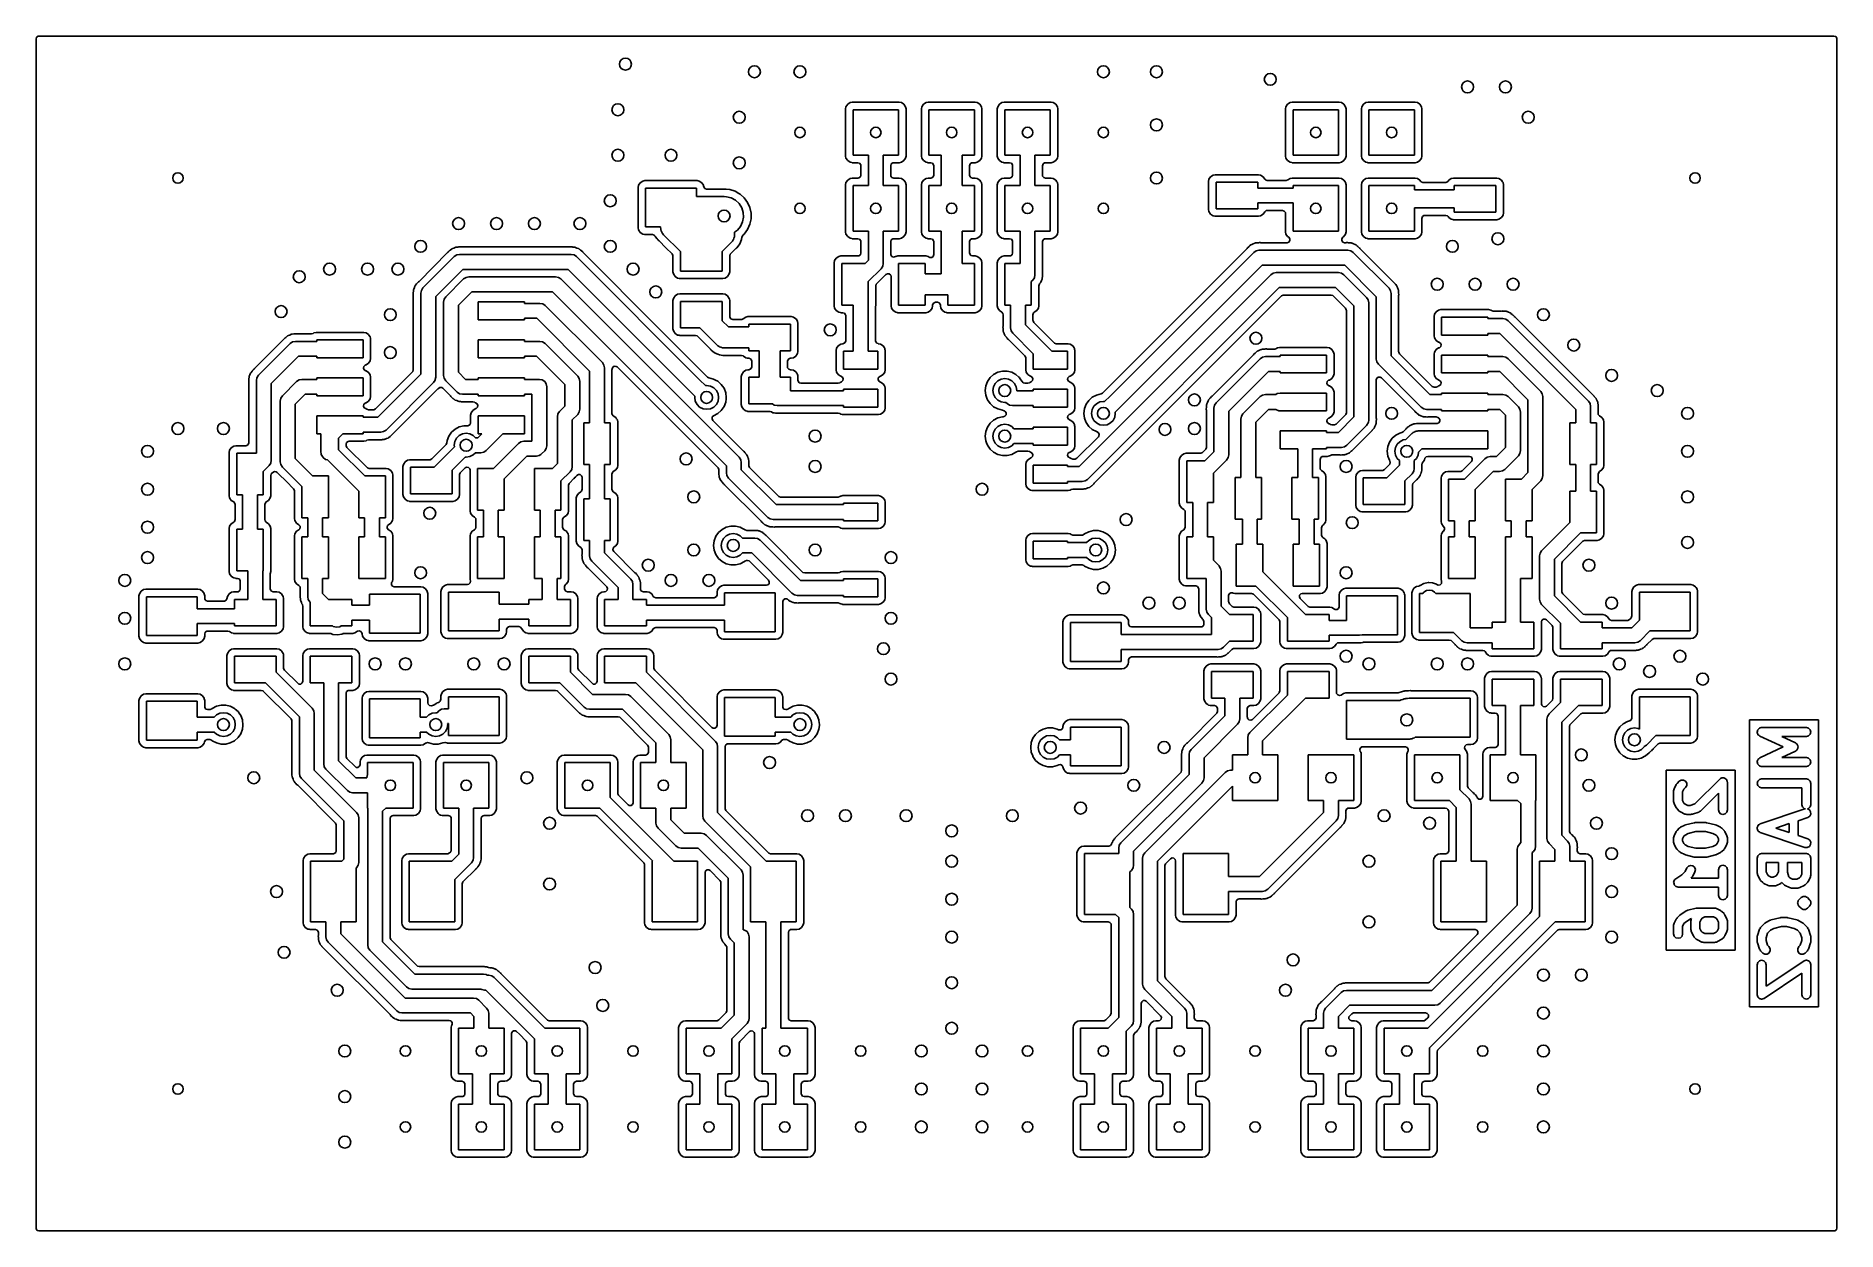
# Model space of a CAD drawing. Extents: x -0.19 to 2.19, y -0.19 to 1.39.
import ezdxf

# ---------------------------------------------------------------- set-up
doc = ezdxf.new("R2010")
doc.units = 0
doc.header["$MEASUREMENT"] = 0
doc.layers.add('BLACK', color=7, linetype='CONTINUOUS')

msp = doc.modelspace()

# ---------------------------------------------------------------- linework, layer by layer
at = {"layer": 'BLACK', "linetype": 'CONTINUOUS'}
for p, q in [((-0.187, 1.3831), (-0.1863, 1.3854)), ((-0.187, 1.1345), (-0.187, 1.3831)), ((-0.1863, 1.3854), (-0.1843, 1.3868)), ((-0.1843, 1.3868), (-0.1831, 1.387)), ((-0.1831, 1.387), (2.1831, 1.387)), ((2.1831, 1.387), (2.1854, 1.3863)), ((2.1854, 1.3863), (2.1868, 1.3843)), ((2.1868, 1.3843), (2.187, 1.3831)), ((2.187, 1.3831), (2.187, -0.1831)), ((0.8807, 1.2938), (0.8801, 1.291)), ((0.8801, 1.291), (0.8801, 1.291)), ((0.8801, 1.291), (0.8801, 1.229)), ((0.8829, 1.2971), (0.8807, 1.2938)), ((0.8807, 1.2938), (0.8807, 1.2938)), ((0.8862, 1.2993), (0.8829, 1.2971)), ((0.8829, 1.2971), (0.8829, 1.2971)), ((0.889, 1.2999), (0.8862, 1.2993)), ((0.8862, 1.2993), (0.8862, 1.2993)), ((0.951, 1.2999), (0.889, 1.2999)), ((0.889, 1.2999), (0.889, 1.2999)), ((0.889, 1.2999), (0.889, 1.2999)), ((0.89, 1.23), (0.89, 1.29)), ((0.89, 1.29), (0.95, 1.29)), ((0.95, 1.29), (0.95, 1.23)), ((0.9538, 1.2993), (0.951, 1.2999)), ((0.951, 1.2999), (0.951, 1.2999)), ((0.9571, 1.2971), (0.9538, 1.2993)), ((0.9538, 1.2993), (0.9538, 1.2993)), ((0.9538, 1.2993), (0.9538, 1.2993)), ((0.9538, 1.2993), (0.9538, 1.2993)), ((0.9593, 1.2938), (0.9571, 1.2971)), ((0.9571, 1.2971), (0.9571, 1.2971)), ((0.9599, 1.291), (0.9593, 1.2938)), ((0.9599, 1.229), (0.9599, 1.291)), ((0.9807, 1.2938), (0.9801, 1.291)), ((0.9801, 1.291), (0.9801, 1.291)), ((0.9801, 1.291), (0.9801, 1.229)), ((0.9829, 1.2971), (0.9807, 1.2938)), ((0.9807, 1.2938), (0.9807, 1.2938)), ((0.9862, 1.2993), (0.9829, 1.2971)), ((0.9829, 1.2971), (0.9829, 1.2971)), ((0.989, 1.2999), (0.9862, 1.2993)), ((0.9862, 1.2993), (0.9862, 1.2993)), ((1.051, 1.2999), (0.989, 1.2999)), ((0.989, 1.2999), (0.989, 1.2999)), ((0.989, 1.2999), (0.989, 1.2999)), ((0.99, 1.23), (0.99, 1.29)), ((0.99, 1.29), (1.05, 1.29)), ((1.05, 1.29), (1.05, 1.23)), ((1.0538, 1.2993), (1.051, 1.2999)), ((1.051, 1.2999), (1.051, 1.2999)), ((1.0571, 1.2971), (1.0538, 1.2993)), ((1.0538, 1.2993), (1.0538, 1.2993)), ((1.0538, 1.2993), (1.0538, 1.2993)), ((1.0538, 1.2993), (1.0538, 1.2993)), ((1.0593, 1.2938), (1.0571, 1.2971)), ((1.0571, 1.2971), (1.0571, 1.2971)), ((1.0599, 1.291), (1.0593, 1.2938)), ((1.0599, 1.229), (1.0599, 1.291)), ((1.0807, 1.2938), (1.0801, 1.291)), ((1.0801, 1.291), (1.0801, 1.291)), ((1.0801, 1.291), (1.0801, 1.229)), ((1.0829, 1.2971), (1.0807, 1.2938)), ((1.0807, 1.2938), (1.0807, 1.2938)), ((1.0861, 1.2993), (1.0829, 1.2971)), ((1.0829, 1.2971), (1.0829, 1.2971)), ((1.089, 1.2999), (1.0861, 1.2993)), ((1.0861, 1.2993), (1.0861, 1.2993)), ((1.151, 1.2999), (1.089, 1.2999)), ((1.089, 1.2999), (1.089, 1.2999)), ((1.089, 1.2999), (1.089, 1.2999)), ((1.09, 1.23), (1.09, 1.29)), ((1.09, 1.29), (1.15, 1.29)), ((1.15, 1.29), (1.15, 1.23)), ((1.1539, 1.2993), (1.151, 1.2999)), ((1.151, 1.2999), (1.151, 1.2999)), ((1.1571, 1.2971), (1.1539, 1.2993)), ((1.1539, 1.2993), (1.1539, 1.2993)), ((1.1539, 1.2993), (1.1539, 1.2993)), ((1.1539, 1.2993), (1.1539, 1.2993)), ((1.1593, 1.2938), (1.1571, 1.2971)), ((1.1571, 1.2971), (1.1571, 1.2971)), ((1.1599, 1.291), (1.1593, 1.2938)), ((1.1599, 1.229), (1.1599, 1.291)), ((1.4607, 1.2938), (1.4601, 1.291)), ((1.4601, 1.291), (1.4601, 1.291)), ((1.4601, 1.291), (1.4601, 1.229)), ((1.4629, 1.2971), (1.4607, 1.2938)), ((1.4607, 1.2938), (1.4607, 1.2938)), ((1.4662, 1.2993), (1.4629, 1.2971)), ((1.4629, 1.2971), (1.4629, 1.2971)), ((1.469, 1.2999), (1.4662, 1.2993)), ((1.4662, 1.2993), (1.4662, 1.2993)), ((1.531, 1.2999), (1.469, 1.2999)), ((1.469, 1.2999), (1.469, 1.2999)), ((1.469, 1.2999), (1.469, 1.2999)), ((1.47, 1.23), (1.47, 1.29)), ((1.47, 1.29), (1.53, 1.29)), ((1.53, 1.29), (1.53, 1.23)), ((1.5338, 1.2993), (1.531, 1.2999)), ((1.531, 1.2999), (1.531, 1.2999)), ((1.5371, 1.2971), (1.5338, 1.2993)), ((1.5338, 1.2993), (1.5338, 1.2993)), ((1.5338, 1.2993), (1.5338, 1.2993)), ((1.5338, 1.2993), (1.5338, 1.2993)), ((1.5393, 1.2938), (1.5371, 1.2971)), ((1.5371, 1.2971), (1.5371, 1.2971)), ((1.5399, 1.291), (1.5393, 1.2938)), ((1.5399, 1.229), (1.5399, 1.291)), ((1.5607, 1.2938), (1.5601, 1.291)), ((1.5601, 1.291), (1.5601, 1.291)), ((1.5601, 1.291), (1.5601, 1.229)), ((1.5629, 1.2971), (1.5607, 1.2938)), ((1.5607, 1.2938), (1.5607, 1.2938)), ((1.5661, 1.2993), (1.5629, 1.2971)), ((1.5629, 1.2971), (1.5629, 1.2971)), ((1.569, 1.2999), (1.5661, 1.2993)), ((1.5661, 1.2993), (1.5661, 1.2993)), ((1.631, 1.2999), (1.569, 1.2999)), ((1.569, 1.2999), (1.569, 1.2999)), ((1.569, 1.2999), (1.569, 1.2999)), ((1.57, 1.23), (1.57, 1.29)), ((1.57, 1.29), (1.63, 1.29)), ((1.63, 1.29), (1.63, 1.23)), ((1.6339, 1.2993), (1.631, 1.2999)), ((1.631, 1.2999), (1.631, 1.2999)), ((1.6371, 1.2971), (1.6339, 1.2993)), ((1.6339, 1.2993), (1.6339, 1.2993)), ((1.6339, 1.2993), (1.6339, 1.2993)), ((1.6339, 1.2993), (1.6339, 1.2993)), ((1.6393, 1.2938), (1.6371, 1.2971)), ((1.6371, 1.2971), (1.6371, 1.2971)), ((1.6399, 1.291), (1.6393, 1.2938)), ((1.6399, 1.229), (1.6399, 1.291)), ((0.8801, 1.229), (0.8801, 1.229)), ((0.8801, 1.229), (0.8807, 1.2262)), ((0.8807, 1.2262), (0.8807, 1.2262)), ((0.8807, 1.2262), (0.8829, 1.2229)), ((0.8829, 1.2229), (0.8829, 1.2229)), ((0.8829, 1.2229), (0.8862, 1.2207)), ((0.8862, 1.2207), (0.8883, 1.2203)), ((0.8883, 1.2203), (0.889, 1.2201)), ((0.889, 1.2201), (0.889, 1.2201)), ((0.889, 1.2201), (0.889, 1.2201)), ((0.889, 1.2201), (0.8964, 1.2201)), ((0.9102, 1.23), (0.89, 1.23)), ((0.8964, 1.2201), (0.8987, 1.2194)), ((0.8987, 1.2194), (0.9001, 1.2174)), ((0.9001, 1.2174), (0.9003, 1.2162)), ((0.9003, 1.2162), (0.9003, 1.2038)), ((0.9102, 1.19), (0.9102, 1.23)), ((0.95, 1.23), (0.9298, 1.23)), ((0.9298, 1.23), (0.9298, 1.19)), ((0.9397, 1.2162), (0.9404, 1.2185)), ((0.9397, 1.2038), (0.9397, 1.2162)), ((0.9404, 1.2185), (0.9424, 1.22)), ((0.9424, 1.22), (0.9436, 1.2201)), ((0.9436, 1.2201), (0.951, 1.2201)), ((0.951, 1.2201), (0.9538, 1.2207)), ((0.951, 1.2201), (0.951, 1.2201)), ((0.9538, 1.2207), (0.9571, 1.2229)), ((0.9571, 1.2229), (0.9593, 1.2262)), ((0.9593, 1.2262), (0.9599, 1.229)), ((0.9801, 1.229), (0.9801, 1.229)), ((0.9801, 1.229), (0.9807, 1.2262)), ((0.9807, 1.2262), (0.9807, 1.2262)), ((0.9807, 1.2262), (0.9829, 1.2229)), ((0.9829, 1.2229), (0.9829, 1.2229)), ((0.9829, 1.2229), (0.9862, 1.2207)), ((0.9862, 1.2207), (0.9883, 1.2203)), ((0.9883, 1.2203), (0.989, 1.2201)), ((0.989, 1.2201), (0.989, 1.2201)), ((0.989, 1.2201), (0.989, 1.2201)), ((0.989, 1.2201), (0.9925, 1.2201)), ((1.0062, 1.23), (0.99, 1.23)), ((0.9925, 1.2201), (0.9948, 1.2194)), ((0.9948, 1.2194), (0.9962, 1.2174)), ((0.9962, 1.2174), (0.9964, 1.2162)), ((0.9964, 1.2162), (0.9964, 1.2038)), ((1.0062, 1.19), (1.0062, 1.23)), ((1.05, 1.23), (1.0338, 1.23)), ((1.0338, 1.23), (1.0338, 1.19)), ((1.0436, 1.2162), (1.0444, 1.2185)), ((1.0436, 1.2038), (1.0436, 1.2162)), ((1.0444, 1.2185), (1.0463, 1.22)), ((1.0463, 1.22), (1.0475, 1.2201)), ((1.0475, 1.2201), (1.051, 1.2201)), ((1.051, 1.2201), (1.0538, 1.2207)), ((1.051, 1.2201), (1.051, 1.2201)), ((1.0538, 1.2207), (1.0571, 1.2229)), ((1.0571, 1.2229), (1.0593, 1.2262)), ((1.0593, 1.2262), (1.0599, 1.229)), ((1.0801, 1.229), (1.0801, 1.229)), ((1.0801, 1.229), (1.0807, 1.2262)), ((1.0807, 1.2262), (1.0807, 1.2262)), ((1.0807, 1.2262), (1.0829, 1.2229)), ((1.0829, 1.2229), (1.0829, 1.2229)), ((1.0829, 1.2229), (1.0861, 1.2207)), ((1.0861, 1.2207), (1.0883, 1.2203)), ((1.0883, 1.2203), (1.089, 1.2201)), ((1.089, 1.2201), (1.089, 1.2201)), ((1.089, 1.2201), (1.089, 1.2201)), ((1.089, 1.2201), (1.0964, 1.2201)), ((1.1102, 1.23), (1.09, 1.23)), ((1.0964, 1.2201), (1.0987, 1.2194)), ((1.0987, 1.2194), (1.1001, 1.2174)), ((1.1001, 1.2174), (1.1003, 1.2162)), ((1.1003, 1.2162), (1.1003, 1.2038)), ((1.1102, 1.19), (1.1102, 1.23)), ((1.15, 1.23), (1.1298, 1.23)), ((1.1298, 1.23), (1.1298, 1.19)), ((1.1397, 1.2162), (1.1404, 1.2185)), ((1.1397, 1.2038), (1.1397, 1.2162)), ((1.1404, 1.2185), (1.1424, 1.22)), ((1.1424, 1.22), (1.1436, 1.2201)), ((1.1436, 1.2201), (1.151, 1.2201)), ((1.151, 1.2201), (1.1539, 1.2207)), ((1.151, 1.2201), (1.151, 1.2201)), ((1.1539, 1.2207), (1.1571, 1.2229)), ((1.1571, 1.2229), (1.1593, 1.2262)), ((1.1593, 1.2262), (1.1599, 1.229)), ((1.1599, 1.229), (1.1599, 1.229)), ((1.4601, 1.229), (1.4607, 1.2262)), ((1.4601, 1.229), (1.4601, 1.229)), ((1.4607, 1.2262), (1.4607, 1.2262)), ((1.4607, 1.2262), (1.4629, 1.2229)), ((1.4629, 1.2229), (1.4629, 1.2229)), ((1.4629, 1.2229), (1.4662, 1.2207)), ((1.4662, 1.2207), (1.4683, 1.2203)), ((1.4683, 1.2203), (1.469, 1.2201)), ((1.469, 1.2201), (1.469, 1.2201)), ((1.469, 1.2201), (1.469, 1.2201)), ((1.469, 1.2201), (1.469, 1.2201)), ((1.469, 1.2201), (1.531, 1.2201)), ((1.53, 1.23), (1.47, 1.23)), ((1.531, 1.2201), (1.5338, 1.2207)), ((1.531, 1.2201), (1.531, 1.2201)), ((1.5338, 1.2207), (1.5371, 1.2229)), ((1.5371, 1.2229), (1.5393, 1.2262)), ((1.5393, 1.2262), (1.5399, 1.229)), ((1.5399, 1.229), (1.5399, 1.229)), ((1.5601, 1.229), (1.5607, 1.2262)), ((1.5601, 1.229), (1.5601, 1.229)), ((1.5607, 1.2262), (1.5607, 1.2262)), ((1.5607, 1.2262), (1.5629, 1.2229)), ((1.5629, 1.2229), (1.5629, 1.2229)), ((1.5629, 1.2229), (1.5661, 1.2207)), ((1.5661, 1.2207), (1.5683, 1.2203)), ((1.5683, 1.2203), (1.569, 1.2201)), ((1.569, 1.2201), (1.569, 1.2201)), ((1.569, 1.2201), (1.569, 1.2201)), ((1.569, 1.2201), (1.569, 1.2201)), ((1.569, 1.2201), (1.631, 1.2201)), ((1.63, 1.23), (1.57, 1.23)), ((1.631, 1.2201), (1.6339, 1.2207)), ((1.631, 1.2201), (1.631, 1.2201)), ((1.6339, 1.2207), (1.6371, 1.2229)), ((1.6371, 1.2229), (1.6393, 1.2262)), ((1.6393, 1.2262), (1.6399, 1.229)), ((0.6073, 1.1905), (0.6067, 1.1877)), ((0.6067, 1.1877), (0.6067, 1.1877)), ((0.6067, 1.1877), (0.6067, 1.1345)), ((0.6094, 1.1938), (0.6073, 1.1905)), ((0.6073, 1.1905), (0.6073, 1.1905)), ((0.6127, 1.196), (0.6094, 1.1938)), ((0.6094, 1.1938), (0.6094, 1.1938)), ((0.6156, 1.1966), (0.6127, 1.196)), ((0.6127, 1.196), (0.6127, 1.196)), ((0.647, 1.1966), (0.6156, 1.1966)), ((0.6156, 1.1966), (0.6156, 1.1966)), ((0.6156, 1.1966), (0.6156, 1.1966)), ((0.6476, 1.1966), (0.647, 1.1966)), ((0.6477, 1.1966), (0.6476, 1.1966)), ((0.6481, 1.1967), (0.6477, 1.1966)), ((0.6503, 1.1966), (0.6481, 1.1967)), ((0.6507, 1.1966), (0.6503, 1.1966)), ((0.6508, 1.1966), (0.6507, 1.1966)), ((0.6844, 1.1966), (0.6508, 1.1966)), ((0.6873, 1.196), (0.6844, 1.1966)), ((0.6844, 1.1966), (0.6844, 1.1966)), ((0.6844, 1.1966), (0.6844, 1.1966)), ((0.6906, 1.1938), (0.6873, 1.196)), ((0.6873, 1.196), (0.6873, 1.196)), ((0.6873, 1.196), (0.6873, 1.196)), ((0.6873, 1.196), (0.6873, 1.196)), ((0.6927, 1.1905), (0.6906, 1.1938)), ((0.6906, 1.1938), (0.6906, 1.1938)), ((0.6929, 1.1899), (0.6927, 1.1905)), ((0.6931, 1.1886), (0.6929, 1.1899)), ((0.6932, 1.1882), (0.6931, 1.1886)), ((0.6947, 1.1862), (0.6932, 1.1882)), ((0.8807, 1.1939), (0.8801, 1.191)), ((0.8801, 1.191), (0.8801, 1.191)), ((0.8801, 1.191), (0.8801, 1.129)), ((0.8829, 1.1971), (0.8807, 1.1939)), ((0.8807, 1.1939), (0.8807, 1.1939)), ((0.8862, 1.1993), (0.8829, 1.1971)), ((0.8829, 1.1971), (0.8829, 1.1971)), ((0.889, 1.1999), (0.8862, 1.1993)), ((0.8862, 1.1993), (0.8862, 1.1993)), ((0.8964, 1.1999), (0.889, 1.1999)), ((0.889, 1.1999), (0.889, 1.1999)), ((0.889, 1.1999), (0.889, 1.1999)), ((0.89, 1.13), (0.89, 1.19)), ((0.89, 1.19), (0.9102, 1.19)), ((0.8976, 1.2001), (0.8964, 1.1999)), ((0.8996, 1.2015), (0.8976, 1.2001)), ((0.9003, 1.2038), (0.8996, 1.2015)), ((0.9298, 1.19), (0.95, 1.19)), ((0.9399, 1.2026), (0.9397, 1.2038)), ((0.9413, 1.2006), (0.9399, 1.2026)), ((0.9436, 1.1999), (0.9413, 1.2006)), ((0.951, 1.1999), (0.9436, 1.1999)), ((0.95, 1.19), (0.95, 1.13)), ((0.9538, 1.1993), (0.951, 1.1999)), ((0.951, 1.1999), (0.951, 1.1999)), ((0.951, 1.1999), (0.951, 1.1999)), ((0.9571, 1.1971), (0.9538, 1.1993)), ((0.9538, 1.1993), (0.9538, 1.1993)), ((0.9538, 1.1993), (0.9538, 1.1993)), ((0.9538, 1.1993), (0.9538, 1.1993)), ((0.9586, 1.1949), (0.9571, 1.1971)), ((0.9571, 1.1971), (0.9571, 1.1971)), ((0.9593, 1.1939), (0.9586, 1.1949)), ((0.9599, 1.191), (0.9593, 1.1939)), ((0.9599, 1.129), (0.9599, 1.191)), ((0.9807, 1.1939), (0.9801, 1.191)), ((0.9801, 1.191), (0.9801, 1.191)), ((0.9801, 1.191), (0.9801, 1.129)), ((0.9829, 1.1971), (0.9807, 1.1939)), ((0.9807, 1.1939), (0.9807, 1.1939)), ((0.9862, 1.1993), (0.9829, 1.1971)), ((0.9829, 1.1971), (0.9829, 1.1971)), ((0.989, 1.1999), (0.9862, 1.1993)), ((0.9862, 1.1993), (0.9862, 1.1993)), ((0.9925, 1.1999), (0.989, 1.1999)), ((0.989, 1.1999), (0.989, 1.1999)), ((0.989, 1.1999), (0.989, 1.1999)), ((0.99, 1.13), (0.99, 1.19)), ((0.99, 1.19), (1.0062, 1.19)), ((0.9937, 1.2001), (0.9925, 1.1999)), ((0.9956, 1.2015), (0.9937, 1.2001)), ((0.9964, 1.2038), (0.9956, 1.2015)), ((1.0338, 1.19), (1.05, 1.19)), ((1.0438, 1.2026), (1.0436, 1.2038)), ((1.0453, 1.2006), (1.0438, 1.2026)), ((1.0475, 1.1999), (1.0453, 1.2006)), ((1.051, 1.1999), (1.0475, 1.1999)), ((1.05, 1.19), (1.05, 1.13)), ((1.0538, 1.1993), (1.051, 1.1999)), ((1.051, 1.1999), (1.051, 1.1999)), ((1.051, 1.1999), (1.051, 1.1999)), ((1.0571, 1.1971), (1.0538, 1.1993)), ((1.0538, 1.1993), (1.0538, 1.1993)), ((1.0538, 1.1993), (1.0538, 1.1993)), ((1.0538, 1.1993), (1.0538, 1.1993)), ((1.0586, 1.1949), (1.0571, 1.1971)), ((1.0571, 1.1971), (1.0571, 1.1971)), ((1.0593, 1.1939), (1.0586, 1.1949)), ((1.0599, 1.191), (1.0593, 1.1939)), ((1.0599, 1.129), (1.0599, 1.191)), ((1.0807, 1.1939), (1.0801, 1.191)), ((1.0801, 1.191), (1.0801, 1.191)), ((1.0801, 1.191), (1.0801, 1.129)), ((1.0829, 1.1971), (1.0807, 1.1939)), ((1.0807, 1.1939), (1.0807, 1.1939)), ((1.0861, 1.1993), (1.0829, 1.1971)), ((1.0829, 1.1971), (1.0829, 1.1971)), ((1.089, 1.1999), (1.0861, 1.1993)), ((1.0861, 1.1993), (1.0861, 1.1993)), ((1.0964, 1.1999), (1.089, 1.1999)), ((1.089, 1.1999), (1.089, 1.1999)), ((1.089, 1.1999), (1.089, 1.1999)), ((1.09, 1.13), (1.09, 1.19)), ((1.09, 1.19), (1.1102, 1.19)), ((1.0976, 1.2001), (1.0964, 1.1999)), ((1.0996, 1.2015), (1.0976, 1.2001)), ((1.1003, 1.2038), (1.0996, 1.2015)), ((1.1298, 1.19), (1.15, 1.19)), ((1.1399, 1.2026), (1.1397, 1.2038)), ((1.1413, 1.2006), (1.1399, 1.2026)), ((1.1436, 1.1999), (1.1413, 1.2006)), ((1.151, 1.1999), (1.1436, 1.1999)), ((1.15, 1.19), (1.15, 1.13)), ((1.1539, 1.1993), (1.151, 1.1999)), ((1.151, 1.1999), (1.151, 1.1999)), ((1.151, 1.1999), (1.151, 1.1999)), ((1.1571, 1.1971), (1.1539, 1.1993)), ((1.1539, 1.1993), (1.1539, 1.1993)), ((1.1539, 1.1993), (1.1539, 1.1993)), ((1.1539, 1.1993), (1.1539, 1.1993)), ((1.1586, 1.1949), (1.1571, 1.1971)), ((1.1571, 1.1971), (1.1571, 1.1971)), ((1.1593, 1.1939), (1.1586, 1.1949)), ((1.1599, 1.191), (1.1593, 1.1939)), ((1.1599, 1.129), (1.1599, 1.191)), ((1.3592, 1.1984), (1.3586, 1.1955)), ((1.3586, 1.1955), (1.3586, 1.1955)), ((1.3586, 1.1955), (1.3586, 1.1585)), ((1.3614, 1.2016), (1.3592, 1.1984)), ((1.3592, 1.1984), (1.3592, 1.1984)), ((1.3646, 1.2038), (1.3614, 1.2016)), ((1.3614, 1.2016), (1.3614, 1.2016)), ((1.3675, 1.2044), (1.3646, 1.2038)), ((1.3646, 1.2038), (1.3646, 1.2038)), ((1.4245, 1.2044), (1.3675, 1.2044)), ((1.3675, 1.2044), (1.3675, 1.2044)), ((1.3675, 1.2044), (1.3675, 1.2044)), ((1.3685, 1.1595), (1.3685, 1.1945)), ((1.3685, 1.1945), (1.4235, 1.1945)), ((1.4235, 1.1945), (1.4235, 1.1868)), ((1.4273, 1.2038), (1.4245, 1.2044)), ((1.4245, 1.2044), (1.4245, 1.2044)), ((1.4306, 1.2016), (1.4273, 1.2038)), ((1.4273, 1.2038), (1.4273, 1.2038)), ((1.4273, 1.2038), (1.4273, 1.2038)), ((1.4273, 1.2038), (1.4273, 1.2038)), ((1.4327, 1.1984), (1.4306, 1.2016)), ((1.4306, 1.2016), (1.4306, 1.2016)), ((1.4337, 1.1974), (1.4327, 1.1984)), ((1.436, 1.1967), (1.4337, 1.1974)), ((1.4611, 1.1967), (1.436, 1.1967)), ((1.4633, 1.1974), (1.4611, 1.1967)), ((1.4662, 1.1993), (1.4633, 1.1974)), ((1.469, 1.1999), (1.4662, 1.1993)), ((1.4662, 1.1993), (1.4662, 1.1993)), ((1.531, 1.1999), (1.469, 1.1999)), ((1.469, 1.1999), (1.469, 1.1999)), ((1.469, 1.1999), (1.469, 1.1999)), ((1.47, 1.1868), (1.47, 1.19)), ((1.47, 1.19), (1.53, 1.19)), ((1.53, 1.19), (1.53, 1.13)), ((1.5338, 1.1993), (1.531, 1.1999)), ((1.531, 1.1999), (1.531, 1.1999)), ((1.5371, 1.1971), (1.5338, 1.1993)), ((1.5338, 1.1993), (1.5338, 1.1993)), ((1.5338, 1.1993), (1.5338, 1.1993)), ((1.5338, 1.1993), (1.5338, 1.1993)), ((1.5386, 1.1949), (1.5371, 1.1971)), ((1.5371, 1.1971), (1.5371, 1.1971)), ((1.5393, 1.1939), (1.5386, 1.1949)), ((1.5399, 1.191), (1.5393, 1.1939)), ((1.5399, 1.129), (1.5399, 1.191)), ((1.5607, 1.1939), (1.5601, 1.191)), ((1.5601, 1.191), (1.5601, 1.191)), ((1.5601, 1.191), (1.5601, 1.129)), ((1.5629, 1.1971), (1.5607, 1.1939)), ((1.5607, 1.1939), (1.5607, 1.1939)), ((1.5661, 1.1993), (1.5629, 1.1971)), ((1.5629, 1.1971), (1.5629, 1.1971)), ((1.569, 1.1999), (1.5661, 1.1993)), ((1.5661, 1.1993), (1.5661, 1.1993)), ((1.631, 1.1999), (1.569, 1.1999)), ((1.569, 1.1999), (1.569, 1.1999)), ((1.569, 1.1999), (1.569, 1.1999)), ((1.57, 1.13), (1.57, 1.19)), ((1.57, 1.19), (1.63, 1.19)), ((1.63, 1.19), (1.63, 1.1843)), ((1.6339, 1.1993), (1.631, 1.1999)), ((1.631, 1.1999), (1.631, 1.1999)), ((1.6371, 1.1971), (1.6339, 1.1993)), ((1.6339, 1.1993), (1.6339, 1.1993)), ((1.6339, 1.1993), (1.6339, 1.1993)), ((1.6339, 1.1993), (1.6339, 1.1993)), ((1.6379, 1.1959), (1.6371, 1.1971)), ((1.6371, 1.1971), (1.6371, 1.1971)), ((1.6389, 1.1949), (1.6379, 1.1959)), ((1.6412, 1.1942), (1.6389, 1.1949)), ((1.6713, 1.1942), (1.6412, 1.1942)), ((1.6727, 1.1944), (1.6713, 1.1942)), ((1.6746, 1.1959), (1.6727, 1.1944)), ((1.6754, 1.1971), (1.6746, 1.1959)), ((1.6786, 1.1993), (1.6754, 1.1971)), ((1.6754, 1.1971), (1.6754, 1.1971)), ((1.6815, 1.1999), (1.6786, 1.1993)), ((1.6786, 1.1993), (1.6786, 1.1993)), ((1.7385, 1.1999), (1.6815, 1.1999)), ((1.6815, 1.1999), (1.6815, 1.1999)), ((1.6815, 1.1999), (1.6815, 1.1999)), ((1.6825, 1.1843), (1.6825, 1.19)), ((1.6825, 1.19), (1.7375, 1.19)), ((1.7375, 1.19), (1.7375, 1.155)), ((1.7413, 1.1993), (1.7385, 1.1999)), ((1.7385, 1.1999), (1.7385, 1.1999)), ((1.7446, 1.1971), (1.7413, 1.1993)), ((1.7413, 1.1993), (1.7413, 1.1993)), ((1.7413, 1.1993), (1.7413, 1.1993)), ((1.7413, 1.1993), (1.7413, 1.1993)), ((1.7461, 1.1949), (1.7446, 1.1971)), ((1.7446, 1.1971), (1.7446, 1.1971)), ((1.7468, 1.1939), (1.7461, 1.1949)), ((1.7474, 1.191), (1.7468, 1.1939)), ((1.7474, 1.154), (1.7474, 1.191)), ((0.6166, 1.1355), (0.6166, 1.1867)), ((0.6166, 1.1867), (0.6835, 1.1867)), ((0.6835, 1.1867), (0.6835, 1.1756)), ((0.6835, 1.1756), (0.69, 1.1756)), ((0.69, 1.1756), (0.72, 1.1756)), ((0.697, 1.1854), (0.6947, 1.1862)), ((0.7219, 1.1854), (0.697, 1.1854)), ((0.72, 1.1756), (0.7232, 1.1754)), ((0.7229, 1.1853), (0.7219, 1.1854)), ((0.7219, 1.1854), (0.7219, 1.1854)), ((0.7274, 1.1849), (0.7229, 1.1853)), ((0.7232, 1.1754), (0.7294, 1.1738)), ((0.7345, 1.1826), (0.7274, 1.1849)), ((0.7274, 1.1849), (0.7274, 1.1849)), ((0.7274, 1.1849), (0.7274, 1.1849)), ((0.7294, 1.1738), (0.735, 1.1707)), ((0.7396, 1.1796), (0.7345, 1.1826)), ((0.7345, 1.1826), (0.7345, 1.1826)), ((0.735, 1.1707), (0.7397, 1.1663)), ((0.741, 1.1788), (0.7396, 1.1796)), ((0.7397, 1.1663), (0.7432, 1.1609)), ((0.7465, 1.1739), (0.741, 1.1788)), ((0.741, 1.1788), (0.741, 1.1788)), ((0.7509, 1.1678), (0.7465, 1.1739)), ((0.7465, 1.1739), (0.7465, 1.1739)), ((0.7539, 1.161), (0.7509, 1.1678)), ((1.4235, 1.1868), (1.47, 1.1868)), ((1.47, 1.1672), (1.4235, 1.1672)), ((1.4235, 1.1672), (1.4235, 1.1595)), ((1.47, 1.13), (1.47, 1.1672)), ((1.63, 1.1843), (1.6825, 1.1843)), ((0.7443, 1.1421), (0.7416, 1.1363)), ((0.7432, 1.1609), (0.7451, 1.1548)), ((0.7455, 1.1484), (0.7443, 1.1421)), ((0.7451, 1.1548), (0.7455, 1.1484)), ((0.7555, 1.1537), (0.7539, 1.161)), ((0.7539, 1.139), (0.7555, 1.1463)), ((0.7555, 1.1463), (0.7555, 1.1537)), ((1.3586, 1.1585), (1.3586, 1.1585)), ((1.3586, 1.1585), (1.3592, 1.1557)), ((1.3592, 1.1557), (1.3592, 1.1557)), ((1.3592, 1.1557), (1.3614, 1.1524)), ((1.3614, 1.1524), (1.3614, 1.1524)), ((1.3614, 1.1524), (1.3637, 1.1508)), ((1.3637, 1.1508), (1.3646, 1.1502)), ((1.3646, 1.1502), (1.3668, 1.1498)), ((1.3668, 1.1498), (1.3675, 1.1496)), ((1.3675, 1.1496), (1.3675, 1.1496)), ((1.3675, 1.1496), (1.3675, 1.1496)), ((1.3675, 1.1496), (1.3675, 1.1496)), ((1.3675, 1.1496), (1.4245, 1.1496)), ((1.4235, 1.1595), (1.3685, 1.1595)), ((1.4245, 1.1496), (1.4273, 1.1502)), ((1.4245, 1.1496), (1.4245, 1.1496)), ((1.4273, 1.1502), (1.4306, 1.1524)), ((1.4306, 1.1524), (1.4327, 1.1556)), ((1.4327, 1.1556), (1.4346, 1.157)), ((1.4346, 1.157), (1.436, 1.1573)), ((1.436, 1.1573), (1.4562, 1.1573)), ((1.4562, 1.1573), (1.4585, 1.1565)), ((1.4585, 1.1565), (1.46, 1.1546)), ((1.46, 1.1546), (1.4601, 1.1534)), ((1.4601, 1.1534), (1.4601, 1.129)), ((1.6825, 1.1607), (1.63, 1.1607)), ((1.63, 1.1607), (1.63, 1.13)), ((1.6399, 1.1469), (1.6406, 1.1492)), ((1.6399, 1.129), (1.6399, 1.1469)), ((1.6406, 1.1492), (1.6426, 1.1506)), ((1.6426, 1.1506), (1.6438, 1.1508)), ((1.6438, 1.1508), (1.6713, 1.1508)), ((1.6713, 1.1508), (1.6736, 1.1501)), ((1.6736, 1.1501), (1.6746, 1.1491)), ((1.6746, 1.1491), (1.6754, 1.1479)), ((1.6754, 1.1479), (1.6754, 1.1479)), ((1.6754, 1.1479), (1.6786, 1.1457)), ((1.6786, 1.1457), (1.6808, 1.1453)), ((1.6808, 1.1453), (1.6815, 1.1451)), ((1.6815, 1.1451), (1.6815, 1.1451)), ((1.6815, 1.1451), (1.6815, 1.1451)), ((1.6815, 1.1451), (1.6815, 1.1451)), ((1.6815, 1.1451), (1.7385, 1.1451)), ((1.6825, 1.155), (1.6825, 1.1607)), ((1.7375, 1.155), (1.6825, 1.155)), ((1.7385, 1.1451), (1.7413, 1.1457)), ((1.7385, 1.1451), (1.7385, 1.1451)), ((1.7413, 1.1457), (1.7446, 1.1479)), ((1.7446, 1.1479), (1.7468, 1.1511)), ((1.7468, 1.1511), (1.7474, 1.154)), ((-0.187, 0.5963), (-0.187, 1.1345)), ((0.6067, 1.1345), (0.6067, 1.1345)), ((0.6067, 1.1345), (0.6073, 1.1317)), ((0.6073, 1.1317), (0.6073, 1.1317)), ((0.6073, 1.1317), (0.6094, 1.1284)), ((0.6094, 1.1284), (0.6094, 1.1284)), ((0.6094, 1.1284), (0.6127, 1.1262)), ((0.6127, 1.1262), (0.6149, 1.1258)), ((0.6149, 1.1258), (0.6156, 1.1256)), ((0.6156, 1.1256), (0.6156, 1.1256)), ((0.6156, 1.1256), (0.6156, 1.1256)), ((0.6156, 1.1256), (0.6257, 1.1256)), ((0.6362, 1.1355), (0.6166, 1.1355)), ((0.6257, 1.1256), (0.628, 1.1249)), ((0.628, 1.1249), (0.6293, 1.1232)), ((0.6293, 1.1232), (0.6293, 1.1231)), ((0.6293, 1.1231), (0.6316, 1.1201)), ((0.6316, 1.1201), (0.6326, 1.1188)), ((0.6326, 1.1188), (0.6331, 1.1181)), ((0.6331, 1.1181), (0.6343, 1.1173)), ((0.6343, 1.1173), (0.6345, 1.1171)), ((0.6345, 1.1171), (0.6434, 1.1081)), ((0.6362, 1.135), (0.6362, 1.1355)), ((0.6365, 1.133), (0.6362, 1.135)), ((0.6368, 1.1311), (0.6365, 1.133)), ((0.6369, 1.1308), (0.6368, 1.1311)), ((0.637, 1.1305), (0.6369, 1.1308)), ((0.6379, 1.1288), (0.637, 1.1305)), ((0.6388, 1.127), (0.6379, 1.1288)), ((0.639, 1.1267), (0.6388, 1.127)), ((0.6391, 1.1265), (0.639, 1.1267)), ((0.6393, 1.1263), (0.6391, 1.1265)), ((0.6403, 1.1253), (0.6393, 1.1263)), ((0.6625, 1.103), (0.6403, 1.1253)), ((0.7309, 1.1169), (0.7297, 1.1153)), ((0.7321, 1.1184), (0.7309, 1.1169)), ((0.7322, 1.1187), (0.7321, 1.1184)), ((0.7324, 1.1189), (0.7322, 1.1187)), ((0.7329, 1.1208), (0.7324, 1.1189)), ((0.7336, 1.1227), (0.7329, 1.1208)), ((0.7337, 1.1233), (0.7336, 1.1231)), ((0.7336, 1.1231), (0.7336, 1.1227)), ((0.7338, 1.125), (0.7337, 1.1236)), ((0.7337, 1.1236), (0.7337, 1.1233)), ((0.7375, 1.1314), (0.7338, 1.1286)), ((0.7338, 1.1286), (0.7338, 1.125)), ((0.7416, 1.1363), (0.7375, 1.1314)), ((0.7407, 1.1131), (0.743, 1.1188)), ((0.743, 1.1188), (0.7435, 1.1222)), ((0.7435, 1.1222), (0.7445, 1.1243)), ((0.7445, 1.1243), (0.7447, 1.1246)), ((0.7447, 1.1246), (0.7465, 1.1261)), ((0.7465, 1.1261), (0.7509, 1.1322)), ((0.7509, 1.1322), (0.7539, 1.139)), ((0.8801, 1.129), (0.8801, 1.129)), ((0.8801, 1.129), (0.8807, 1.1261)), ((0.8807, 1.1261), (0.8807, 1.1261)), ((0.8807, 1.1261), (0.8829, 1.1229)), ((0.8829, 1.1229), (0.8829, 1.1229)), ((0.8829, 1.1229), (0.8862, 1.1207)), ((0.8862, 1.1207), (0.8883, 1.1203)), ((0.8883, 1.1203), (0.889, 1.1201)), ((0.889, 1.1201), (0.889, 1.1201)), ((0.889, 1.1201), (0.889, 1.1201)), ((0.889, 1.1201), (0.8964, 1.1201)), ((0.9102, 1.13), (0.89, 1.13)), ((0.8964, 1.1201), (0.8987, 1.1194)), ((0.8987, 1.1194), (0.9001, 1.1174)), ((0.9001, 1.1174), (0.9003, 1.1162)), ((0.9003, 1.1162), (0.9003, 1.1013)), ((0.9102, 1.0916), (0.9102, 1.13)), ((0.95, 1.13), (0.9298, 1.13)), ((0.9298, 1.13), (0.9298, 1.0875)), ((0.9397, 1.1162), (0.9404, 1.1185)), ((0.9397, 1.0998), (0.9397, 1.1162)), ((0.9404, 1.1185), (0.9424, 1.12)), ((0.9424, 1.12), (0.9436, 1.1201)), ((0.9436, 1.1201), (0.951, 1.1201)), ((0.951, 1.1201), (0.9538, 1.1207)), ((0.951, 1.1201), (0.951, 1.1201)), ((0.9538, 1.1207), (0.9571, 1.1229)), ((0.9571, 1.1229), (0.9593, 1.1261)), ((0.9593, 1.1261), (0.9599, 1.129)), ((0.9801, 1.129), (0.9801, 1.129)), ((0.9801, 1.129), (0.9807, 1.1261)), ((0.9807, 1.1261), (0.9807, 1.1261)), ((0.9807, 1.1261), (0.9829, 1.1229)), ((0.9829, 1.1229), (0.9829, 1.1229)), ((0.9829, 1.1229), (0.9862, 1.1207)), ((0.9862, 1.1207), (0.9883, 1.1203)), ((0.9883, 1.1203), (0.989, 1.1201)), ((0.989, 1.1201), (0.989, 1.1201)), ((0.989, 1.1201), (0.989, 1.1201)), ((0.989, 1.1201), (0.9925, 1.1201)), ((1.0062, 1.13), (0.99, 1.13)), ((0.9925, 1.1201), (0.9948, 1.1194)), ((0.9948, 1.1194), (0.9962, 1.1174)), ((0.9962, 1.1174), (0.9964, 1.1162)), ((0.9964, 1.1162), (0.9964, 1.0991)), ((1.0062, 1.0738), (1.0062, 1.13)), ((1.05, 1.13), (1.0338, 1.13)), ((1.0338, 1.13), (1.0338, 1.0875)), ((1.0436, 1.1162), (1.0444, 1.1185)), ((1.0436, 1.1013), (1.0436, 1.1162)), ((1.0444, 1.1185), (1.0463, 1.12)), ((1.0463, 1.12), (1.0475, 1.1201)), ((1.0475, 1.1201), (1.051, 1.1201)), ((1.051, 1.1201), (1.0538, 1.1207)), ((1.051, 1.1201), (1.051, 1.1201)), ((1.0538, 1.1207), (1.0571, 1.1229)), ((1.0571, 1.1229), (1.0593, 1.1261)), ((1.0593, 1.1261), (1.0599, 1.129)), ((1.0801, 1.129), (1.0801, 1.129)), ((1.0801, 1.129), (1.0807, 1.1261)), ((1.0807, 1.1261), (1.0807, 1.1261)), ((1.0807, 1.1261), (1.0829, 1.1229)), ((1.0829, 1.1229), (1.0829, 1.1229)), ((1.0829, 1.1229), (1.0861, 1.1207)), ((1.0861, 1.1207), (1.0883, 1.1203)), ((1.0883, 1.1203), (1.089, 1.1201)), ((1.089, 1.1201), (1.089, 1.1201)), ((1.089, 1.1201), (1.089, 1.1201)), ((1.089, 1.1201), (1.0964, 1.1201)), ((1.1102, 1.13), (1.09, 1.13)), ((1.0964, 1.1201), (1.0987, 1.1194)), ((1.0987, 1.1194), (1.1001, 1.1174)), ((1.1001, 1.1174), (1.1003, 1.1162)), ((1.1003, 1.1162), (1.1003, 1.1013)), ((1.1102, 1.0875), (1.1102, 1.13)), ((1.15, 1.13), (1.1298, 1.13)), ((1.1298, 1.13), (1.1298, 1.0725)), ((1.1397, 1.1162), (1.1404, 1.1185)), ((1.1397, 1.075), (1.1397, 1.1162)), ((1.1404, 1.1185), (1.1424, 1.12)), ((1.1424, 1.12), (1.1436, 1.1201)), ((1.1436, 1.1201), (1.151, 1.1201)), ((1.151, 1.1201), (1.1539, 1.1207)), ((1.151, 1.1201), (1.151, 1.1201)), ((1.1539, 1.1207), (1.1571, 1.1229)), ((1.1571, 1.1229), (1.1593, 1.1261)), ((1.1593, 1.1261), (1.1599, 1.129)), ((1.4601, 1.129), (1.4601, 1.129)), ((1.4601, 1.129), (1.4607, 1.1261)), ((1.4607, 1.1261), (1.4607, 1.1261)), ((1.4607, 1.1261), (1.4629, 1.1229)), ((1.4629, 1.1229), (1.4629, 1.1229)), ((1.4629, 1.1229), (1.4643, 1.122)), ((1.4643, 1.122), (1.4658, 1.1201)), ((1.4659, 1.1177), (1.4645, 1.1157)), ((1.4658, 1.1201), (1.4659, 1.1177)), ((1.53, 1.13), (1.47, 1.13)), ((1.5342, 1.1199), (1.5356, 1.1219)), ((1.5342, 1.1175), (1.5342, 1.1199)), ((1.5356, 1.1156), (1.5342, 1.1175)), ((1.5356, 1.1219), (1.5357, 1.122)), ((1.5357, 1.122), (1.5371, 1.1229)), ((1.5371, 1.1229), (1.5393, 1.1261)), ((1.5371, 1.1229), (1.5371, 1.1229)), ((1.5371, 1.1229), (1.5371, 1.1229)), ((1.5393, 1.1261), (1.5399, 1.129)), ((1.5399, 1.129), (1.5399, 1.129)), ((1.5601, 1.129), (1.5607, 1.1261)), ((1.5601, 1.129), (1.5601, 1.129)), ((1.5607, 1.1261), (1.5607, 1.1261)), ((1.5607, 1.1261), (1.5629, 1.1229)), ((1.5629, 1.1229), (1.5629, 1.1229)), ((1.5629, 1.1229), (1.5661, 1.1207)), ((1.5661, 1.1207), (1.5683, 1.1203)), ((1.5683, 1.1203), (1.569, 1.1201)), ((1.569, 1.1201), (1.569, 1.1201)), ((1.569, 1.1201), (1.569, 1.1201)), ((1.569, 1.1201), (1.569, 1.1201)), ((1.569, 1.1201), (1.631, 1.1201)), ((1.63, 1.13), (1.57, 1.13)), ((1.631, 1.1201), (1.6339, 1.1207)), ((1.631, 1.1201), (1.631, 1.1201)), ((1.6339, 1.1207), (1.6371, 1.1229)), ((1.6371, 1.1229), (1.6393, 1.1261)), ((1.6393, 1.1261), (1.6399, 1.129)), ((0.3556, 1.1017), (0.3179, 1.0639)), ((0.323, 1.0552), (0.3644, 1.0965)), ((0.3561, 1.1023), (0.3556, 1.1017)), ((0.3563, 1.1026), (0.3561, 1.1023)), ((0.3578, 1.1039), (0.3563, 1.1026)), ((0.3579, 1.104), (0.3578, 1.1039)), ((0.3584, 1.1045), (0.3579, 1.104)), ((0.3589, 1.1048), (0.3584, 1.1045)), ((0.359, 1.1049), (0.3589, 1.1048)), ((0.3605, 1.1063), (0.359, 1.1049)), ((0.3608, 1.1064), (0.3605, 1.1063)), ((0.3615, 1.1068), (0.3608, 1.1064)), ((0.3618, 1.107), (0.3615, 1.1068)), ((0.3637, 1.1077), (0.3618, 1.107)), ((0.3618, 1.107), (0.3618, 1.107)), ((0.3638, 1.1078), (0.3637, 1.1077)), ((0.3657, 1.1086), (0.3638, 1.1078)), ((0.3644, 1.0965), (0.3675, 1.0986)), ((0.3644, 1.0965), (0.3644, 1.0965)), ((0.366, 1.1087), (0.3657, 1.1086)), ((0.3657, 1.1086), (0.3657, 1.1086)), ((0.3657, 1.1086), (0.3657, 1.1086)), ((0.3657, 1.1086), (0.3657, 1.1086)), ((0.3657, 1.1086), (0.3657, 1.1086)), ((0.3668, 1.1089), (0.366, 1.1087)), ((0.3671, 1.109), (0.3668, 1.1089)), ((0.3691, 1.1091), (0.3671, 1.109)), ((0.3675, 1.0986), (0.3713, 1.0994)), ((0.3693, 1.1091), (0.3691, 1.1091)), ((0.3699, 1.1092), (0.3693, 1.1091)), ((0.3705, 1.1092), (0.3699, 1.1092)), ((0.3707, 1.1092), (0.3705, 1.1092)), ((0.3727, 1.1094), (0.3707, 1.1092)), ((0.3713, 1.0994), (0.5185, 1.0994)), ((0.373, 1.1093), (0.3727, 1.1094)), ((0.3727, 1.1094), (0.3727, 1.1094)), ((0.3739, 1.1092), (0.373, 1.1093)), ((0.516, 1.1092), (0.3739, 1.1092)), ((0.5168, 1.1093), (0.516, 1.1092)), ((0.5171, 1.1094), (0.5168, 1.1093)), ((0.518, 1.1093), (0.5171, 1.1094)), ((0.5171, 1.1094), (0.5171, 1.1094)), ((0.5171, 1.1094), (0.5171, 1.1094)), ((0.5192, 1.1092), (0.518, 1.1093)), ((0.5185, 1.0994), (0.5223, 1.0986)), ((0.5193, 1.1092), (0.5192, 1.1092)), ((0.5199, 1.1092), (0.5193, 1.1092)), ((0.5206, 1.1091), (0.5199, 1.1092)), ((0.5199, 1.1092), (0.5199, 1.1092)), ((0.5207, 1.1091), (0.5206, 1.1091)), ((0.5227, 1.109), (0.5207, 1.1091)), ((0.5223, 1.0986), (0.5255, 1.0965)), ((0.523, 1.1089), (0.5227, 1.109)), ((0.5227, 1.109), (0.5227, 1.109)), ((0.5238, 1.1087), (0.523, 1.1089)), ((0.5241, 1.1086), (0.5238, 1.1087)), ((0.526, 1.1078), (0.5241, 1.1086)), ((0.5241, 1.1086), (0.5241, 1.1086)), ((0.5255, 1.0965), (0.6882, 0.9337)), ((0.5261, 1.1077), (0.526, 1.1078)), ((0.5281, 1.107), (0.5261, 1.1077)), ((0.5283, 1.1068), (0.5281, 1.107)), ((0.5281, 1.107), (0.5281, 1.107)), ((0.5281, 1.107), (0.5281, 1.107)), ((0.529, 1.1064), (0.5283, 1.1068)), ((0.5283, 1.1068), (0.5283, 1.1068)), ((0.5293, 1.1063), (0.529, 1.1064)), ((0.5308, 1.1049), (0.5293, 1.1063)), ((0.5309, 1.1048), (0.5308, 1.1049)), ((0.5315, 1.1045), (0.5309, 1.1048)), ((0.5319, 1.104), (0.5315, 1.1045)), ((0.5315, 1.1045), (0.5315, 1.1045)), ((0.5315, 1.1045), (0.5315, 1.1045)), ((0.532, 1.1039), (0.5319, 1.104)), ((0.5336, 1.1026), (0.532, 1.1039)), ((0.5337, 1.1023), (0.5336, 1.1026)), ((0.5336, 1.1026), (0.5336, 1.1026)), ((0.5342, 1.1017), (0.5337, 1.1023)), ((0.6344, 1.0015), (0.5342, 1.1017)), ((0.6434, 1.1081), (0.6515, 1.1001)), ((0.6515, 1.1001), (0.6526, 1.0979)), ((0.6526, 1.0979), (0.6526, 1.0973)), ((0.6526, 1.0973), (0.6526, 1.0765)), ((0.6625, 1.0775), (0.6625, 1.103)), ((0.7297, 1.1153), (0.7175, 1.103)), ((0.7175, 1.103), (0.7175, 1.0775)), ((0.7274, 1.0973), (0.7281, 1.0996)), ((0.7274, 1.0765), (0.7274, 1.0973)), ((0.7281, 1.0996), (0.7285, 1.1001)), ((0.7285, 1.1001), (0.7355, 1.1071)), ((0.7355, 1.1071), (0.7357, 1.1073)), ((0.7357, 1.1073), (0.7369, 1.1081)), ((0.7369, 1.1082), (0.7397, 1.1119)), ((0.7369, 1.1081), (0.7369, 1.1082)), ((0.7397, 1.1119), (0.7407, 1.1131)), ((0.8679, 1.0946), (0.8657, 1.0914)), ((0.8712, 1.0968), (0.8679, 1.0946)), ((0.8679, 1.0946), (0.8679, 1.0946)), ((0.874, 1.0974), (0.8712, 1.0968)), ((0.8712, 1.0968), (0.8712, 1.0968)), ((0.8964, 1.0974), (0.874, 1.0974)), ((0.874, 1.0974), (0.874, 1.0974)), ((0.874, 1.0974), (0.874, 1.0974)), ((0.8976, 1.0976), (0.8964, 1.0974)), ((0.8996, 1.099), (0.8976, 1.0976)), ((0.9003, 1.1013), (0.8996, 1.099)), ((0.9399, 1.0987), (0.9397, 1.0998)), ((0.9412, 1.0967), (0.9399, 1.0987)), ((0.9434, 1.0959), (0.9412, 1.0967)), ((0.9458, 1.0965), (0.9434, 1.0959)), ((0.9462, 1.0968), (0.9458, 1.0965)), ((0.949, 1.0974), (0.9462, 1.0968)), ((0.9462, 1.0968), (0.9462, 1.0968)), ((0.986, 1.0974), (0.949, 1.0974)), ((0.949, 1.0974), (0.949, 1.0974)), ((0.949, 1.0974), (0.949, 1.0974)), ((0.9888, 1.0968), (0.986, 1.0974)), ((0.986, 1.0974), (0.986, 1.0974)), ((0.9903, 1.0958), (0.9888, 1.0968)), ((0.9888, 1.0968), (0.9888, 1.0968)), ((0.9888, 1.0968), (0.9888, 1.0968)), ((0.9888, 1.0968), (0.9888, 1.0968)), ((0.9913, 1.0954), (0.9903, 1.0958)), ((0.9937, 1.0954), (0.9913, 1.0954)), ((0.9956, 1.0968), (0.9937, 1.0954)), ((0.9964, 1.0991), (0.9956, 1.0968)), ((1.0438, 1.1001), (1.0436, 1.1013)), ((1.0453, 1.0981), (1.0438, 1.1001)), ((1.0475, 1.0974), (1.0453, 1.0981)), ((1.051, 1.0974), (1.0475, 1.0974)), ((1.0538, 1.0968), (1.051, 1.0974)), ((1.051, 1.0974), (1.051, 1.0974)), ((1.051, 1.0974), (1.051, 1.0974)), ((1.0571, 1.0946), (1.0538, 1.0968)), ((1.0538, 1.0968), (1.0538, 1.0968)), ((1.0538, 1.0968), (1.0538, 1.0968)), ((1.0538, 1.0968), (1.0538, 1.0968)), ((1.0593, 1.0914), (1.0571, 1.0946)), ((1.0571, 1.0946), (1.0571, 1.0946)), ((1.0829, 1.0946), (1.0807, 1.0914)), ((1.0861, 1.0968), (1.0829, 1.0946)), ((1.0829, 1.0946), (1.0829, 1.0946)), ((1.089, 1.0974), (1.0861, 1.0968)), ((1.0861, 1.0968), (1.0861, 1.0968)), ((1.0964, 1.0974), (1.089, 1.0974)), ((1.089, 1.0974), (1.089, 1.0974)), ((1.089, 1.0974), (1.089, 1.0974)), ((1.0976, 1.0976), (1.0964, 1.0974)), ((1.0996, 1.099), (1.0976, 1.0976)), ((1.1003, 1.1013), (1.0996, 1.099)), ((1.4094, 1.1073), (1.2228, 0.9207)), ((1.2288, 0.9127), (1.4182, 1.1021)), ((1.4099, 1.1079), (1.4094, 1.1073)), ((1.4101, 1.1082), (1.4099, 1.1079)), ((1.4116, 1.1095), (1.4101, 1.1082)), ((1.4101, 1.1082), (1.4101, 1.1082)), ((1.4117, 1.1096), (1.4116, 1.1095)), ((1.4122, 1.11), (1.4117, 1.1096)), ((1.4127, 1.1104), (1.4122, 1.11)), ((1.4128, 1.1105), (1.4127, 1.1104)), ((1.4144, 1.1119), (1.4128, 1.1105)), ((1.4146, 1.112), (1.4144, 1.1119)), ((1.4153, 1.1124), (1.4146, 1.112)), ((1.4156, 1.1126), (1.4153, 1.1124)), ((1.4175, 1.1133), (1.4156, 1.1126)), ((1.4156, 1.1126), (1.4156, 1.1126)), ((1.4176, 1.1134), (1.4175, 1.1133)), ((1.4195, 1.1142), (1.4176, 1.1134)), ((1.4182, 1.1021), (1.4213, 1.1042)), ((1.4198, 1.1143), (1.4195, 1.1142)), ((1.4195, 1.1142), (1.4195, 1.1142)), ((1.4195, 1.1142), (1.4195, 1.1142)), ((1.4195, 1.1142), (1.4195, 1.1142)), ((1.4195, 1.1142), (1.4195, 1.1142)), ((1.4206, 1.1145), (1.4198, 1.1143)), ((1.4209, 1.1146), (1.4206, 1.1145)), ((1.4229, 1.1147), (1.4209, 1.1146)), ((1.4213, 1.1042), (1.4251, 1.105)), ((1.4231, 1.1147), (1.4229, 1.1147)), ((1.4237, 1.1148), (1.4231, 1.1147)), ((1.4243, 1.1148), (1.4237, 1.1148)), ((1.4245, 1.1148), (1.4243, 1.1148)), ((1.4257, 1.1149), (1.4245, 1.1148)), ((1.4251, 1.105), (1.5422, 1.105)), ((1.4265, 1.115), (1.4257, 1.1149)), ((1.4268, 1.1149), (1.4265, 1.115)), ((1.4265, 1.115), (1.4265, 1.115)), ((1.4277, 1.1148), (1.4268, 1.1149)), ((1.4621, 1.1148), (1.4277, 1.1148)), ((1.4623, 1.1148), (1.4621, 1.1148)), ((1.4645, 1.1157), (1.4623, 1.1148)), ((1.5379, 1.1148), (1.5356, 1.1156)), ((1.5397, 1.1148), (1.5379, 1.1148)), ((1.5405, 1.1149), (1.5397, 1.1148)), ((1.5408, 1.115), (1.5405, 1.1149)), ((1.5417, 1.1149), (1.5408, 1.115)), ((1.5408, 1.115), (1.5408, 1.115)), ((1.5408, 1.115), (1.5408, 1.115)), ((1.5429, 1.1148), (1.5417, 1.1149)), ((1.5422, 1.105), (1.546, 1.1042)), ((1.543, 1.1148), (1.5429, 1.1148)), ((1.5436, 1.1148), (1.543, 1.1148)), ((1.5443, 1.1147), (1.5436, 1.1148)), ((1.5436, 1.1148), (1.5436, 1.1148)), ((1.5444, 1.1147), (1.5443, 1.1147)), ((1.5465, 1.1146), (1.5444, 1.1147)), ((1.546, 1.1042), (1.5492, 1.1021)), ((1.5467, 1.1145), (1.5465, 1.1146)), ((1.5465, 1.1146), (1.5465, 1.1146)), ((1.5475, 1.1143), (1.5467, 1.1145)), ((1.5478, 1.1142), (1.5475, 1.1143)), ((1.5497, 1.1134), (1.5478, 1.1142)), ((1.5478, 1.1142), (1.5478, 1.1142)), ((1.5492, 1.1021), (1.5965, 1.0548)), ((1.5498, 1.1133), (1.5497, 1.1134)), ((1.5518, 1.1126), (1.5498, 1.1133)), ((1.552, 1.1124), (1.5518, 1.1126)), ((1.5518, 1.1126), (1.5518, 1.1126)), ((1.5518, 1.1126), (1.5518, 1.1126)), ((1.5527, 1.112), (1.552, 1.1124)), ((1.552, 1.1124), (1.552, 1.1124)), ((1.553, 1.1119), (1.5527, 1.112)), ((1.5546, 1.1105), (1.553, 1.1119)), ((1.5547, 1.1104), (1.5546, 1.1105)), ((1.5552, 1.11), (1.5547, 1.1104)), ((1.5556, 1.1096), (1.5552, 1.11)), ((1.5552, 1.11), (1.5552, 1.11)), ((1.5557, 1.1095), (1.5556, 1.1096)), ((1.5567, 1.1086), (1.5557, 1.1095)), ((1.5573, 1.1082), (1.5567, 1.1086)), ((1.5574, 1.1079), (1.5573, 1.1082)), ((1.558, 1.1073), (1.5574, 1.1079)), ((1.6017, 1.0635), (1.558, 1.1073)), ((0.3754, 1.0797), (0.3398, 1.0441)), ((0.5144, 1.0797), (0.3754, 1.0797)), ((0.3766, 1.067), (0.3798, 1.0691)), ((0.3798, 1.0691), (0.3835, 1.0698)), ((0.3835, 1.0698), (0.4979, 1.0698)), ((0.3835, 1.0698), (0.3835, 1.0698)), ((0.4979, 1.0698), (0.5017, 1.0691)), ((0.5017, 1.0691), (0.5049, 1.067)), ((0.6743, 0.9198), (0.5144, 1.0797)), ((0.6526, 1.0765), (0.6526, 1.0765)), ((0.6526, 1.0765), (0.6532, 1.0736)), ((0.6532, 1.0736), (0.6532, 1.0736)), ((0.6532, 1.0736), (0.6554, 1.0704)), ((0.6554, 1.0704), (0.6554, 1.0704)), ((0.6554, 1.0704), (0.6586, 1.0683)), ((0.7175, 1.0775), (0.6625, 1.0775)), ((0.7213, 1.0682), (0.7246, 1.0704)), ((0.7246, 1.0704), (0.7268, 1.0736)), ((0.7268, 1.0736), (0.7274, 1.0765)), ((0.8657, 1.0914), (0.8651, 1.0885)), ((0.8651, 1.0885), (0.8651, 1.0885)), ((0.8651, 1.0885), (0.8651, 1.0315)), ((0.8657, 1.0914), (0.8657, 1.0914)), ((0.875, 1.0325), (0.875, 1.0875)), ((0.875, 1.0875), (0.9061, 1.0875)), ((0.9061, 1.0875), (0.9102, 1.0916)), ((0.927, 1.0805), (0.91, 1.0636)), ((0.921, 1.0606), (0.9321, 1.0718)), ((0.9291, 1.0837), (0.927, 1.0805)), ((0.9298, 1.0875), (0.9291, 1.0837)), ((0.9298, 1.0875), (0.9298, 1.0875)), ((0.9321, 1.0718), (0.9328, 1.0723)), ((0.9328, 1.0723), (0.933, 1.0724)), ((0.933, 1.0724), (0.9333, 1.0728)), ((0.9333, 1.0728), (0.9354, 1.074)), ((0.9354, 1.074), (0.9378, 1.0738)), ((0.9378, 1.0738), (0.9396, 1.0722)), ((0.9396, 1.0722), (0.9401, 1.0702)), ((0.9401, 1.0702), (0.9401, 1.0315)), ((0.95, 1.0325), (0.95, 1.0875)), ((0.95, 1.0875), (0.985, 1.0875)), ((0.985, 1.0875), (0.985, 1.0738)), ((0.985, 1.0738), (1.0062, 1.0738)), ((1.0338, 1.0875), (1.05, 1.0875)), ((1.05, 1.0875), (1.05, 1.0325)), ((1.0599, 1.0885), (1.0593, 1.0914)), ((1.0599, 1.0315), (1.0599, 1.0885)), ((1.0807, 1.0914), (1.0801, 1.0885)), ((1.0801, 1.0885), (1.0801, 1.0885)), ((1.0801, 1.0885), (1.0801, 1.0315)), ((1.0807, 1.0914), (1.0807, 1.0914)), ((1.09, 1.0325), (1.09, 1.0875)), ((1.09, 1.0875), (1.1102, 1.0875)), ((1.1291, 1.0687), (1.127, 1.0655)), ((1.1298, 1.0725), (1.1291, 1.0687)), ((1.1298, 1.0725), (1.1298, 1.0725)), ((1.1395, 1.0683), (1.1396, 1.0703)), ((1.1396, 1.0705), (1.1397, 1.0711)), ((1.1396, 1.0703), (1.1396, 1.0705)), ((1.1398, 1.0742), (1.1397, 1.075)), ((1.1397, 1.0719), (1.1398, 1.0725)), ((1.1397, 1.0717), (1.1397, 1.0719)), ((1.1397, 1.0711), (1.1397, 1.0717)), ((1.1399, 1.0739), (1.1398, 1.0742)), ((1.1398, 1.0725), (1.1399, 1.0739)), ((1.1881, 0.8198), (1.4408, 1.0725)), ((1.4292, 1.0853), (1.2427, 0.8988)), ((1.5381, 1.0853), (1.4292, 1.0853)), ((1.4408, 1.0725), (1.444, 1.0747)), ((1.444, 1.0747), (1.4478, 1.0754)), ((1.4478, 1.0754), (1.53, 1.0754)), ((1.4478, 1.0754), (1.4478, 1.0754)), ((1.53, 1.0754), (1.5338, 1.0747)), ((1.5338, 1.0747), (1.537, 1.0725)), ((1.537, 1.0725), (1.567, 1.0426)), ((1.5797, 1.0437), (1.5381, 1.0853)), ((0.3103, 1.0489), (0.3101, 1.0468)), ((0.3101, 1.0468), (0.3102, 1.0465)), ((0.3102, 1.0465), (0.3103, 1.0457)), ((0.3104, 1.0502), (0.3103, 1.0496)), ((0.3103, 1.0496), (0.3103, 1.049)), ((0.3103, 1.049), (0.3103, 1.0489)), ((0.3103, 1.0457), (0.3103, 0.9473)), ((0.3105, 1.0525), (0.3104, 1.0504)), ((0.3104, 1.0504), (0.3104, 1.0502)), ((0.3107, 1.0527), (0.3105, 1.0525)), ((0.3109, 1.0535), (0.3107, 1.0527)), ((0.3118, 1.0557), (0.3109, 1.0538)), ((0.3109, 1.0538), (0.3109, 1.0538)), ((0.3109, 1.0538), (0.3109, 1.0535)), ((0.3125, 1.0578), (0.3118, 1.0558)), ((0.3118, 1.0558), (0.3118, 1.0557)), ((0.3127, 1.058), (0.3125, 1.0578)), ((0.3125, 1.0578), (0.3125, 1.0578)), ((0.3131, 1.0587), (0.3127, 1.058)), ((0.3133, 1.059), (0.3131, 1.0587)), ((0.3146, 1.0605), (0.3133, 1.059)), ((0.3147, 1.0606), (0.3146, 1.0605)), ((0.3151, 1.0612), (0.3147, 1.0606)), ((0.3155, 1.0616), (0.3151, 1.0612)), ((0.3156, 1.0617), (0.3155, 1.0616)), ((0.317, 1.0633), (0.3156, 1.0617)), ((0.3172, 1.0634), (0.317, 1.0633)), ((0.317, 1.0633), (0.317, 1.0633)), ((0.3179, 1.0639), (0.3172, 1.0634)), ((0.3202, 1.0482), (0.3209, 1.052)), ((0.3202, 0.9416), (0.3202, 1.0482)), ((0.3209, 1.052), (0.323, 1.0552)), ((0.323, 1.0552), (0.323, 1.0552)), ((0.353, 1.0434), (0.3766, 1.067)), ((0.3876, 1.0502), (0.3698, 1.0324)), ((0.4939, 1.0502), (0.3876, 1.0502)), ((0.723, 0.821), (0.4939, 1.0502)), ((0.5049, 1.067), (0.7398, 0.8321)), ((0.6554, 1.0446), (0.6532, 1.0413)), ((0.6587, 1.0468), (0.6554, 1.0446)), ((0.6554, 1.0446), (0.6554, 1.0446)), ((0.6586, 1.0683), (0.6587, 1.0682)), ((0.6587, 1.0682), (0.6608, 1.0678)), ((0.6615, 1.0474), (0.6587, 1.0468)), ((0.6587, 1.0468), (0.6587, 1.0468)), ((0.6608, 1.0678), (0.6615, 1.0676)), ((0.6615, 1.0676), (0.6615, 1.0676)), ((0.6615, 1.0676), (0.6615, 1.0676)), ((0.6615, 1.0676), (0.6615, 1.0676)), ((0.6615, 1.0676), (0.7185, 1.0676)), ((0.7185, 1.0474), (0.6615, 1.0474)), ((0.6615, 1.0474), (0.6615, 1.0474)), ((0.6615, 1.0474), (0.6615, 1.0474)), ((0.7185, 1.0676), (0.7213, 1.0682)), ((0.7185, 1.0676), (0.7185, 1.0676)), ((0.7213, 1.0468), (0.7185, 1.0474)), ((0.7185, 1.0474), (0.7185, 1.0474)), ((0.7246, 1.0446), (0.7213, 1.0468)), ((0.7213, 1.0468), (0.7213, 1.0468)), ((0.7213, 1.0468), (0.7213, 1.0468)), ((0.7213, 1.0468), (0.7213, 1.0468)), ((0.7268, 1.0413), (0.7246, 1.0446)), ((0.7246, 1.0446), (0.7246, 1.0446)), ((0.91, 1.0636), (0.91, 1.0325)), ((0.9199, 1.0579), (0.9206, 1.0602)), ((0.9199, 1.0315), (0.9199, 1.0579)), ((0.9206, 1.0602), (0.921, 1.0606)), ((1.015, 1.0462), (0.985, 1.0462)), ((0.985, 1.0462), (0.985, 1.0325)), ((1.015, 1.0325), (1.015, 1.0462)), ((1.127, 1.0655), (1.125, 1.0636)), ((1.125, 1.0636), (1.125, 1.0325)), ((1.1349, 1.0581), (1.1356, 1.0604)), ((1.1349, 1.0315), (1.1349, 1.0581)), ((1.1356, 1.0604), (1.1358, 1.0607)), ((1.1358, 1.0607), (1.1367, 1.0617)), ((1.1367, 1.0617), (1.1369, 1.062)), ((1.1369, 1.062), (1.1373, 1.0627)), ((1.1373, 1.0627), (1.1374, 1.0629)), ((1.1374, 1.0629), (1.1375, 1.063)), ((1.1375, 1.063), (1.1382, 1.0649)), ((1.1382, 1.065), (1.1391, 1.0669)), ((1.1382, 1.0649), (1.1382, 1.065)), ((1.1391, 1.0672), (1.1394, 1.068)), ((1.1391, 1.0669), (1.1391, 1.0672)), ((1.1394, 1.068), (1.1395, 1.0683)), ((1.4519, 1.0557), (1.1991, 0.803)), ((1.2079, 0.7979), (1.4548, 1.0447)), ((1.5259, 1.0557), (1.4519, 1.0557)), ((1.4548, 1.0447), (1.4569, 1.0458)), ((1.4569, 1.0458), (1.4575, 1.0459)), ((1.4575, 1.0459), (1.5202, 1.0459)), ((1.5202, 1.0459), (1.5225, 1.0451)), ((1.5225, 1.0451), (1.523, 1.0447)), ((1.523, 1.0447), (1.5392, 1.0286)), ((1.5502, 1.0315), (1.5259, 1.0557)), ((1.5965, 1.0548), (1.5965, 1.0548)), ((1.5965, 1.0548), (1.5986, 1.0516)), ((1.5986, 1.0516), (1.5994, 1.0478)), ((1.5994, 1.0478), (1.5994, 0.9657)), ((1.6023, 1.063), (1.6017, 1.0635)), ((1.6026, 1.0629), (1.6023, 1.063)), ((1.6039, 1.0613), (1.6026, 1.0629)), ((1.6026, 1.0629), (1.6026, 1.0629)), ((1.604, 1.0612), (1.6039, 1.0613)), ((1.6045, 1.0608), (1.604, 1.0612)), ((1.6048, 1.0602), (1.6045, 1.0608)), ((1.6045, 1.0608), (1.6045, 1.0608)), ((1.6045, 1.0608), (1.6045, 1.0608)), ((1.6049, 1.0601), (1.6048, 1.0602)), ((1.6054, 1.0596), (1.6049, 1.0601)), ((1.6063, 1.0586), (1.6054, 1.0596)), ((1.6064, 1.0583), (1.6063, 1.0586)), ((1.6068, 1.0576), (1.6064, 1.0583)), ((1.607, 1.0574), (1.6068, 1.0576)), ((1.6076, 1.0557), (1.607, 1.0574)), ((1.6077, 1.0554), (1.6076, 1.0557)), ((1.6078, 1.0553), (1.6077, 1.0554)), ((1.6086, 1.0534), (1.6078, 1.0553)), ((1.6087, 1.0531), (1.6086, 1.0534)), ((1.6089, 1.0523), (1.6087, 1.0531)), ((1.609, 1.052), (1.6089, 1.0523)), ((1.6091, 1.05), (1.609, 1.052)), ((1.6091, 1.0499), (1.6091, 1.05)), ((1.6092, 1.0492), (1.6091, 1.0499)), ((1.6092, 1.0486), (1.6092, 1.0492)), ((1.6092, 1.0492), (1.6092, 1.0492)), ((1.6092, 1.0485), (1.6092, 1.0486)), ((1.6094, 1.0464), (1.6092, 1.0485)), ((1.6092, 1.0453), (1.6093, 1.0461)), ((1.6092, 0.9714), (1.6092, 1.0453)), ((1.6093, 1.0461), (1.6094, 1.0464)), ((0.3398, 1.0441), (0.3398, 0.9376)), ((0.3502, 1.0365), (0.3509, 1.0402)), ((0.3502, 0.94), (0.3502, 1.0365)), ((0.3509, 1.0402), (0.353, 1.0434)), ((0.353, 1.0434), (0.353, 1.0434)), ((0.3698, 1.0324), (0.3698, 0.9441)), ((0.3958, 1.0132), (0.3958, 1.0368)), ((0.3958, 1.0368), (0.4568, 1.0368)), ((0.4568, 1.0368), (0.4568, 1.0348)), ((0.4568, 1.0348), (0.4765, 1.0348)), ((0.4765, 1.0348), (0.4773, 1.0348)), ((0.4773, 1.0348), (0.4811, 1.0341)), ((0.4811, 1.0341), (0.4843, 1.032)), ((0.4843, 1.032), (0.5595, 0.9568)), ((0.6532, 1.0413), (0.6526, 1.0385)), ((0.6526, 1.0385), (0.6526, 1.0385)), ((0.6526, 1.0385), (0.6526, 1.0015)), ((0.6532, 1.0413), (0.6532, 1.0413)), ((0.6625, 1.0025), (0.6625, 1.0375)), ((0.6625, 1.0375), (0.7175, 1.0375)), ((0.7175, 1.0375), (0.7175, 1.012)), ((0.727, 1.0403), (0.7268, 1.0413)), ((0.7274, 1.0385), (0.727, 1.0403)), ((0.7274, 1.0177), (0.7274, 1.0385)), ((0.7274, 1.0385), (0.7274, 1.0385)), ((0.8651, 1.0315), (0.8651, 1.0315)), ((0.8651, 1.0315), (0.8657, 1.0287)), ((0.8657, 1.0287), (0.8657, 1.0287)), ((0.8657, 1.0287), (0.8679, 1.0254)), ((0.8679, 1.0254), (0.8679, 1.0254)), ((0.8679, 1.0254), (0.8712, 1.0232)), ((0.8712, 1.0232), (0.8733, 1.0228)), ((0.8733, 1.0228), (0.874, 1.0226)), ((0.874, 1.0226), (0.874, 1.0226)), ((0.874, 1.0226), (0.874, 1.0226)), ((0.874, 1.0226), (0.8764, 1.0226)), ((0.8902, 1.0325), (0.875, 1.0325)), ((0.8764, 1.0226), (0.8787, 1.0219)), ((0.8787, 1.0219), (0.8801, 1.0199)), ((0.8902, 0.9718), (0.8902, 1.0325)), ((0.91, 1.0325), (0.9098, 1.0325)), ((0.9098, 1.0325), (0.9098, 0.9718)), ((0.9197, 1.0304), (0.9198, 1.0311)), ((0.9197, 0.9856), (0.9197, 1.0304)), ((0.9198, 1.0311), (0.9199, 1.0315)), ((0.9401, 1.0315), (0.9401, 1.0315)), ((0.9401, 1.0315), (0.9407, 1.0287)), ((0.9407, 1.0287), (0.9407, 1.0287)), ((0.9407, 1.0287), (0.9429, 1.0254)), ((0.9429, 1.0254), (0.9429, 1.0254)), ((0.9429, 1.0254), (0.9462, 1.0232)), ((0.9462, 1.0232), (0.9483, 1.0228)), ((0.9483, 1.0228), (0.949, 1.0226)), ((0.949, 1.0226), (0.949, 1.0226)), ((0.949, 1.0226), (0.949, 1.0226)), ((0.949, 1.0226), (0.949, 1.0226)), ((0.949, 1.0226), (0.986, 1.0226)), ((0.985, 1.0325), (0.95, 1.0325)), ((0.986, 1.0226), (0.9888, 1.0232)), ((0.986, 1.0226), (0.986, 1.0226)), ((0.9888, 1.0232), (0.9921, 1.0254)), ((0.9921, 1.0254), (0.9943, 1.0287)), ((0.9943, 1.0287), (0.9949, 1.0315)), ((0.9949, 1.0325), (0.9956, 1.0348)), ((0.9949, 1.0315), (0.9949, 1.0325)), ((0.9956, 1.0348), (0.9976, 1.0362)), ((0.9976, 1.0362), (0.9988, 1.0364)), ((0.9988, 1.0364), (1.0012, 1.0364)), ((1.0012, 1.0364), (1.0035, 1.0356)), ((1.0035, 1.0356), (1.005, 1.0337)), ((1.005, 1.0337), (1.0051, 1.0325)), ((1.0051, 1.0325), (1.0051, 1.0315)), ((1.0051, 1.0315), (1.0051, 1.0315)), ((1.0051, 1.0315), (1.0057, 1.0287)), ((1.0057, 1.0287), (1.0057, 1.0287)), ((1.0057, 1.0287), (1.0079, 1.0254)), ((1.0079, 1.0254), (1.0079, 1.0254)), ((1.0079, 1.0254), (1.0111, 1.0232)), ((1.0111, 1.0232), (1.0133, 1.0228)), ((1.0133, 1.0228), (1.014, 1.0226)), ((1.014, 1.0226), (1.014, 1.0226)), ((1.014, 1.0226), (1.014, 1.0226)), ((1.014, 1.0226), (1.014, 1.0226)), ((1.014, 1.0226), (1.051, 1.0226)), ((1.05, 1.0325), (1.015, 1.0325)), ((1.051, 1.0226), (1.0538, 1.0232)), ((1.051, 1.0226), (1.051, 1.0226)), ((1.0538, 1.0232), (1.0571, 1.0254)), ((1.0571, 1.0254), (1.0593, 1.0287)), ((1.0593, 1.0287), (1.0599, 1.0315)), ((1.0801, 1.0315), (1.0801, 1.0315)), ((1.0801, 1.0315), (1.0807, 1.0287)), ((1.0807, 1.0287), (1.0807, 1.0287)), ((1.0807, 1.0287), (1.0829, 1.0254)), ((1.0829, 1.0254), (1.0829, 1.0254)), ((1.0829, 1.0254), (1.0861, 1.0233)), ((1.0861, 1.0233), (1.0876, 1.0214)), ((1.0876, 1.0214), (1.0878, 1.02)), ((1.0977, 1.0325), (1.09, 1.0325)), ((1.0977, 1.0025), (1.0977, 1.0325)), ((1.125, 1.0325), (1.1173, 1.0325)), ((1.1173, 1.0325), (1.1173, 1.0066)), ((1.1272, 1.02), (1.128, 1.0223)), ((1.128, 1.0223), (1.1289, 1.0233)), ((1.1289, 1.0233), (1.1321, 1.0254)), ((1.1321, 1.0254), (1.1343, 1.0287)), ((1.1321, 1.0254), (1.1321, 1.0254)), ((1.1321, 1.0254), (1.1321, 1.0254)), ((1.1343, 1.0287), (1.1349, 1.0315)), ((1.5392, 1.0286), (1.5402, 1.0264)), ((1.5402, 1.0264), (1.5403, 1.0258)), ((1.5403, 1.0258), (1.5403, 0.8909)), ((1.5502, 0.8852), (1.5502, 1.0315)), ((1.567, 1.0426), (1.5691, 1.0394)), ((1.5691, 1.0394), (1.5698, 1.0356)), ((1.5698, 1.0356), (1.5698, 1.0356)), ((1.5698, 1.0356), (1.5698, 0.8811)), ((1.5797, 0.9616), (1.5797, 1.0437)), ((1.6587, 1.0239), (1.6565, 1.0207)), ((1.6619, 1.0261), (1.6587, 1.0239)), ((1.6587, 1.0239), (1.6587, 1.0239)), ((1.6648, 1.0267), (1.6619, 1.0261)), ((1.6619, 1.0261), (1.6619, 1.0261)), ((1.7278, 1.0267), (1.6648, 1.0267)), ((1.6648, 1.0267), (1.6648, 1.0267)), ((1.6648, 1.0267), (1.6648, 1.0267)), ((1.7307, 1.0261), (1.7278, 1.0267)), ((1.7278, 1.0267), (1.7278, 1.0267)), ((1.7318, 1.0254), (1.7307, 1.0261)), ((1.7307, 1.0261), (1.7307, 1.0261)), ((1.7339, 1.0247), (1.7318, 1.0254)), ((1.744, 1.0247), (1.7339, 1.0247)), ((1.7448, 1.0248), (1.744, 1.0247)), ((1.7451, 1.0249), (1.7448, 1.0248)), ((1.7459, 1.0248), (1.7451, 1.0249)), ((1.7451, 1.0249), (1.7451, 1.0249)), ((1.7451, 1.0249), (1.7451, 1.0249)), ((1.7471, 1.0247), (1.7459, 1.0248)), ((1.7473, 1.0247), (1.7471, 1.0247)), ((1.7479, 1.0247), (1.7473, 1.0247)), ((1.7485, 1.0246), (1.7479, 1.0247)), ((1.7479, 1.0247), (1.7479, 1.0247)), ((1.7487, 1.0246), (1.7485, 1.0246)), ((1.7507, 1.0245), (1.7487, 1.0246)), ((1.751, 1.0244), (1.7507, 1.0245)), ((1.7507, 1.0245), (1.7507, 1.0245)), ((1.7518, 1.0241), (1.751, 1.0244)), ((1.7521, 1.0241), (1.7518, 1.0241)), ((1.754, 1.0232), (1.7521, 1.0241)), ((1.7521, 1.0241), (1.7521, 1.0241)), ((1.7541, 1.0232), (1.754, 1.0232)), ((1.756, 1.0225), (1.7541, 1.0232)), ((1.7562, 1.0223), (1.756, 1.0225)), ((1.756, 1.0225), (1.756, 1.0225)), ((1.756, 1.0225), (1.756, 1.0225)), ((1.7563, 1.0223), (1.7562, 1.0223)), ((1.757, 1.0219), (1.7563, 1.0223)), ((1.7573, 1.0217), (1.757, 1.0219)), ((1.7588, 1.0204), (1.7573, 1.0217)), ((0.4568, 1.0132), (0.3958, 1.0132)), ((0.4732, 1.0152), (0.4568, 1.0152)), ((0.4568, 1.0152), (0.4568, 1.0132)), ((0.5427, 0.9457), (0.4732, 1.0152)), ((0.6937, 0.9422), (0.6344, 1.0015)), ((0.6526, 1.0015), (0.6532, 0.9987)), ((0.6526, 1.0015), (0.6526, 1.0015)), ((0.6532, 0.9987), (0.6532, 0.9987)), ((0.6532, 0.9987), (0.6554, 0.9954)), ((0.688, 1.0025), (0.6625, 1.0025)), ((0.7103, 0.9803), (0.688, 1.0025)), ((0.7175, 1.012), (0.7257, 1.0038)), ((0.7257, 1.0038), (0.7525, 1.0038)), ((0.7274, 1.0171), (0.7274, 1.0177)), ((0.7285, 1.0149), (0.7274, 1.0171)), ((0.7287, 1.0148), (0.7285, 1.0149)), ((0.7291, 1.0144), (0.7287, 1.0148)), ((0.7314, 1.0136), (0.7291, 1.0144)), ((0.7428, 1.0136), (0.7314, 1.0136)), ((0.7434, 1.0137), (0.7428, 1.0136)), ((0.745, 1.0145), (0.7434, 1.0137)), ((0.7451, 1.0144), (0.745, 1.0145)), ((0.7487, 1.0168), (0.7451, 1.0144)), ((0.7515, 1.0174), (0.7487, 1.0168)), ((0.7487, 1.0168), (0.7487, 1.0168)), ((0.8085, 1.0174), (0.7515, 1.0174)), ((0.7515, 1.0174), (0.7515, 1.0174)), ((0.7515, 1.0174), (0.7515, 1.0174)), ((0.7525, 1.0038), (0.7525, 1.0075)), ((0.7525, 1.0075), (0.8075, 1.0075)), ((0.8075, 1.0075), (0.8075, 0.9725)), ((0.8113, 1.0168), (0.8085, 1.0174)), ((0.8085, 1.0174), (0.8085, 1.0174)), ((0.8146, 1.0146), (0.8113, 1.0168)), ((0.8113, 1.0168), (0.8113, 1.0168)), ((0.8113, 1.0168), (0.8113, 1.0168)), ((0.8113, 1.0168), (0.8113, 1.0168)), ((0.8148, 1.0144), (0.8146, 1.0146)), ((0.8146, 1.0146), (0.8146, 1.0146)), ((0.8168, 1.0113), (0.8148, 1.0144)), ((0.8174, 1.0085), (0.8168, 1.0113)), ((0.8174, 0.9715), (0.8174, 1.0085)), ((0.8801, 1.0199), (0.8803, 1.0187)), ((0.8803, 1.0187), (0.8803, 0.9856)), ((1.0877, 1.0042), (1.0876, 1.0039)), ((1.0876, 1.0039), (1.0876, 1.0039)), ((1.0876, 1.0039), (1.0878, 1.0019)), ((1.0878, 1.005), (1.0877, 1.0042)), ((1.0878, 1.02), (1.0878, 1.005)), ((1.0878, 1.0019), (1.0878, 1.0017)), ((1.0878, 1.0017), (1.0878, 1.0011)), ((1.0878, 1.0011), (1.0879, 1.0005)), ((1.0879, 1.0005), (1.0879, 1.0003)), ((1.0879, 1.0003), (1.088, 0.9983)), ((1.088, 0.9983), (1.0881, 0.998)), ((1.0881, 0.998), (1.0884, 0.9972)), ((1.0884, 0.9972), (1.0884, 0.9969)), ((1.0984, 0.9987), (1.0977, 1.0025)), ((1.0977, 1.0025), (1.0977, 1.0025)), ((1.1005, 0.9955), (1.0984, 0.9987)), ((1.1173, 1.0066), (1.1521, 0.9718)), ((1.1272, 1.0123), (1.1272, 1.02)), ((1.1273, 1.0117), (1.1272, 1.0123)), ((1.1283, 1.0095), (1.1273, 1.0117)), ((1.155, 0.9828), (1.1283, 1.0095)), ((1.6565, 1.0207), (1.6559, 1.0178)), ((1.6559, 1.0178), (1.6559, 1.0178)), ((1.6559, 1.0178), (1.6559, 0.9922)), ((1.6565, 1.0207), (1.6565, 1.0207)), ((1.6658, 0.9932), (1.6658, 1.0168)), ((1.6658, 1.0168), (1.7268, 1.0168)), ((1.7268, 1.0168), (1.7268, 1.0148)), ((1.7268, 1.0148), (1.7465, 1.0148)), ((1.7465, 1.0148), (1.7503, 1.0141)), ((1.7503, 1.0141), (1.7535, 1.012)), ((1.7535, 1.012), (1.8595, 0.906)), ((1.7589, 1.0203), (1.7588, 1.0204)), ((1.7594, 1.0199), (1.7589, 1.0203)), ((1.7599, 1.0195), (1.7594, 1.0199)), ((1.7594, 1.0199), (1.7594, 1.0199)), ((1.76, 1.0194), (1.7599, 1.0195)), ((1.7607, 1.0187), (1.76, 1.0194)), ((1.7615, 1.018), (1.7607, 1.0187)), ((1.7617, 1.0178), (1.7615, 1.018)), ((1.7622, 1.0171), (1.7617, 1.0178)), ((1.8646, 0.9147), (1.7622, 1.0171)), ((0.1393, 0.9871), (0.1011, 0.949)), ((0.1063, 0.9402), (0.148, 0.982)), ((0.1398, 0.9878), (0.1393, 0.9871)), ((0.14, 0.988), (0.1398, 0.9878)), ((0.1415, 0.9894), (0.14, 0.988)), ((0.14, 0.988), (0.14, 0.988)), ((0.1416, 0.9895), (0.1415, 0.9894)), ((0.1421, 0.9899), (0.1416, 0.9895)), ((0.1426, 0.9903), (0.1421, 0.9899)), ((0.1427, 0.9904), (0.1426, 0.9903)), ((0.1442, 0.9917), (0.1427, 0.9904)), ((0.1445, 0.9919), (0.1442, 0.9917)), ((0.1442, 0.9917), (0.1442, 0.9917)), ((0.1452, 0.9923), (0.1445, 0.9919)), ((0.1455, 0.9925), (0.1452, 0.9923)), ((0.1474, 0.9932), (0.1455, 0.9925)), ((0.1455, 0.9925), (0.1455, 0.9925)), ((0.1475, 0.9932), (0.1474, 0.9932)), ((0.1494, 0.9941), (0.1475, 0.9932)), ((0.148, 0.982), (0.1512, 0.9841)), ((0.148, 0.982), (0.148, 0.982)), ((0.1497, 0.9941), (0.1494, 0.9941)), ((0.1494, 0.9941), (0.1494, 0.9941)), ((0.1505, 0.9943), (0.1497, 0.9941)), ((0.1508, 0.9945), (0.1505, 0.9943)), ((0.1528, 0.9946), (0.1508, 0.9945)), ((0.1512, 0.9841), (0.155, 0.9848)), ((0.153, 0.9946), (0.1528, 0.9946)), ((0.1536, 0.9947), (0.153, 0.9946)), ((0.1542, 0.9947), (0.1536, 0.9947)), ((0.1544, 0.9947), (0.1542, 0.9947)), ((0.1564, 0.9949), (0.1544, 0.9947)), ((0.155, 0.9848), (0.1832, 0.9848)), ((0.1567, 0.9948), (0.1564, 0.9949)), ((0.1564, 0.9949), (0.1564, 0.9949)), ((0.1575, 0.9947), (0.1567, 0.9948)), ((0.1761, 0.9947), (0.1575, 0.9947)), ((0.1782, 0.9954), (0.1761, 0.9947)), ((0.1788, 0.9957), (0.1782, 0.9954)), ((0.1793, 0.9961), (0.1788, 0.9957)), ((0.1822, 0.9967), (0.1793, 0.9961)), ((0.1793, 0.9961), (0.1793, 0.9961)), ((0.2452, 0.9967), (0.1822, 0.9967)), ((0.1822, 0.9967), (0.1822, 0.9967)), ((0.1822, 0.9967), (0.1822, 0.9967)), ((0.1832, 0.9848), (0.1832, 0.9868)), ((0.1832, 0.9868), (0.2442, 0.9868)), ((0.2442, 0.9868), (0.2442, 0.9632)), ((0.2481, 0.9961), (0.2452, 0.9967)), ((0.2452, 0.9967), (0.2452, 0.9967)), ((0.2513, 0.9939), (0.2481, 0.9961)), ((0.2481, 0.9961), (0.2481, 0.9961)), ((0.2481, 0.9961), (0.2481, 0.9961)), ((0.2481, 0.9961), (0.2481, 0.9961)), ((0.2518, 0.9932), (0.2513, 0.9939)), ((0.2513, 0.9939), (0.2513, 0.9939)), ((0.2535, 0.9907), (0.2518, 0.9932)), ((0.2538, 0.9891), (0.2535, 0.9907)), ((0.254, 0.988), (0.2538, 0.9891)), ((0.2541, 0.9878), (0.254, 0.988)), ((0.2541, 0.9622), (0.2541, 0.9878)), ((0.3958, 0.9632), (0.3958, 0.9868)), ((0.3958, 0.9868), (0.4568, 0.9868)), ((0.4568, 0.9868), (0.4568, 0.9848)), ((0.4568, 0.9848), (0.477, 0.9848)), ((0.477, 0.9848), (0.4808, 0.9841)), ((0.4808, 0.9841), (0.484, 0.982)), ((0.484, 0.982), (0.527, 0.939)), ((0.6554, 0.9954), (0.6554, 0.9954)), ((0.6554, 0.9954), (0.6568, 0.9945)), ((0.6568, 0.9945), (0.6587, 0.9932)), ((0.6587, 0.9932), (0.6608, 0.9928)), ((0.6608, 0.9928), (0.6615, 0.9926)), ((0.6615, 0.9926), (0.6615, 0.9926)), ((0.6615, 0.9926), (0.6615, 0.9926)), ((0.6615, 0.9926), (0.6823, 0.9926)), ((0.6823, 0.9926), (0.6846, 0.9919)), ((0.6846, 0.9919), (0.6851, 0.9915)), ((0.6851, 0.9915), (0.7021, 0.9745)), ((0.7021, 0.9745), (0.7023, 0.9743)), ((0.7023, 0.9743), (0.7031, 0.9732)), ((0.7119, 0.9791), (0.7103, 0.9803)), ((0.7134, 0.9779), (0.7119, 0.9791)), ((0.7137, 0.9778), (0.7134, 0.9779)), ((0.7139, 0.9776), (0.7137, 0.9778)), ((0.7159, 0.9771), (0.7139, 0.9776)), ((0.7177, 0.9764), (0.7159, 0.9771)), ((0.7181, 0.9764), (0.7177, 0.9764)), ((0.7183, 0.9763), (0.7181, 0.9764)), ((0.7186, 0.9763), (0.7183, 0.9763)), ((0.72, 0.9762), (0.7186, 0.9763)), ((0.7525, 0.9762), (0.72, 0.9762)), ((0.7525, 0.9725), (0.7525, 0.9762)), ((0.8682, 0.9757), (0.8676, 0.9728)), ((0.8704, 0.9789), (0.8682, 0.9757)), ((0.8682, 0.9757), (0.8682, 0.9757)), ((0.8737, 0.9811), (0.8704, 0.9789)), ((0.8704, 0.9789), (0.8704, 0.9789)), ((0.8765, 0.9817), (0.8737, 0.9811)), ((0.8737, 0.9811), (0.8737, 0.9811)), ((0.8767, 0.9817), (0.8765, 0.9817)), ((0.8776, 0.9819), (0.8767, 0.9817)), ((0.8767, 0.9817), (0.8767, 0.9817)), ((0.8796, 0.9833), (0.8776, 0.9819)), ((0.8803, 0.9856), (0.8796, 0.9833)), ((0.9199, 0.9844), (0.9197, 0.9856)), ((0.9213, 0.9824), (0.9199, 0.9844)), ((0.9233, 0.9818), (0.9213, 0.9824)), ((0.9233, 0.9817), (0.9233, 0.9818)), ((0.9235, 0.9817), (0.9233, 0.9817)), ((0.9263, 0.9811), (0.9235, 0.9817)), ((0.9296, 0.9789), (0.9263, 0.9811)), ((0.9263, 0.9811), (0.9263, 0.9811)), ((0.9263, 0.9811), (0.9263, 0.9811)), ((0.9263, 0.9811), (0.9263, 0.9811)), ((0.9315, 0.9761), (0.9296, 0.9789)), ((0.9296, 0.9789), (0.9296, 0.9789)), ((0.9318, 0.9757), (0.9315, 0.9761)), ((0.9321, 0.9739), (0.9318, 0.9757)), ((0.9323, 0.9732), (0.9321, 0.9739)), ((1.0884, 0.9969), (1.0884, 0.9969)), ((1.0884, 0.9969), (1.0893, 0.995)), ((1.0893, 0.995), (1.0893, 0.9949)), ((1.0893, 0.9949), (1.09, 0.993)), ((1.09, 0.993), (1.09, 0.993)), ((1.09, 0.993), (1.09, 0.993)), ((1.09, 0.993), (1.0902, 0.9928)), ((1.0902, 0.9928), (1.0902, 0.9927)), ((1.0902, 0.9927), (1.0906, 0.992)), ((1.0906, 0.992), (1.0908, 0.9917)), ((1.0908, 0.9917), (1.0921, 0.9902)), ((1.0921, 0.9902), (1.0922, 0.9901)), ((1.0922, 0.9901), (1.0926, 0.9896)), ((1.0926, 0.9896), (1.0926, 0.9896)), ((1.0926, 0.9896), (1.093, 0.9891)), ((1.093, 0.9891), (1.0931, 0.989)), ((1.0931, 0.989), (1.0942, 0.9878)), ((1.0942, 0.9878), (1.0945, 0.9875)), ((1.0945, 0.9875), (1.0947, 0.9873)), ((1.0947, 0.9873), (1.0954, 0.9868)), ((1.0954, 0.9868), (1.106, 0.9761)), ((1.1275, 0.9686), (1.1005, 0.9955)), ((1.106, 0.9761), (1.1165, 0.9656)), ((1.1555, 0.9824), (1.155, 0.9828)), ((1.1578, 0.9817), (1.1555, 0.9824)), ((1.1735, 0.9817), (1.1578, 0.9817)), ((1.1764, 0.9811), (1.1735, 0.9817)), ((1.1735, 0.9817), (1.1735, 0.9817)), ((1.1735, 0.9817), (1.1735, 0.9817)), ((1.1796, 0.9789), (1.1764, 0.9811)), ((1.1764, 0.9811), (1.1764, 0.9811)), ((1.1764, 0.9811), (1.1764, 0.9811)), ((1.1764, 0.9811), (1.1764, 0.9811)), ((1.1815, 0.9761), (1.1796, 0.9789)), ((1.1796, 0.9789), (1.1796, 0.9789)), ((1.1818, 0.9757), (1.1815, 0.9761)), ((1.1821, 0.9739), (1.1818, 0.9757)), ((1.1823, 0.9732), (1.1821, 0.9739)), ((1.4279, 0.9741), (1.426, 0.9732)), ((1.4282, 0.9741), (1.4279, 0.9741)), ((1.4279, 0.9741), (1.4279, 0.9741)), ((1.4279, 0.9741), (1.4279, 0.9741)), ((1.4279, 0.9741), (1.4279, 0.9741)), ((1.4279, 0.9741), (1.4279, 0.9741)), ((1.429, 0.9743), (1.4282, 0.9741)), ((1.4293, 0.9745), (1.429, 0.9743)), ((1.4313, 0.9746), (1.4293, 0.9745)), ((1.4315, 0.9746), (1.4313, 0.9746)), ((1.4321, 0.9747), (1.4315, 0.9746)), ((1.4327, 0.9747), (1.4321, 0.9747)), ((1.4329, 0.9747), (1.4327, 0.9747)), ((1.4341, 0.9748), (1.4329, 0.9747)), ((1.4349, 0.9749), (1.4341, 0.9748)), ((1.4352, 0.9748), (1.4349, 0.9749)), ((1.4349, 0.9749), (1.4349, 0.9749)), ((1.436, 0.9747), (1.4352, 0.9748)), ((1.4461, 0.9747), (1.436, 0.9747)), ((1.4482, 0.9754), (1.4461, 0.9747)), ((1.4488, 0.9757), (1.4482, 0.9754)), ((1.4493, 0.9761), (1.4488, 0.9757)), ((1.4522, 0.9767), (1.4493, 0.9761)), ((1.4493, 0.9761), (1.4493, 0.9761)), ((1.5152, 0.9767), (1.4522, 0.9767)), ((1.4522, 0.9767), (1.4522, 0.9767)), ((1.4522, 0.9767), (1.4522, 0.9767)), ((1.5181, 0.9761), (1.5152, 0.9767)), ((1.5152, 0.9767), (1.5152, 0.9767)), ((1.5213, 0.9739), (1.5181, 0.9761)), ((1.5181, 0.9761), (1.5181, 0.9761)), ((1.5181, 0.9761), (1.5181, 0.9761)), ((1.5181, 0.9761), (1.5181, 0.9761)), ((1.5235, 0.9707), (1.5213, 0.9739)), ((1.5213, 0.9739), (1.5213, 0.9739)), ((1.6559, 0.9922), (1.6559, 0.9922)), ((1.6559, 0.9922), (1.6565, 0.9893)), ((1.6565, 0.9893), (1.6565, 0.9893)), ((1.6565, 0.9893), (1.6587, 0.9861)), ((1.6587, 0.9739), (1.6565, 0.9707)), ((1.6587, 0.9861), (1.6587, 0.9861)), ((1.6587, 0.9861), (1.6619, 0.9839)), ((1.6619, 0.9761), (1.6587, 0.9739)), ((1.6587, 0.9739), (1.6587, 0.9739)), ((1.6619, 0.9839), (1.6622, 0.9838)), ((1.6623, 0.9762), (1.6619, 0.9761)), ((1.6619, 0.9761), (1.6619, 0.9761)), ((1.6622, 0.9838), (1.6623, 0.9838)), ((1.6623, 0.9838), (1.6644, 0.9826)), ((1.6632, 0.9765), (1.6623, 0.9762)), ((1.665, 0.9781), (1.6632, 0.9765)), ((1.6644, 0.9826), (1.6654, 0.9805)), ((1.6654, 0.9805), (1.665, 0.9781)), ((1.7268, 0.9932), (1.6658, 0.9932)), ((1.7424, 0.9952), (1.7268, 0.9952)), ((1.7268, 0.9952), (1.7268, 0.9932)), ((1.8427, 0.8949), (1.7424, 0.9952)), ((0.1591, 0.9652), (0.1231, 0.9292)), ((0.1832, 0.9652), (0.1591, 0.9652)), ((0.1832, 0.9632), (0.1832, 0.9652)), ((0.2442, 0.9632), (0.1832, 0.9632)), ((0.2446, 0.9495), (0.245, 0.9519)), ((0.245, 0.9519), (0.2468, 0.9535)), ((0.2468, 0.9535), (0.2477, 0.9538)), ((0.2477, 0.9538), (0.2481, 0.9539)), ((0.2481, 0.9539), (0.2513, 0.9561)), ((0.2513, 0.9561), (0.2535, 0.9593)), ((0.2535, 0.9593), (0.2541, 0.9622)), ((0.4568, 0.9632), (0.3958, 0.9632)), ((0.4729, 0.9652), (0.4568, 0.9652)), ((0.4568, 0.9652), (0.4568, 0.9632)), ((0.5102, 0.9279), (0.4729, 0.9652)), ((0.5595, 0.9568), (0.5616, 0.9536)), ((0.5616, 0.9536), (0.5623, 0.9498)), ((0.5623, 0.9498), (0.5623, 0.8775)), ((0.5724, 0.9486), (0.5733, 0.9508)), ((0.5733, 0.9508), (0.5753, 0.9521)), ((0.5753, 0.9521), (0.5777, 0.9519)), ((0.5777, 0.9519), (0.579, 0.9511)), ((0.579, 0.9511), (0.712, 0.8181)), ((0.7031, 0.9732), (0.7031, 0.9731)), ((0.7031, 0.9731), (0.7052, 0.9715)), ((0.7052, 0.9715), (0.7081, 0.9693)), ((0.7081, 0.9693), (0.7081, 0.9693)), ((0.7081, 0.9693), (0.7081, 0.9693)), ((0.7081, 0.9693), (0.7119, 0.9678)), ((0.7119, 0.9678), (0.7138, 0.967)), ((0.7138, 0.967), (0.7185, 0.9664)), ((0.7185, 0.9664), (0.72, 0.9662)), ((0.72, 0.9662), (0.7214, 0.9663)), ((0.72, 0.9662), (0.72, 0.9662)), ((0.72, 0.9662), (0.72, 0.9662)), ((0.7214, 0.9663), (0.7217, 0.9664)), ((0.7217, 0.9664), (0.7428, 0.9664)), ((0.7428, 0.9664), (0.7451, 0.9656)), ((0.7451, 0.9656), (0.7453, 0.9655)), ((0.7453, 0.9655), (0.7454, 0.9654)), ((0.7454, 0.9654), (0.7454, 0.9654)), ((0.7454, 0.9654), (0.7487, 0.9632)), ((0.7487, 0.9632), (0.7503, 0.9629)), ((0.7503, 0.9629), (0.7515, 0.9626)), ((0.7515, 0.9626), (0.7515, 0.9626)), ((0.7515, 0.9626), (0.7515, 0.9626)), ((0.7515, 0.9626), (0.7525, 0.9626)), ((0.7662, 0.9725), (0.7525, 0.9725)), ((0.7525, 0.9626), (0.7548, 0.9619)), ((0.7548, 0.9619), (0.7562, 0.9599)), ((0.7564, 0.9513), (0.7556, 0.949)), ((0.7562, 0.9599), (0.7564, 0.9587)), ((0.7564, 0.9587), (0.7564, 0.9513)), ((0.7662, 0.9375), (0.7662, 0.9725)), ((0.8075, 0.9725), (0.7938, 0.9725)), ((0.7938, 0.9725), (0.7938, 0.9375)), ((0.8036, 0.9587), (0.8044, 0.961)), ((0.8036, 0.9513), (0.8036, 0.9587)), ((0.8038, 0.9501), (0.8036, 0.9513)), ((0.8052, 0.9481), (0.8038, 0.9501)), ((0.8044, 0.961), (0.8063, 0.9624)), ((0.8063, 0.9624), (0.8075, 0.9626)), ((0.8075, 0.9626), (0.8085, 0.9626)), ((0.8085, 0.9626), (0.8113, 0.9632)), ((0.8085, 0.9626), (0.8085, 0.9626)), ((0.8113, 0.9632), (0.8146, 0.9654)), ((0.8146, 0.9654), (0.8168, 0.9687)), ((0.8168, 0.9687), (0.8174, 0.9715)), ((0.8676, 0.9728), (0.8676, 0.9728)), ((0.8676, 0.9728), (0.8676, 0.9472)), ((0.8775, 0.9482), (0.8775, 0.9718)), ((0.8775, 0.9718), (0.8902, 0.9718)), ((0.9098, 0.9718), (0.9225, 0.9718)), ((0.9225, 0.9718), (0.9225, 0.9482)), ((0.9324, 0.9728), (0.9323, 0.9732)), ((0.9324, 0.9472), (0.9324, 0.9728)), ((1.1165, 0.9656), (1.1176, 0.9635)), ((1.1176, 0.9635), (1.1176, 0.9629)), ((1.1176, 0.9629), (1.1176, 0.9472)), ((1.1275, 0.9482), (1.1275, 0.9686)), ((1.1521, 0.9718), (1.1725, 0.9718)), ((1.1725, 0.9718), (1.1725, 0.9482)), ((1.1824, 0.9728), (1.1823, 0.9732)), ((1.1824, 0.9472), (1.1824, 0.9728)), ((1.4178, 0.9671), (1.3633, 0.9127)), ((1.3685, 0.9039), (1.4265, 0.962)), ((1.4183, 0.9678), (1.4178, 0.9671)), ((1.4185, 0.968), (1.4183, 0.9678)), ((1.42, 0.9694), (1.4185, 0.968)), ((1.4185, 0.968), (1.4185, 0.968)), ((1.4201, 0.9695), (1.42, 0.9694)), ((1.4206, 0.9699), (1.4201, 0.9695)), ((1.4211, 0.9703), (1.4206, 0.9699)), ((1.4212, 0.9704), (1.4211, 0.9703)), ((1.4227, 0.9717), (1.4212, 0.9704)), ((1.423, 0.9719), (1.4227, 0.9717)), ((1.4237, 0.9723), (1.423, 0.9719)), ((1.424, 0.9725), (1.4237, 0.9723)), ((1.4259, 0.9732), (1.424, 0.9725)), ((1.424, 0.9725), (1.424, 0.9725)), ((1.426, 0.9732), (1.4259, 0.9732)), ((1.4265, 0.962), (1.4297, 0.9641)), ((1.4265, 0.962), (1.4265, 0.962)), ((1.4297, 0.9641), (1.4335, 0.9648)), ((1.4297, 0.9641), (1.4297, 0.9641)), ((1.4335, 0.9648), (1.4335, 0.9648)), ((1.4335, 0.9648), (1.4532, 0.9648)), ((1.4532, 0.9648), (1.4532, 0.9668)), ((1.4532, 0.9668), (1.5142, 0.9668)), ((1.5142, 0.9668), (1.5142, 0.9432)), ((1.5237, 0.9695), (1.5235, 0.9707)), ((1.524, 0.968), (1.5237, 0.9695)), ((1.5241, 0.9678), (1.524, 0.968)), ((1.5241, 0.9422), (1.5241, 0.9678)), ((1.5804, 0.9578), (1.5797, 0.9616)), ((1.5826, 0.9546), (1.5804, 0.9578)), ((1.6391, 0.898), (1.5826, 0.9546)), ((1.5994, 0.9657), (1.6502, 0.9148)), ((1.6093, 0.9707), (1.6092, 0.9714)), ((1.6104, 0.9686), (1.6093, 0.9707)), ((1.6531, 0.9258), (1.6104, 0.9686)), ((1.6565, 0.9707), (1.6559, 0.9678)), ((1.6559, 0.9678), (1.6559, 0.9678)), ((1.6559, 0.9678), (1.6559, 0.9422)), ((1.6565, 0.9707), (1.6565, 0.9707)), ((1.6658, 0.9432), (1.6658, 0.9668)), ((1.6658, 0.9668), (1.7268, 0.9668)), ((1.7268, 0.9668), (1.7268, 0.9648)), ((1.7268, 0.9648), (1.7465, 0.9648)), ((1.7465, 0.9648), (1.7503, 0.9641)), ((1.7503, 0.9641), (1.7535, 0.962)), ((1.7535, 0.962), (1.7965, 0.9189)), ((0.0935, 0.9339), (0.0934, 0.9318)), ((0.0934, 0.9318), (0.0934, 0.9315)), ((0.0934, 0.9315), (0.0935, 0.9307)), ((0.0936, 0.9353), (0.0935, 0.9346)), ((0.0935, 0.9346), (0.0935, 0.934)), ((0.0935, 0.934), (0.0935, 0.9339)), ((0.0935, 0.9307), (0.0935, 0.8513)), ((0.0938, 0.9375), (0.0936, 0.9354)), ((0.0936, 0.9354), (0.0936, 0.9353)), ((0.0939, 0.9377), (0.0938, 0.9375)), ((0.0941, 0.9385), (0.0939, 0.9377)), ((0.095, 0.9407), (0.0941, 0.9388)), ((0.0941, 0.9388), (0.0941, 0.9388)), ((0.0941, 0.9388), (0.0941, 0.9385)), ((0.0958, 0.9428), (0.095, 0.9408)), ((0.095, 0.9408), (0.095, 0.9407)), ((0.0959, 0.943), (0.0958, 0.9428)), ((0.0958, 0.9428), (0.0958, 0.9428)), ((0.0964, 0.9437), (0.0959, 0.943)), ((0.0965, 0.944), (0.0964, 0.9437)), ((0.0978, 0.9455), (0.0965, 0.944)), ((0.0979, 0.9457), (0.0978, 0.9455)), ((0.0983, 0.9462), (0.0979, 0.9457)), ((0.0987, 0.9466), (0.0983, 0.9462)), ((0.0988, 0.9467), (0.0987, 0.9466)), ((0.1002, 0.9483), (0.0988, 0.9467)), ((0.1004, 0.9484), (0.1002, 0.9483)), ((0.1002, 0.9483), (0.1002, 0.9483)), ((0.1011, 0.949), (0.1004, 0.9484)), ((0.1034, 0.9332), (0.1041, 0.937)), ((0.1034, 0.8375), (0.1034, 0.9332)), ((0.1041, 0.937), (0.1063, 0.9402)), ((0.1231, 0.9292), (0.1231, 0.8282)), ((0.1378, 0.9132), (0.1565, 0.932)), ((0.1565, 0.932), (0.1597, 0.9341)), ((0.1597, 0.9341), (0.1635, 0.9348)), ((0.1635, 0.9348), (0.1635, 0.9348)), ((0.1635, 0.9348), (0.1832, 0.9348)), ((0.1832, 0.9348), (0.1832, 0.9368)), ((0.1832, 0.9368), (0.2442, 0.9368)), ((0.2442, 0.9368), (0.2442, 0.9132)), ((0.2456, 0.9474), (0.2446, 0.9495)), ((0.2477, 0.9462), (0.2456, 0.9474)), ((0.2481, 0.9461), (0.2477, 0.9462)), ((0.2513, 0.9439), (0.2481, 0.9461)), ((0.2481, 0.9461), (0.2481, 0.9461)), ((0.2481, 0.9461), (0.2481, 0.9461)), ((0.2518, 0.9432), (0.2513, 0.9439)), ((0.2513, 0.9439), (0.2513, 0.9439)), ((0.2535, 0.9407), (0.2518, 0.9432)), ((0.2541, 0.9378), (0.2535, 0.9407)), ((0.2541, 0.9122), (0.2541, 0.9378)), ((0.3092, 0.9446), (0.2604, 0.8958)), ((0.2634, 0.8848), (0.3202, 0.9416)), ((0.337, 0.9306), (0.2744, 0.868)), ((0.3096, 0.945), (0.3092, 0.9446)), ((0.3103, 0.9473), (0.3096, 0.945)), ((0.3391, 0.9338), (0.337, 0.9306)), ((0.337, 0.9306), (0.337, 0.9306)), ((0.3393, 0.9346), (0.3391, 0.9338)), ((0.3398, 0.9376), (0.3393, 0.9346)), ((0.3398, 0.9376), (0.3398, 0.9376)), ((0.3509, 0.9362), (0.3502, 0.94)), ((0.3502, 0.94), (0.3502, 0.94)), ((0.353, 0.933), (0.3509, 0.9362)), ((0.368, 0.918), (0.353, 0.933)), ((0.3698, 0.9441), (0.3791, 0.9348)), ((0.3791, 0.9348), (0.3958, 0.9348)), ((0.3958, 0.9348), (0.3958, 0.9368)), ((0.3958, 0.9368), (0.4568, 0.9368)), ((0.4568, 0.9368), (0.4568, 0.9348)), ((0.4568, 0.9348), (0.4765, 0.9348)), ((0.4765, 0.9348), (0.4803, 0.9341)), ((0.4803, 0.9341), (0.4835, 0.932)), ((0.4835, 0.932), (0.4835, 0.932)), ((0.4835, 0.932), (0.4856, 0.9288)), ((0.4856, 0.9288), (0.4863, 0.925)), ((0.5102, 0.8996), (0.5102, 0.9279)), ((0.527, 0.939), (0.5291, 0.9358)), ((0.5291, 0.9358), (0.5298, 0.932)), ((0.5298, 0.932), (0.5298, 0.8956)), ((0.5427, 0.8775), (0.5427, 0.9457)), ((0.5722, 0.9473), (0.5723, 0.9481)), ((0.5722, 0.89), (0.5722, 0.9473)), ((0.5723, 0.9481), (0.5724, 0.9484)), ((0.5724, 0.9484), (0.5724, 0.9486)), ((0.5724, 0.9484), (0.5724, 0.9484)), ((0.6882, 0.9337), (0.6882, 0.9337)), ((0.6882, 0.9337), (0.6954, 0.9265)), ((0.6982, 0.9377), (0.6937, 0.9422)), ((0.6954, 0.9265), (0.697, 0.9268)), ((0.697, 0.9268), (0.7019, 0.926)), ((0.7001, 0.9367), (0.6982, 0.9377)), ((0.7062, 0.9351), (0.7001, 0.9367)), ((0.7019, 0.926), (0.7063, 0.9238)), ((0.7087, 0.9338), (0.7062, 0.9351)), ((0.7117, 0.9323), (0.7087, 0.9338)), ((0.7154, 0.9289), (0.7117, 0.9323)), ((0.7163, 0.9281), (0.7154, 0.9289)), ((0.7178, 0.926), (0.7163, 0.9281)), ((0.7199, 0.923), (0.7178, 0.926)), ((0.7432, 0.9413), (0.7426, 0.9385)), ((0.7426, 0.9385), (0.7426, 0.9385)), ((0.7426, 0.9385), (0.7426, 0.9015)), ((0.7454, 0.9446), (0.7432, 0.9413)), ((0.7432, 0.9413), (0.7432, 0.9413)), ((0.7487, 0.9468), (0.7454, 0.9446)), ((0.7454, 0.9446), (0.7454, 0.9446)), ((0.7515, 0.9474), (0.7487, 0.9468)), ((0.7487, 0.9468), (0.7487, 0.9468)), ((0.7525, 0.9474), (0.7515, 0.9474)), ((0.7515, 0.9474), (0.7515, 0.9474)), ((0.7515, 0.9474), (0.7515, 0.9474)), ((0.7537, 0.9476), (0.7525, 0.9474)), ((0.7525, 0.9025), (0.7525, 0.9375)), ((0.7525, 0.9375), (0.7662, 0.9375)), ((0.7556, 0.949), (0.7537, 0.9476)), ((0.7938, 0.9375), (0.8075, 0.9375)), ((0.8075, 0.9474), (0.8052, 0.9481)), ((0.8085, 0.9474), (0.8075, 0.9474)), ((0.8075, 0.9375), (0.8075, 0.9198)), ((0.8113, 0.9468), (0.8085, 0.9474)), ((0.8085, 0.9474), (0.8085, 0.9474)), ((0.8085, 0.9474), (0.8085, 0.9474)), ((0.8146, 0.9446), (0.8113, 0.9468)), ((0.8113, 0.9468), (0.8113, 0.9468)), ((0.8113, 0.9468), (0.8113, 0.9468)), ((0.8113, 0.9468), (0.8113, 0.9468)), ((0.8158, 0.9428), (0.8146, 0.9446)), ((0.8146, 0.9446), (0.8146, 0.9446)), ((0.8168, 0.9413), (0.8158, 0.9428)), ((0.8171, 0.9399), (0.8168, 0.9413)), ((0.8174, 0.9385), (0.8171, 0.9399)), ((0.8174, 0.9336), (0.8174, 0.9385)), ((0.8174, 0.9385), (0.8174, 0.9385)), ((0.8176, 0.9324), (0.8174, 0.9336)), ((0.819, 0.9304), (0.8176, 0.9324)), ((0.8213, 0.9297), (0.819, 0.9304)), ((0.8704, 0.9297), (0.8213, 0.9297)), ((0.8676, 0.9472), (0.8676, 0.9472)), ((0.8676, 0.9472), (0.8682, 0.9443)), ((0.8682, 0.9443), (0.8682, 0.9443)), ((0.8682, 0.9443), (0.8704, 0.9411)), ((0.8704, 0.9411), (0.8704, 0.9411)), ((0.8704, 0.9411), (0.8729, 0.9394)), ((0.8725, 0.9304), (0.8704, 0.9297)), ((0.8731, 0.9307), (0.8725, 0.9304)), ((0.8729, 0.9394), (0.8737, 0.9389)), ((0.8737, 0.9311), (0.8731, 0.9307)), ((0.8737, 0.9389), (0.8739, 0.9388)), ((0.874, 0.9312), (0.8737, 0.9311)), ((0.8737, 0.9311), (0.8737, 0.9311)), ((0.8739, 0.9388), (0.874, 0.9388)), ((0.874, 0.9388), (0.8761, 0.9376)), ((0.8749, 0.9315), (0.874, 0.9312)), ((0.8767, 0.9331), (0.8749, 0.9315)), ((0.8761, 0.9376), (0.8771, 0.9355)), ((0.8771, 0.9355), (0.8767, 0.9331)), ((0.9225, 0.9482), (0.8775, 0.9482)), ((0.9229, 0.9345), (0.9233, 0.9369)), ((0.9239, 0.9324), (0.9229, 0.9345)), ((0.9233, 0.9369), (0.9251, 0.9385)), ((0.926, 0.9312), (0.9239, 0.9324)), ((0.9251, 0.9385), (0.926, 0.9388)), ((0.926, 0.9388), (0.9263, 0.9389)), ((0.9263, 0.9311), (0.926, 0.9312)), ((0.9263, 0.9389), (0.9296, 0.9411)), ((0.9296, 0.9289), (0.9263, 0.9311)), ((0.9263, 0.9311), (0.9263, 0.9311)), ((0.9263, 0.9311), (0.9263, 0.9311)), ((0.9296, 0.9411), (0.9318, 0.9443)), ((0.9315, 0.9261), (0.9296, 0.9289)), ((0.9296, 0.9289), (0.9296, 0.9289)), ((0.9318, 0.9257), (0.9315, 0.9261)), ((0.9318, 0.9443), (0.9324, 0.9472)), ((1.065, 0.9262), (1.0642, 0.92)), ((1.0672, 0.932), (1.065, 0.9262)), ((1.065, 0.9262), (1.065, 0.9262)), ((1.0707, 0.9371), (1.0672, 0.932)), ((1.0753, 0.9412), (1.0707, 0.9371)), ((1.075, 0.9249), (1.0773, 0.9293)), ((1.0809, 0.9441), (1.0753, 0.9412)), ((1.0773, 0.9293), (1.0807, 0.9327)), ((1.0807, 0.9327), (1.0851, 0.935)), ((1.0869, 0.9456), (1.0809, 0.9441)), ((1.0851, 0.935), (1.09, 0.9357)), ((1.0931, 0.9456), (1.0869, 0.9456)), ((1.0869, 0.9456), (1.0869, 0.9456)), ((1.09, 0.9357), (1.0949, 0.935)), ((1.0992, 0.9441), (1.0931, 0.9456)), ((1.0931, 0.9456), (1.0931, 0.9456)), ((1.0949, 0.935), (1.0993, 0.9327)), ((1.1017, 0.9428), (1.0992, 0.9441)), ((1.0993, 0.9327), (1.1027, 0.9293)), ((1.1047, 0.9412), (1.1017, 0.9428)), ((1.1027, 0.9293), (1.105, 0.9249)), ((1.1087, 0.9376), (1.1047, 0.9412)), ((1.1093, 0.9371), (1.1087, 0.9376)), ((1.11, 0.9361), (1.1093, 0.9371)), ((1.1128, 0.932), (1.11, 0.9361)), ((1.113, 0.9318), (1.1128, 0.932)), ((1.1128, 0.932), (1.1128, 0.932)), ((1.1141, 0.9304), (1.113, 0.9318)), ((1.1164, 0.9297), (1.1141, 0.9304)), ((1.1204, 0.9297), (1.1164, 0.9297)), ((1.1176, 0.9472), (1.1176, 0.9472)), ((1.1176, 0.9472), (1.1182, 0.9443)), ((1.1182, 0.9443), (1.1182, 0.9443)), ((1.1182, 0.9443), (1.1204, 0.9411)), ((1.1204, 0.9411), (1.1204, 0.9411)), ((1.1204, 0.9411), (1.1229, 0.9394)), ((1.1225, 0.9304), (1.1204, 0.9297)), ((1.1231, 0.9307), (1.1225, 0.9304)), ((1.1229, 0.9394), (1.1237, 0.9389)), ((1.1237, 0.9311), (1.1231, 0.9307)), ((1.1237, 0.9389), (1.1239, 0.9388)), ((1.124, 0.9312), (1.1237, 0.9311)), ((1.1237, 0.9311), (1.1237, 0.9311)), ((1.1239, 0.9388), (1.124, 0.9388)), ((1.124, 0.9388), (1.1261, 0.9376)), ((1.1249, 0.9315), (1.124, 0.9312)), ((1.1267, 0.9331), (1.1249, 0.9315)), ((1.1261, 0.9376), (1.1272, 0.9355)), ((1.1272, 0.9355), (1.1267, 0.9331)), ((1.1725, 0.9482), (1.1275, 0.9482)), ((1.1728, 0.9345), (1.1733, 0.9369)), ((1.1739, 0.9324), (1.1728, 0.9345)), ((1.1733, 0.9369), (1.1751, 0.9385)), ((1.176, 0.9312), (1.1739, 0.9324)), ((1.1751, 0.9385), (1.176, 0.9388)), ((1.176, 0.9388), (1.1764, 0.9389)), ((1.1764, 0.9311), (1.176, 0.9312)), ((1.1764, 0.9389), (1.1796, 0.9411)), ((1.1796, 0.9289), (1.1764, 0.9311)), ((1.1764, 0.9311), (1.1764, 0.9311)), ((1.1764, 0.9311), (1.1764, 0.9311)), ((1.1796, 0.9411), (1.1818, 0.9443)), ((1.1815, 0.9261), (1.1796, 0.9289)), ((1.1796, 0.9289), (1.1796, 0.9289)), ((1.1818, 0.9257), (1.1815, 0.9261)), ((1.1818, 0.9443), (1.1824, 0.9472)), ((1.4376, 0.9452), (1.3853, 0.8929)), ((1.4532, 0.9452), (1.4376, 0.9452)), ((1.4532, 0.9432), (1.4532, 0.9452)), ((1.5142, 0.9432), (1.4532, 0.9432)), ((1.5146, 0.9295), (1.515, 0.9319)), ((1.5156, 0.9274), (1.5146, 0.9295)), ((1.515, 0.9319), (1.5168, 0.9335)), ((1.5177, 0.9262), (1.5156, 0.9274)), ((1.5168, 0.9335), (1.5177, 0.9338)), ((1.5177, 0.9338), (1.5181, 0.9339)), ((1.5181, 0.9261), (1.5177, 0.9262)), ((1.5181, 0.9339), (1.5213, 0.9361)), ((1.5213, 0.9239), (1.5181, 0.9261)), ((1.5181, 0.9261), (1.5181, 0.9261)), ((1.5181, 0.9261), (1.5181, 0.9261)), ((1.5213, 0.9361), (1.5235, 0.9393)), ((1.5235, 0.9393), (1.5241, 0.9422)), ((1.5797, 0.9341), (1.5804, 0.9364)), ((1.5797, 0.8836), (1.5797, 0.9341)), ((1.5804, 0.9364), (1.5824, 0.9378)), ((1.5824, 0.9378), (1.5848, 0.9378)), ((1.5848, 0.9378), (1.5864, 0.9369)), ((1.5864, 0.9369), (1.6085, 0.9147)), ((1.6559, 0.9422), (1.6559, 0.9422)), ((1.6559, 0.9422), (1.6565, 0.9393)), ((1.6565, 0.9393), (1.6565, 0.9393)), ((1.6565, 0.9393), (1.6587, 0.9361)), ((1.6587, 0.9361), (1.6587, 0.9361)), ((1.6587, 0.9361), (1.6618, 0.934)), ((1.6619, 0.9261), (1.6614, 0.9257)), ((1.6618, 0.934), (1.6619, 0.9339)), ((1.6619, 0.9339), (1.6621, 0.9339)), ((1.6623, 0.9262), (1.6619, 0.9261)), ((1.6619, 0.9261), (1.6619, 0.9261)), ((1.6621, 0.9339), (1.6623, 0.9338)), ((1.6623, 0.9338), (1.6644, 0.9326)), ((1.6632, 0.9265), (1.6623, 0.9262)), ((1.665, 0.9281), (1.6632, 0.9265)), ((1.6644, 0.9326), (1.6654, 0.9305)), ((1.6654, 0.9305), (1.665, 0.9281)), ((1.7268, 0.9432), (1.6658, 0.9432)), ((1.7424, 0.9452), (1.7268, 0.9452)), ((1.7268, 0.9452), (1.7268, 0.9432)), ((1.7797, 0.9079), (1.7424, 0.9452)), ((0.1349, 0.9062), (0.1356, 0.91)), ((0.1349, 0.8263), (0.1349, 0.9062)), ((0.1356, 0.91), (0.1378, 0.9132)), ((0.1378, 0.9132), (0.1378, 0.9132)), ((0.1676, 0.9152), (0.1546, 0.9021)), ((0.1546, 0.9021), (0.1546, 0.8304)), ((0.1832, 0.9152), (0.1676, 0.9152)), ((0.1832, 0.9132), (0.1832, 0.9152)), ((0.2442, 0.9132), (0.1832, 0.9132)), ((0.245, 0.9019), (0.2468, 0.9035)), ((0.2468, 0.9035), (0.2477, 0.9038)), ((0.2477, 0.9038), (0.2481, 0.9039)), ((0.2481, 0.9039), (0.2513, 0.9061)), ((0.2513, 0.9061), (0.2535, 0.9093)), ((0.2535, 0.9093), (0.2541, 0.9122)), ((0.2832, 0.8629), (0.3421, 0.9218)), ((0.3421, 0.9218), (0.3428, 0.9224)), ((0.3428, 0.9224), (0.343, 0.9225)), ((0.343, 0.9225), (0.3434, 0.9229)), ((0.3434, 0.9229), (0.3454, 0.9241)), ((0.3454, 0.9241), (0.3478, 0.9239)), ((0.3478, 0.9239), (0.3491, 0.9231)), ((0.3491, 0.9231), (0.3593, 0.9129)), ((0.3593, 0.9129), (0.3598, 0.9122)), ((0.3598, 0.9122), (0.3599, 0.912)), ((0.3599, 0.912), (0.36, 0.912)), ((0.36, 0.912), (0.3615, 0.9106)), ((0.3615, 0.9106), (0.3616, 0.9105)), ((0.3616, 0.9105), (0.3621, 0.9101)), ((0.3621, 0.9101), (0.3626, 0.9097)), ((0.3626, 0.9097), (0.3627, 0.9096)), ((0.3627, 0.9096), (0.3636, 0.9088)), ((0.3636, 0.9088), (0.3642, 0.9083)), ((0.3642, 0.9083), (0.3642, 0.9083)), ((0.3642, 0.9083), (0.3642, 0.9083)), ((0.3642, 0.9083), (0.3645, 0.9081)), ((0.3645, 0.9081), (0.3652, 0.9077)), ((0.3652, 0.9077), (0.3655, 0.9075)), ((0.3655, 0.9075), (0.3674, 0.9068)), ((0.3674, 0.9068), (0.3675, 0.9068)), ((0.3675, 0.9068), (0.3694, 0.9059)), ((0.3712, 0.9159), (0.368, 0.918)), ((0.368, 0.918), (0.368, 0.918)), ((0.3694, 0.9059), (0.3697, 0.9059)), ((0.3697, 0.9059), (0.3705, 0.9057)), ((0.3705, 0.9057), (0.3708, 0.9055)), ((0.3708, 0.9055), (0.3728, 0.9054)), ((0.375, 0.9152), (0.3712, 0.9159)), ((0.3728, 0.9054), (0.373, 0.9054)), ((0.373, 0.9054), (0.3736, 0.9053)), ((0.3736, 0.9053), (0.3742, 0.9053)), ((0.3742, 0.9053), (0.3744, 0.9053)), ((0.3744, 0.9053), (0.3746, 0.9053)), ((0.3746, 0.9053), (0.3764, 0.9051)), ((0.3958, 0.9152), (0.375, 0.9152)), ((0.3764, 0.9051), (0.3767, 0.9052)), ((0.3767, 0.9052), (0.3775, 0.9053)), ((0.3767, 0.9052), (0.3767, 0.9052)), ((0.3775, 0.9053), (0.3887, 0.9053)), ((0.3887, 0.9053), (0.3908, 0.9046)), ((0.3908, 0.9046), (0.3919, 0.9039)), ((0.3919, 0.9039), (0.3922, 0.9038)), ((0.3922, 0.9038), (0.3923, 0.9038)), ((0.3923, 0.9038), (0.3944, 0.9026)), ((0.3944, 0.9026), (0.3954, 0.9005)), ((0.3958, 0.9132), (0.3958, 0.9152)), ((0.4568, 0.9132), (0.3958, 0.9132)), ((0.4667, 0.9152), (0.4568, 0.9152)), ((0.4568, 0.9152), (0.4568, 0.9132)), ((0.4667, 0.8533), (0.4667, 0.9152)), ((0.4863, 0.925), (0.4863, 0.8474)), ((0.6815, 0.9126), (0.6743, 0.9198)), ((0.6743, 0.9198), (0.6743, 0.9198)), ((0.6813, 0.911), (0.6815, 0.9126)), ((0.682, 0.9062), (0.6813, 0.911)), ((0.6843, 0.9018), (0.682, 0.9062)), ((0.7063, 0.9238), (0.7098, 0.9203)), ((0.7098, 0.9203), (0.712, 0.9159)), ((0.712, 0.9062), (0.7098, 0.9018)), ((0.712, 0.9159), (0.7128, 0.911)), ((0.7128, 0.911), (0.712, 0.9062)), ((0.7221, 0.9172), (0.7199, 0.923)), ((0.7199, 0.899), (0.7221, 0.9048)), ((0.7228, 0.911), (0.7221, 0.9172)), ((0.7221, 0.9172), (0.7221, 0.9172)), ((0.7221, 0.9048), (0.7226, 0.9093)), ((0.7226, 0.9093), (0.7228, 0.911)), ((0.7228, 0.911), (0.7228, 0.911)), ((0.7838, 0.9025), (0.7525, 0.9025)), ((0.7862, 0.9009), (0.7838, 0.9025)), ((0.8075, 0.9198), (0.8775, 0.9198)), ((0.8775, 0.9198), (0.8775, 0.9218)), ((0.8775, 0.9218), (0.9225, 0.9218)), ((0.9225, 0.9218), (0.9225, 0.8982)), ((0.9324, 0.9228), (0.9318, 0.9257)), ((0.9324, 0.8972), (0.9324, 0.9228)), ((1.0642, 0.92), (1.0642, 0.92)), ((1.0642, 0.92), (1.065, 0.9138)), ((1.065, 0.9138), (1.065, 0.9138)), ((1.065, 0.9138), (1.0669, 0.9088)), ((1.0669, 0.9088), (1.0672, 0.908)), ((1.0672, 0.908), (1.0707, 0.9029)), ((1.0707, 0.9029), (1.0707, 0.9029)), ((1.0707, 0.9029), (1.0707, 0.9029)), ((1.0707, 0.9029), (1.0753, 0.8988)), ((1.0742, 0.92), (1.075, 0.9249)), ((1.075, 0.9151), (1.0742, 0.92)), ((1.0773, 0.9107), (1.075, 0.9151)), ((1.0807, 0.9073), (1.0773, 0.9107)), ((1.0851, 0.905), (1.0807, 0.9073)), ((1.09, 0.9043), (1.0851, 0.905)), ((1.0916, 0.9045), (1.09, 0.9043)), ((1.093, 0.903), (1.0916, 0.9045)), ((1.0962, 0.9009), (1.093, 0.903)), ((1.105, 0.9249), (1.1058, 0.92)), ((1.1058, 0.92), (1.1057, 0.9198)), ((1.1057, 0.9198), (1.1275, 0.9198)), ((1.1275, 0.9198), (1.1275, 0.9218)), ((1.1275, 0.9218), (1.1725, 0.9218)), ((1.1725, 0.9218), (1.1725, 0.8982)), ((1.1824, 0.9228), (1.1818, 0.9257)), ((1.1824, 0.8972), (1.1824, 0.9228)), ((1.2007, 0.9071), (1.1972, 0.902)), ((1.2053, 0.9112), (1.2007, 0.9071)), ((1.2108, 0.9141), (1.2053, 0.9112)), ((1.2073, 0.8993), (1.2107, 0.9027)), ((1.2107, 0.9027), (1.2151, 0.905)), ((1.217, 0.9156), (1.2108, 0.9141)), ((1.2151, 0.905), (1.22, 0.9057)), ((1.2188, 0.9167), (1.217, 0.9156)), ((1.2228, 0.9207), (1.2188, 0.9167)), ((1.22, 0.9057), (1.2216, 0.9055)), ((1.2216, 0.9055), (1.2288, 0.9127)), ((1.3563, 0.9022), (1.3561, 0.9014)), ((1.3572, 0.9044), (1.3563, 0.9025)), ((1.3563, 0.9025), (1.3563, 0.9025)), ((1.3563, 0.9025), (1.3563, 0.9022)), ((1.358, 0.9065), (1.3572, 0.9045)), ((1.3572, 0.9045), (1.3572, 0.9044)), ((1.3581, 0.9067), (1.358, 0.9065)), ((1.358, 0.9065), (1.358, 0.9065)), ((1.3586, 0.9074), (1.3581, 0.9067)), ((1.3587, 0.9077), (1.3586, 0.9074)), ((1.36, 0.9092), (1.3587, 0.9077)), ((1.3601, 0.9094), (1.36, 0.9092)), ((1.3605, 0.9099), (1.3601, 0.9094)), ((1.361, 0.9103), (1.3605, 0.9099)), ((1.3611, 0.9104), (1.361, 0.9103)), ((1.3624, 0.912), (1.3611, 0.9104)), ((1.3626, 0.9121), (1.3624, 0.912)), ((1.3624, 0.912), (1.3624, 0.912)), ((1.3633, 0.9127), (1.3626, 0.9121)), ((1.3663, 0.9007), (1.3685, 0.9039)), ((1.404, 0.8895), (1.4265, 0.912)), ((1.4265, 0.912), (1.4297, 0.9141)), ((1.4265, 0.912), (1.4265, 0.912)), ((1.4297, 0.9141), (1.4335, 0.9148)), ((1.4335, 0.9148), (1.4472, 0.9148)), ((1.4472, 0.9148), (1.4491, 0.916)), ((1.4491, 0.916), (1.4532, 0.9168)), ((1.4532, 0.9168), (1.4532, 0.9168)), ((1.4532, 0.9168), (1.5142, 0.9168)), ((1.5142, 0.9168), (1.5142, 0.8932)), ((1.5224, 0.9223), (1.5213, 0.9239)), ((1.5213, 0.9239), (1.5213, 0.9239)), ((1.5235, 0.9207), (1.5224, 0.9223)), ((1.5241, 0.9178), (1.5235, 0.9207)), ((1.5241, 0.8922), (1.5241, 0.9178)), ((1.6085, 0.9147), (1.6304, 0.8929)), ((1.6502, 0.9148), (1.6658, 0.9148)), ((1.6536, 0.9254), (1.6531, 0.9258)), ((1.6559, 0.9247), (1.6536, 0.9254)), ((1.6587, 0.9247), (1.6559, 0.9247)), ((1.6608, 0.9254), (1.6587, 0.9247)), ((1.6614, 0.9257), (1.6608, 0.9254)), ((1.6658, 0.9148), (1.6658, 0.9168)), ((1.6658, 0.9168), (1.7268, 0.9168)), ((1.7268, 0.9168), (1.7268, 0.9148)), ((1.7268, 0.9148), (1.7465, 0.9148)), ((1.7465, 0.9148), (1.7503, 0.9141)), ((1.7503, 0.9141), (1.7535, 0.912)), ((1.7535, 0.912), (1.767, 0.8985)), ((1.7797, 0.8121), (1.7797, 0.9079)), ((1.7965, 0.9189), (1.7965, 0.9189)), ((1.7965, 0.9189), (1.7986, 0.9157)), ((1.7986, 0.9157), (1.7994, 0.912)), ((1.7994, 0.912), (1.7994, 0.808)), ((1.8595, 0.906), (1.8595, 0.906)), ((1.8595, 0.906), (1.8616, 0.9028)), ((1.8616, 0.9028), (1.8623, 0.899)), ((1.8653, 0.9142), (1.8646, 0.9147)), ((1.8655, 0.914), (1.8653, 0.9142)), ((1.8669, 0.9125), (1.8655, 0.914)), ((1.8655, 0.914), (1.8655, 0.914)), ((1.867, 0.9124), (1.8669, 0.9125)), ((1.8674, 0.9119), (1.867, 0.9124)), ((1.8678, 0.9114), (1.8674, 0.9119)), ((1.8674, 0.9119), (1.8674, 0.9119)), ((1.8679, 0.9113), (1.8678, 0.9114)), ((1.8693, 0.9098), (1.8679, 0.9113)), ((1.8694, 0.9095), (1.8693, 0.9098)), ((1.8693, 0.9098), (1.8693, 0.9098)), ((1.8693, 0.9098), (1.8693, 0.9098)), ((1.8698, 0.9088), (1.8694, 0.9095)), ((1.87, 0.9085), (1.8698, 0.9088)), ((1.8706, 0.9068), (1.87, 0.9085)), ((1.8707, 0.9066), (1.8706, 0.9068)), ((1.8707, 0.9065), (1.8707, 0.9066)), ((1.8716, 0.9046), (1.8707, 0.9065)), ((1.8716, 0.9043), (1.8716, 0.9046)), ((1.8719, 0.9035), (1.8716, 0.9043)), ((1.872, 0.9032), (1.8719, 0.9035)), ((1.8721, 0.9012), (1.872, 0.9032)), ((0.1832, 0.8632), (0.1832, 0.8868)), ((0.1832, 0.8868), (0.2442, 0.8868)), ((0.2442, 0.8868), (0.2442, 0.8848)), ((0.2442, 0.8848), (0.2634, 0.8848)), ((0.2446, 0.8995), (0.245, 0.9019)), ((0.2456, 0.8974), (0.2446, 0.8995)), ((0.2477, 0.8962), (0.2456, 0.8974)), ((0.2481, 0.8961), (0.2477, 0.8962)), ((0.2492, 0.8954), (0.2481, 0.8961)), ((0.2513, 0.8947), (0.2492, 0.8954)), ((0.2577, 0.8947), (0.2513, 0.8947)), ((0.2583, 0.8948), (0.2577, 0.8947)), ((0.2604, 0.8958), (0.2583, 0.8948)), ((0.3865, 0.8907), (0.3859, 0.8878)), ((0.3859, 0.8878), (0.3859, 0.8878)), ((0.3859, 0.8878), (0.3859, 0.8775)), ((0.3887, 0.8939), (0.3865, 0.8907)), ((0.3865, 0.8907), (0.3865, 0.8907)), ((0.3919, 0.8961), (0.3887, 0.8939)), ((0.3887, 0.8939), (0.3887, 0.8939)), ((0.3923, 0.8962), (0.3919, 0.8961)), ((0.3919, 0.8961), (0.3919, 0.8961)), ((0.3932, 0.8965), (0.3923, 0.8962)), ((0.395, 0.8981), (0.3932, 0.8965)), ((0.3954, 0.9005), (0.395, 0.8981)), ((0.3958, 0.8632), (0.3958, 0.8868)), ((0.3958, 0.8868), (0.4568, 0.8868)), ((0.4568, 0.8868), (0.4568, 0.8632)), ((0.5002, 0.8856), (0.5009, 0.8893)), ((0.5002, 0.85), (0.5002, 0.8856)), ((0.5009, 0.8893), (0.503, 0.8925)), ((0.503, 0.8925), (0.5102, 0.8996)), ((0.527, 0.8886), (0.5198, 0.8815)), ((0.5198, 0.8815), (0.5198, 0.85)), ((0.5291, 0.8918), (0.527, 0.8886)), ((0.5298, 0.8956), (0.5291, 0.8918)), ((0.5298, 0.8956), (0.5298, 0.8956)), ((0.5724, 0.8886), (0.5722, 0.89)), ((0.5739, 0.8867), (0.5724, 0.8886)), ((0.5771, 0.8846), (0.5739, 0.8867)), ((0.5783, 0.8828), (0.5771, 0.8846)), ((0.5771, 0.8846), (0.5771, 0.8846)), ((0.5793, 0.8813), (0.5783, 0.8828)), ((0.5799, 0.8785), (0.5793, 0.8813)), ((0.5799, 0.8215), (0.5799, 0.8785)), ((0.6878, 0.8983), (0.6843, 0.9018)), ((0.6922, 0.896), (0.6878, 0.8983)), ((0.697, 0.8953), (0.6922, 0.896)), ((0.7019, 0.896), (0.697, 0.8953)), ((0.7063, 0.8983), (0.7019, 0.896)), ((0.7041, 0.8828), (0.7044, 0.8852)), ((0.7051, 0.8807), (0.7041, 0.8828)), ((0.7044, 0.8852), (0.7061, 0.8869)), ((0.7258, 0.86), (0.7051, 0.8807)), ((0.7061, 0.8869), (0.7062, 0.8869)), ((0.7062, 0.8869), (0.7117, 0.8898)), ((0.7062, 0.8869), (0.7062, 0.8869)), ((0.7098, 0.9018), (0.7063, 0.8983)), ((0.7117, 0.8898), (0.7163, 0.8939)), ((0.7163, 0.8939), (0.7199, 0.899)), ((0.7426, 0.9015), (0.7426, 0.9015)), ((0.7426, 0.9015), (0.7432, 0.8987)), ((0.7432, 0.8987), (0.7432, 0.8987)), ((0.7432, 0.8987), (0.7454, 0.8954)), ((0.7454, 0.8954), (0.7454, 0.8954)), ((0.7454, 0.8954), (0.7476, 0.8939)), ((0.7476, 0.8939), (0.7487, 0.8932)), ((0.7487, 0.8932), (0.7504, 0.8929)), ((0.7504, 0.8929), (0.7515, 0.8926)), ((0.7515, 0.8926), (0.7515, 0.8926)), ((0.7515, 0.8926), (0.7515, 0.8926)), ((0.7515, 0.8926), (0.7795, 0.8926)), ((0.7795, 0.8926), (0.7808, 0.8924)), ((0.7808, 0.8924), (0.7824, 0.8918)), ((0.7824, 0.8918), (0.7825, 0.8918)), ((0.7825, 0.8918), (0.7844, 0.8909)), ((0.7844, 0.8909), (0.7847, 0.8909)), ((0.7847, 0.8909), (0.7855, 0.8907)), ((0.7855, 0.8907), (0.7856, 0.8906)), ((0.7856, 0.8906), (0.7858, 0.8905)), ((0.7858, 0.8905), (0.7878, 0.8904)), ((0.79, 0.9002), (0.7862, 0.9009)), ((0.7878, 0.8904), (0.788, 0.8904)), ((0.788, 0.8904), (0.7886, 0.8903)), ((0.7886, 0.8903), (0.7892, 0.8903)), ((0.7892, 0.8903), (0.7894, 0.8903)), ((0.7894, 0.8903), (0.7896, 0.8903)), ((0.7896, 0.8903), (0.7914, 0.8901)), ((0.8775, 0.9002), (0.79, 0.9002)), ((0.7914, 0.8901), (0.7917, 0.8902)), ((0.7917, 0.8902), (0.7925, 0.8903)), ((0.7917, 0.8902), (0.7917, 0.8902)), ((0.7925, 0.8903), (0.8704, 0.8903)), ((0.8704, 0.8903), (0.8725, 0.8896)), ((0.8725, 0.8896), (0.8737, 0.8889)), ((0.8737, 0.8889), (0.8755, 0.8885)), ((0.8755, 0.8885), (0.8765, 0.8883)), ((0.8765, 0.8883), (0.8765, 0.8883)), ((0.8765, 0.8883), (0.8765, 0.8883)), ((0.8765, 0.8883), (0.8765, 0.8883)), ((0.8765, 0.8883), (0.9235, 0.8883)), ((0.8775, 0.8982), (0.8775, 0.9002)), ((0.9225, 0.8982), (0.8775, 0.8982)), ((0.9235, 0.8883), (0.9263, 0.8889)), ((0.9235, 0.8883), (0.9235, 0.8883)), ((0.9263, 0.8889), (0.9296, 0.8911)), ((0.9296, 0.8911), (0.9318, 0.8943)), ((0.9318, 0.8943), (0.9324, 0.8972)), ((1.0753, 0.8812), (1.0707, 0.8771)), ((1.0753, 0.8988), (1.0809, 0.8959)), ((1.0809, 0.8841), (1.0753, 0.8812)), ((1.0809, 0.8959), (1.0869, 0.8944)), ((1.0869, 0.8856), (1.0809, 0.8841)), ((1.0869, 0.8944), (1.0869, 0.8944)), ((1.0869, 0.8944), (1.0869, 0.8944)), ((1.0869, 0.8944), (1.0869, 0.8944)), ((1.0869, 0.8944), (1.0871, 0.8943)), ((1.088, 0.8856), (1.0869, 0.8856)), ((1.0871, 0.8943), (1.0871, 0.8943)), ((1.0871, 0.8943), (1.089, 0.8935)), ((1.0902, 0.8863), (1.088, 0.8856)), ((1.089, 0.8935), (1.0892, 0.8933)), ((1.0892, 0.8933), (1.0892, 0.8933)), ((1.0892, 0.8933), (1.0892, 0.8933)), ((1.0892, 0.8933), (1.0895, 0.8931)), ((1.0895, 0.8931), (1.0902, 0.8927)), ((1.0902, 0.8927), (1.0903, 0.8926)), ((1.0917, 0.8882), (1.0902, 0.8863)), ((1.0903, 0.8926), (1.0903, 0.8926)), ((1.0903, 0.8926), (1.0917, 0.8907)), ((1.0917, 0.8907), (1.0917, 0.8882)), ((1.1, 0.9002), (1.0962, 0.9009)), ((1.1275, 0.9002), (1.1, 0.9002)), ((1.1275, 0.8982), (1.1275, 0.9002)), ((1.1725, 0.8982), (1.1275, 0.8982)), ((1.1728, 0.8845), (1.1733, 0.8869)), ((1.1739, 0.8824), (1.1728, 0.8845)), ((1.1733, 0.8869), (1.1751, 0.8885)), ((1.176, 0.8812), (1.1739, 0.8824)), ((1.1751, 0.8885), (1.176, 0.8888)), ((1.176, 0.8888), (1.1764, 0.8889)), ((1.1764, 0.8811), (1.176, 0.8812)), ((1.1764, 0.8889), (1.1796, 0.8911)), ((1.1796, 0.8789), (1.1764, 0.8811)), ((1.1764, 0.8811), (1.1764, 0.8811)), ((1.1764, 0.8811), (1.1764, 0.8811)), ((1.1796, 0.8911), (1.1818, 0.8943)), ((1.1815, 0.8761), (1.1796, 0.8789)), ((1.1796, 0.8789), (1.1796, 0.8789)), ((1.1818, 0.8943), (1.1824, 0.8972)), ((1.1949, 0.8962), (1.1942, 0.89)), ((1.1942, 0.89), (1.1942, 0.89)), ((1.1942, 0.89), (1.1949, 0.8838)), ((1.1972, 0.902), (1.1949, 0.8962)), ((1.1949, 0.8962), (1.1949, 0.8962)), ((1.1949, 0.8838), (1.1949, 0.8838)), ((1.1949, 0.8838), (1.1968, 0.8789)), ((1.1968, 0.8789), (1.1972, 0.878)), ((1.2043, 0.89), (1.205, 0.8949)), ((1.205, 0.8851), (1.2043, 0.89)), ((1.205, 0.8949), (1.2073, 0.8993)), ((1.2073, 0.8807), (1.205, 0.8851)), ((1.2107, 0.8773), (1.2073, 0.8807)), ((1.2327, 0.8807), (1.2293, 0.8773)), ((1.235, 0.8851), (1.2327, 0.8807)), ((1.2357, 0.89), (1.235, 0.8851)), ((1.2427, 0.8988), (1.2355, 0.8916)), ((1.2355, 0.8916), (1.2357, 0.89)), ((1.2427, 0.8988), (1.2427, 0.8988)), ((1.3557, 0.8976), (1.3556, 0.8959)), ((1.3556, 0.8959), (1.3556, 0.8955)), ((1.3556, 0.8955), (1.3556, 0.8954)), ((1.3556, 0.8954), (1.3556, 0.8952)), ((1.3556, 0.8952), (1.3557, 0.8944)), ((1.3558, 0.899), (1.3557, 0.8983)), ((1.3557, 0.8983), (1.3557, 0.8977)), ((1.3557, 0.8977), (1.3557, 0.8976)), ((1.3557, 0.8944), (1.3557, 0.8701)), ((1.356, 0.9012), (1.3558, 0.8991)), ((1.3558, 0.8991), (1.3558, 0.899)), ((1.3561, 0.9014), (1.356, 0.9012)), ((1.3656, 0.8969), (1.3663, 0.9007)), ((1.3656, 0.8395), (1.3656, 0.8969)), ((1.3853, 0.8929), (1.3853, 0.8354)), ((1.4012, 0.8825), (1.4019, 0.8863)), ((1.4012, 0.8055), (1.4012, 0.8825)), ((1.4019, 0.8863), (1.404, 0.8895)), ((1.404, 0.8895), (1.404, 0.8895)), ((1.4376, 0.8952), (1.4208, 0.8784)), ((1.4208, 0.8784), (1.4208, 0.8055)), ((1.4469, 0.8952), (1.4376, 0.8952)), ((1.4472, 0.895), (1.4469, 0.8952)), ((1.4512, 0.8934), (1.4472, 0.895)), ((1.4532, 0.8932), (1.4512, 0.8934)), ((1.4534, 0.8932), (1.4532, 0.8932)), ((1.4532, 0.8932), (1.4532, 0.8932)), ((1.4837, 0.8932), (1.4534, 0.8932)), ((1.5142, 0.8932), (1.4837, 0.8932)), ((1.5146, 0.8795), (1.515, 0.8819)), ((1.5156, 0.8774), (1.5146, 0.8795)), ((1.515, 0.8819), (1.5168, 0.8835)), ((1.5168, 0.8835), (1.5177, 0.8838)), ((1.5177, 0.8838), (1.5181, 0.8839)), ((1.5181, 0.8839), (1.5213, 0.8861)), ((1.5213, 0.8861), (1.5235, 0.8893)), ((1.5235, 0.8893), (1.5241, 0.8922)), ((1.5392, 0.8881), (1.5269, 0.8758)), ((1.5298, 0.8648), (1.5502, 0.8852)), ((1.5395, 0.8886), (1.5392, 0.8881)), ((1.5403, 0.8909), (1.5395, 0.8886)), ((1.5693, 0.8785), (1.5691, 0.8773)), ((1.5698, 0.8811), (1.5693, 0.8785)), ((1.5698, 0.8811), (1.5698, 0.8811)), ((1.5795, 0.8769), (1.5796, 0.8789)), ((1.5796, 0.8791), (1.5797, 0.8797)), ((1.5796, 0.8789), (1.5796, 0.8791)), ((1.5798, 0.8828), (1.5797, 0.8836)), ((1.5797, 0.8805), (1.5798, 0.8812)), ((1.5797, 0.8803), (1.5797, 0.8805)), ((1.5797, 0.8797), (1.5797, 0.8803)), ((1.5799, 0.8825), (1.5798, 0.8828)), ((1.5798, 0.8812), (1.5799, 0.8825)), ((1.6304, 0.8929), (1.6309, 0.8922)), ((1.6309, 0.8922), (1.6311, 0.892)), ((1.6311, 0.892), (1.6311, 0.892)), ((1.6311, 0.892), (1.6326, 0.8906)), ((1.6326, 0.8906), (1.6327, 0.8905)), ((1.6327, 0.8905), (1.6332, 0.8901)), ((1.6332, 0.8901), (1.6337, 0.8897)), ((1.6337, 0.8897), (1.6338, 0.8896)), ((1.6338, 0.8896), (1.6353, 0.8883)), ((1.6353, 0.8883), (1.6353, 0.8883)), ((1.6353, 0.8883), (1.6353, 0.8883)), ((1.6353, 0.8883), (1.6356, 0.8881)), ((1.6356, 0.8881), (1.6363, 0.8877)), ((1.6363, 0.8877), (1.6366, 0.8875)), ((1.6366, 0.8875), (1.6385, 0.8868)), ((1.6385, 0.8868), (1.6386, 0.8868)), ((1.6386, 0.8868), (1.6405, 0.8859)), ((1.6423, 0.8959), (1.6391, 0.898)), ((1.6405, 0.8859), (1.6408, 0.8859)), ((1.6408, 0.8859), (1.6416, 0.8857)), ((1.6416, 0.8857), (1.6417, 0.8856)), ((1.6417, 0.8856), (1.6419, 0.8855)), ((1.6419, 0.8855), (1.6439, 0.8854)), ((1.6461, 0.8952), (1.6423, 0.8959)), ((1.6439, 0.8854), (1.6441, 0.8854)), ((1.6441, 0.8854), (1.6447, 0.8853)), ((1.6447, 0.8853), (1.6453, 0.8853)), ((1.6453, 0.8853), (1.6455, 0.8853)), ((1.6455, 0.8853), (1.6457, 0.8853)), ((1.6457, 0.8853), (1.6475, 0.8851)), ((1.6658, 0.8952), (1.6461, 0.8952)), ((1.6461, 0.8952), (1.6461, 0.8952)), ((1.6475, 0.8851), (1.6478, 0.8852)), ((1.6478, 0.8852), (1.6486, 0.8853)), ((1.6478, 0.8852), (1.6478, 0.8852)), ((1.6486, 0.8853), (1.6587, 0.8853)), ((1.6587, 0.8853), (1.6608, 0.8846)), ((1.6608, 0.8846), (1.6619, 0.8839)), ((1.6619, 0.8839), (1.6621, 0.8838)), ((1.6621, 0.8838), (1.6636, 0.8819)), ((1.6637, 0.8795), (1.6623, 0.8775)), ((1.6636, 0.8819), (1.6637, 0.8795)), ((1.6658, 0.8932), (1.6658, 0.8952)), ((1.7268, 0.8932), (1.6658, 0.8932)), ((1.7424, 0.8952), (1.7268, 0.8952)), ((1.7268, 0.8952), (1.7268, 0.8932)), ((1.7502, 0.8874), (1.7424, 0.8952)), ((1.7502, 0.845), (1.7502, 0.8874)), ((1.767, 0.8985), (1.7691, 0.8953)), ((1.7691, 0.8953), (1.7698, 0.8915)), ((1.7698, 0.8915), (1.7698, 0.8409)), ((1.8427, 0.8775), (1.8427, 0.8949)), ((1.8623, 0.899), (1.8623, 0.8775)), ((1.8721, 0.901), (1.8721, 0.9012)), ((1.8722, 0.9006), (1.8721, 0.901)), ((1.8722, 0.9004), (1.8722, 0.9006)), ((1.8722, 0.8998), (1.8722, 0.9004)), ((1.8722, 0.8996), (1.8722, 0.8998)), ((1.8724, 0.8976), (1.8722, 0.8996)), ((1.8722, 0.8965), (1.8723, 0.8973)), ((1.8722, 0.89), (1.8722, 0.8965)), ((1.8724, 0.8886), (1.8722, 0.89)), ((1.8723, 0.8973), (1.8724, 0.8976)), ((1.8739, 0.8867), (1.8724, 0.8886)), ((1.8771, 0.8846), (1.8739, 0.8867)), ((1.8783, 0.8828), (1.8771, 0.8846)), ((1.8771, 0.8846), (1.8771, 0.8846)), ((1.8793, 0.8813), (1.8783, 0.8828)), ((1.8799, 0.8785), (1.8793, 0.8813)), ((1.8799, 0.8215), (1.8799, 0.8785)), ((0.1883, 0.8632), (0.1832, 0.8632)), ((0.1882, 0.8628), (0.1883, 0.8631)), ((0.1882, 0.8627), (0.1882, 0.8628)), ((0.1882, 0.8623), (0.1882, 0.8627)), ((0.1882, 0.84), (0.1882, 0.8623)), ((0.1883, 0.8631), (0.1883, 0.8632)), ((0.2176, 0.8632), (0.2118, 0.8574)), ((0.2118, 0.8574), (0.2118, 0.8421)), ((0.2442, 0.8632), (0.2176, 0.8632)), ((0.2674, 0.8652), (0.2442, 0.8652)), ((0.2442, 0.8652), (0.2442, 0.8632)), ((0.2492, 0.8546), (0.2513, 0.8553)), ((0.2513, 0.8553), (0.2649, 0.8553)), ((0.2649, 0.8553), (0.2657, 0.8552)), ((0.2657, 0.8552), (0.2658, 0.8552)), ((0.2658, 0.8552), (0.266, 0.8551)), ((0.266, 0.8551), (0.2679, 0.8553)), ((0.2712, 0.8659), (0.2674, 0.8652)), ((0.2679, 0.8553), (0.2681, 0.8553)), ((0.2681, 0.8553), (0.2682, 0.8553)), ((0.2682, 0.8553), (0.2689, 0.8553)), ((0.2689, 0.8553), (0.2695, 0.8554)), ((0.2695, 0.8554), (0.2696, 0.8554)), ((0.2696, 0.8554), (0.2717, 0.8555)), ((0.2744, 0.868), (0.2712, 0.8659)), ((0.2717, 0.8555), (0.272, 0.8557)), ((0.272, 0.8557), (0.2728, 0.8559)), ((0.2728, 0.8559), (0.2731, 0.8559)), ((0.2731, 0.8559), (0.2749, 0.8568)), ((0.2749, 0.8568), (0.2751, 0.8568)), ((0.2751, 0.8568), (0.277, 0.8575)), ((0.277, 0.8575), (0.2772, 0.8577)), ((0.2772, 0.8577), (0.2779, 0.8581)), ((0.2779, 0.8581), (0.2782, 0.8583)), ((0.2782, 0.8583), (0.2798, 0.8596)), ((0.2798, 0.8596), (0.2799, 0.8597)), ((0.2799, 0.8597), (0.2804, 0.8601)), ((0.2804, 0.8601), (0.2808, 0.8605)), ((0.2808, 0.8605), (0.2809, 0.8606)), ((0.2809, 0.8606), (0.2825, 0.862)), ((0.2825, 0.862), (0.2826, 0.8622)), ((0.2826, 0.8622), (0.2832, 0.8629)), ((0.3572, 0.86), (0.355, 0.8542)), ((0.3607, 0.8651), (0.3572, 0.86)), ((0.3653, 0.8692), (0.3607, 0.8651)), ((0.365, 0.8529), (0.3673, 0.8573)), ((0.3709, 0.8721), (0.3653, 0.8692)), ((0.3673, 0.8573), (0.3707, 0.8607)), ((0.3707, 0.8607), (0.3751, 0.863)), ((0.3769, 0.8736), (0.3709, 0.8721)), ((0.3751, 0.863), (0.38, 0.8637)), ((0.382, 0.8736), (0.3769, 0.8736)), ((0.38, 0.8637), (0.3849, 0.863)), ((0.3832, 0.8738), (0.382, 0.8736)), ((0.3852, 0.8752), (0.3832, 0.8738)), ((0.3849, 0.863), (0.3893, 0.8607)), ((0.3859, 0.8775), (0.3852, 0.8752)), ((0.3893, 0.8607), (0.3922, 0.8578)), ((0.3922, 0.8578), (0.3952, 0.8578)), ((0.3952, 0.8578), (0.4006, 0.8632)), ((0.4006, 0.8632), (0.3958, 0.8632)), ((0.4284, 0.8632), (0.4063, 0.841)), ((0.4568, 0.8632), (0.4284, 0.8632)), ((0.535, 0.8225), (0.535, 0.8775)), ((0.535, 0.8775), (0.5427, 0.8775)), ((0.5623, 0.8775), (0.57, 0.8775)), ((0.57, 0.8775), (0.57, 0.8225)), ((0.745, 0.8408), (0.7258, 0.86)), ((1.065, 0.8662), (1.0642, 0.86)), ((1.0642, 0.86), (1.0642, 0.86)), ((1.0642, 0.86), (1.065, 0.8538)), ((1.0672, 0.872), (1.065, 0.8662)), ((1.065, 0.8662), (1.065, 0.8662)), ((1.0707, 0.8771), (1.0672, 0.872)), ((1.0742, 0.86), (1.075, 0.8649)), ((1.075, 0.8551), (1.0742, 0.86)), ((1.075, 0.8649), (1.0773, 0.8693)), ((1.0773, 0.8507), (1.075, 0.8551)), ((1.0773, 0.8693), (1.0807, 0.8727)), ((1.0807, 0.8727), (1.0851, 0.875)), ((1.0851, 0.875), (1.09, 0.8757)), ((1.09, 0.8757), (1.0949, 0.875)), ((1.0949, 0.875), (1.0993, 0.8727)), ((1.0993, 0.8727), (1.1021, 0.8698)), ((1.1021, 0.8698), (1.1275, 0.8698)), ((1.1275, 0.8698), (1.1275, 0.8718)), ((1.1275, 0.8718), (1.1725, 0.8718)), ((1.1725, 0.8718), (1.1725, 0.8482)), ((1.1818, 0.8757), (1.1815, 0.8761)), ((1.1821, 0.8739), (1.1818, 0.8757)), ((1.1823, 0.8729), (1.1821, 0.8739)), ((1.1824, 0.8728), (1.1823, 0.8729)), ((1.1824, 0.8472), (1.1824, 0.8728)), ((1.2135, 0.8591), (1.1852, 0.8308)), ((1.1972, 0.878), (1.2007, 0.8729)), ((1.2007, 0.8729), (1.2007, 0.8729)), ((1.2007, 0.8729), (1.2007, 0.8729)), ((1.2007, 0.8729), (1.2053, 0.8688)), ((1.2053, 0.8688), (1.2108, 0.8659)), ((1.2151, 0.875), (1.2107, 0.8773)), ((1.2108, 0.8659), (1.2116, 0.8657)), ((1.2116, 0.8657), (1.2137, 0.8644)), ((1.214, 0.8598), (1.2135, 0.8591)), ((1.2137, 0.8644), (1.2146, 0.8622)), ((1.2146, 0.8622), (1.214, 0.8598)), ((1.22, 0.8743), (1.2151, 0.875)), ((1.2249, 0.875), (1.22, 0.8743)), ((1.2293, 0.8773), (1.2249, 0.875)), ((1.3557, 0.8701), (1.3558, 0.87)), ((1.3558, 0.87), (1.3557, 0.8699)), ((1.3557, 0.8699), (1.3557, 0.8452)), ((1.4532, 0.8432), (1.4532, 0.8668)), ((1.4532, 0.8668), (1.5142, 0.8668)), ((1.5142, 0.8668), (1.5142, 0.8648)), ((1.5142, 0.8648), (1.5298, 0.8648)), ((1.5177, 0.8762), (1.5156, 0.8774)), ((1.5181, 0.8761), (1.5177, 0.8762)), ((1.5192, 0.8754), (1.5181, 0.8761)), ((1.5213, 0.8747), (1.5192, 0.8754)), ((1.5241, 0.8747), (1.5213, 0.8747)), ((1.5247, 0.8748), (1.5241, 0.8747)), ((1.5269, 0.8758), (1.5247, 0.8748)), ((1.567, 0.8741), (1.5409, 0.848)), ((1.5496, 0.8429), (1.5721, 0.8654)), ((1.5691, 0.8773), (1.567, 0.8741)), ((1.567, 0.8741), (1.567, 0.8741)), ((1.5721, 0.8654), (1.5728, 0.8659)), ((1.5728, 0.8659), (1.573, 0.8661)), ((1.573, 0.8661), (1.5744, 0.8676)), ((1.5744, 0.8676), (1.5745, 0.8677)), ((1.5745, 0.8677), (1.5749, 0.8682)), ((1.5749, 0.8682), (1.5753, 0.8687)), ((1.5753, 0.8687), (1.5754, 0.8688)), ((1.5754, 0.8688), (1.5768, 0.8703)), ((1.5768, 0.8703), (1.5769, 0.8706)), ((1.5769, 0.8706), (1.5773, 0.8713)), ((1.5773, 0.8714), (1.5775, 0.8716)), ((1.5773, 0.8713), (1.5773, 0.8714)), ((1.5775, 0.8716), (1.5782, 0.8735)), ((1.5782, 0.8736), (1.5783, 0.8737)), ((1.5782, 0.8735), (1.5782, 0.8736)), ((1.5783, 0.8737), (1.5791, 0.8755)), ((1.5791, 0.8758), (1.5794, 0.8766)), ((1.5791, 0.8755), (1.5791, 0.8758)), ((1.5794, 0.8766), (1.5795, 0.8769)), ((1.6007, 0.8571), (1.5972, 0.852)), ((1.6053, 0.8612), (1.6007, 0.8571)), ((1.6108, 0.8641), (1.6053, 0.8612)), ((1.6107, 0.8527), (1.6151, 0.855)), ((1.6133, 0.8647), (1.6108, 0.8641)), ((1.6151, 0.8657), (1.6133, 0.8647)), ((1.6181, 0.8688), (1.6151, 0.8657)), ((1.6151, 0.855), (1.6189, 0.8556)), ((1.6186, 0.8693), (1.6181, 0.8688)), ((1.619, 0.8699), (1.6186, 0.8693)), ((1.6189, 0.8556), (1.6266, 0.8634)), ((1.6204, 0.871), (1.619, 0.8699)), ((1.619, 0.8699), (1.619, 0.8699)), ((1.6205, 0.8712), (1.6204, 0.871)), ((1.6218, 0.8724), (1.6205, 0.8712)), ((1.6225, 0.8728), (1.6218, 0.8724)), ((1.623, 0.8732), (1.6225, 0.8728)), ((1.6236, 0.8737), (1.623, 0.8732)), ((1.6253, 0.8744), (1.6236, 0.8737)), ((1.6254, 0.8745), (1.6253, 0.8744)), ((1.627, 0.8754), (1.6254, 0.8745)), ((1.6266, 0.8634), (1.6269, 0.8636)), ((1.6269, 0.8636), (1.627, 0.8637)), ((1.6277, 0.8755), (1.627, 0.8754)), ((1.627, 0.8754), (1.627, 0.8754)), ((1.627, 0.8637), (1.6273, 0.8639)), ((1.6273, 0.8639), (1.6283, 0.8647)), ((1.6284, 0.8758), (1.6277, 0.8755)), ((1.6283, 0.8647), (1.6296, 0.8653)), ((1.6291, 0.8761), (1.6284, 0.8758)), ((1.6308, 0.8763), (1.6291, 0.8761)), ((1.6291, 0.8761), (1.6291, 0.8761)), ((1.6296, 0.8653), (1.6307, 0.866)), ((1.6307, 0.866), (1.6315, 0.8662)), ((1.631, 0.8763), (1.6308, 0.8763)), ((1.6312, 0.8764), (1.631, 0.8763)), ((1.6328, 0.8768), (1.6312, 0.8764)), ((1.6315, 0.8662), (1.6323, 0.8665)), ((1.6323, 0.8665), (1.6337, 0.8666)), ((1.6354, 0.8767), (1.6328, 0.8768)), ((1.6328, 0.8768), (1.6328, 0.8768)), ((1.6337, 0.8666), (1.635, 0.8668)), ((1.635, 0.8668), (1.6963, 0.8668)), ((1.6599, 0.8767), (1.6354, 0.8767)), ((1.6601, 0.8767), (1.6599, 0.8767)), ((1.6623, 0.8775), (1.6601, 0.8767)), ((1.6963, 0.8668), (1.7268, 0.8668)), ((1.7268, 0.8668), (1.7268, 0.8432)), ((1.835, 0.8225), (1.835, 0.8775)), ((1.835, 0.8775), (1.8427, 0.8775)), ((1.8623, 0.8775), (1.87, 0.8775)), ((1.87, 0.8775), (1.87, 0.8225)), ((0.0682, 0.8413), (0.0676, 0.8385)), ((0.0676, 0.8385), (0.0676, 0.8385)), ((0.0676, 0.8385), (0.0676, 0.7815)), ((0.0704, 0.8446), (0.0682, 0.8413)), ((0.0682, 0.8413), (0.0682, 0.8413)), ((0.0737, 0.8468), (0.0704, 0.8446)), ((0.0704, 0.8446), (0.0704, 0.8446)), ((0.0765, 0.8474), (0.0737, 0.8468)), ((0.0737, 0.8468), (0.0737, 0.8468)), ((0.0896, 0.8474), (0.0765, 0.8474)), ((0.0765, 0.8474), (0.0765, 0.8474)), ((0.0765, 0.8474), (0.0765, 0.8474)), ((0.0775, 0.7825), (0.0775, 0.8375)), ((0.0775, 0.8375), (0.1034, 0.8375)), ((0.0908, 0.8476), (0.0896, 0.8474)), ((0.0928, 0.849), (0.0908, 0.8476)), ((0.0935, 0.8513), (0.0928, 0.849)), ((0.189, 0.8357), (0.1882, 0.84)), ((0.1913, 0.832), (0.189, 0.8357)), ((0.1947, 0.8294), (0.1913, 0.832)), ((0.2118, 0.8421), (0.2464, 0.8075)), ((0.2217, 0.8494), (0.2224, 0.8517)), ((0.2217, 0.8478), (0.2217, 0.8494)), ((0.2217, 0.8472), (0.2217, 0.8478)), ((0.2228, 0.8451), (0.2217, 0.8472)), ((0.2224, 0.8517), (0.2244, 0.8531)), ((0.2494, 0.8185), (0.2228, 0.8451)), ((0.2244, 0.8531), (0.2256, 0.8533)), ((0.2256, 0.8533), (0.2452, 0.8533)), ((0.2452, 0.8533), (0.2481, 0.8539)), ((0.2452, 0.8533), (0.2452, 0.8533)), ((0.2481, 0.8539), (0.2492, 0.8546)), ((0.3535, 0.8488), (0.3346, 0.83)), ((0.3376, 0.819), (0.3646, 0.846)), ((0.3536, 0.8489), (0.3535, 0.8488)), ((0.3546, 0.8511), (0.3536, 0.8489)), ((0.355, 0.8542), (0.3546, 0.8511)), ((0.355, 0.8542), (0.355, 0.8542)), ((0.3789, 0.8324), (0.3615, 0.8151)), ((0.3643, 0.848), (0.365, 0.8529)), ((0.3646, 0.846), (0.3643, 0.848)), ((0.38, 0.8323), (0.3789, 0.8324)), ((0.3849, 0.833), (0.38, 0.8323)), ((0.3893, 0.8353), (0.3849, 0.833)), ((0.3922, 0.8382), (0.3893, 0.8353)), ((0.3993, 0.8382), (0.3922, 0.8382)), ((0.4031, 0.8389), (0.3993, 0.8382)), ((0.4063, 0.841), (0.4031, 0.8389)), ((0.4161, 0.8175), (0.449, 0.8505)), ((0.4601, 0.8337), (0.43, 0.8036)), ((0.449, 0.8505), (0.4522, 0.8526)), ((0.449, 0.8505), (0.449, 0.8505)), ((0.4522, 0.8526), (0.456, 0.8533)), ((0.4522, 0.8526), (0.4522, 0.8526)), ((0.456, 0.8533), (0.456, 0.8533)), ((0.456, 0.8533), (0.4667, 0.8533)), ((0.4726, 0.8337), (0.4601, 0.8337)), ((0.4763, 0.8344), (0.4726, 0.8337)), ((0.4726, 0.8337), (0.4726, 0.8337)), ((0.4726, 0.8337), (0.4726, 0.8337)), ((0.4785, 0.8359), (0.4763, 0.8344)), ((0.4795, 0.8365), (0.4785, 0.8359)), ((0.4835, 0.8405), (0.4795, 0.8365)), ((0.4795, 0.8365), (0.4795, 0.8365)), ((0.4856, 0.8437), (0.4835, 0.8405)), ((0.4863, 0.8474), (0.4856, 0.8437)), ((0.4863, 0.8474), (0.4863, 0.8474)), ((0.5002, 0.8241), (0.5002, 0.85)), ((0.5198, 0.85), (0.5198, 0.85)), ((0.5198, 0.85), (0.5198, 0.82)), ((0.7398, 0.8321), (0.7419, 0.8289)), ((0.7456, 0.8403), (0.745, 0.8408)), ((0.7459, 0.8402), (0.7456, 0.8403)), ((0.7472, 0.8386), (0.7459, 0.8402)), ((0.7459, 0.8402), (0.7459, 0.8402)), ((0.7473, 0.8385), (0.7472, 0.8386)), ((0.7477, 0.8381), (0.7473, 0.8385)), ((0.7481, 0.8375), (0.7477, 0.8381)), ((0.7477, 0.8381), (0.7477, 0.8381)), ((0.7482, 0.8374), (0.7481, 0.8375)), ((0.7484, 0.8372), (0.7482, 0.8374)), ((0.7496, 0.8359), (0.7484, 0.8372)), ((0.7497, 0.8356), (0.7496, 0.8359)), ((0.7496, 0.8359), (0.7496, 0.8359)), ((0.7496, 0.8359), (0.7496, 0.8359)), ((0.7501, 0.8349), (0.7497, 0.8356)), ((0.7503, 0.8347), (0.7501, 0.8349)), ((0.7507, 0.8336), (0.7503, 0.8347)), ((0.751, 0.8327), (0.7507, 0.8336)), ((0.7511, 0.8326), (0.751, 0.8327)), ((0.7519, 0.8307), (0.7511, 0.8326)), ((1.065, 0.8538), (1.065, 0.8538)), ((1.065, 0.8538), (1.0659, 0.8513)), ((1.0659, 0.8513), (1.0672, 0.848)), ((1.0672, 0.848), (1.0707, 0.8429)), ((1.0707, 0.8429), (1.0707, 0.8429)), ((1.0707, 0.8429), (1.0707, 0.8429)), ((1.0707, 0.8429), (1.0753, 0.8388)), ((1.0753, 0.8388), (1.0809, 0.8359)), ((1.0807, 0.8473), (1.0773, 0.8507)), ((1.0851, 0.845), (1.0807, 0.8473)), ((1.0809, 0.8359), (1.0869, 0.8344)), ((1.09, 0.8443), (1.0851, 0.845)), ((1.0869, 0.8344), (1.0869, 0.8344)), ((1.0869, 0.8344), (1.0931, 0.8344)), ((1.0949, 0.845), (1.09, 0.8443)), ((1.0931, 0.8344), (1.0992, 0.8359)), ((1.0931, 0.8344), (1.0931, 0.8344)), ((1.0993, 0.8473), (1.0949, 0.845)), ((1.0992, 0.8359), (1.1047, 0.8388)), ((1.1021, 0.8502), (1.0993, 0.8473)), ((1.1275, 0.8502), (1.1021, 0.8502)), ((1.1047, 0.8388), (1.1053, 0.8393)), ((1.1053, 0.8393), (1.1075, 0.8403)), ((1.1075, 0.8403), (1.1079, 0.8403)), ((1.1079, 0.8403), (1.1204, 0.8403)), ((1.1204, 0.8403), (1.1225, 0.8396)), ((1.1237, 0.8311), (1.1204, 0.8289)), ((1.1225, 0.8396), (1.1237, 0.8389)), ((1.1237, 0.8389), (1.1239, 0.8388)), ((1.124, 0.8312), (1.1237, 0.8311)), ((1.1237, 0.8311), (1.1237, 0.8311)), ((1.1239, 0.8388), (1.124, 0.8388)), ((1.124, 0.8388), (1.1261, 0.8376)), ((1.1249, 0.8315), (1.124, 0.8312)), ((1.1267, 0.8331), (1.1249, 0.8315)), ((1.1261, 0.8376), (1.1272, 0.8355)), ((1.1272, 0.8355), (1.1267, 0.8331)), ((1.1275, 0.8482), (1.1275, 0.8502)), ((1.1725, 0.8482), (1.1275, 0.8482)), ((1.1728, 0.8345), (1.1733, 0.8369)), ((1.1739, 0.8324), (1.1728, 0.8345)), ((1.1733, 0.8369), (1.1751, 0.8385)), ((1.176, 0.8312), (1.1739, 0.8324)), ((1.1751, 0.8385), (1.176, 0.8388)), ((1.176, 0.8388), (1.1764, 0.8389)), ((1.1764, 0.8311), (1.176, 0.8312)), ((1.1764, 0.8389), (1.1796, 0.8411)), ((1.1775, 0.8304), (1.1764, 0.8311)), ((1.1796, 0.8411), (1.1818, 0.8443)), ((1.1818, 0.8443), (1.1824, 0.8472)), ((1.3207, 0.8313), (1.3201, 0.8285)), ((1.3229, 0.8346), (1.3207, 0.8313)), ((1.3207, 0.8313), (1.3207, 0.8313)), ((1.3261, 0.8368), (1.3229, 0.8346)), ((1.3229, 0.8346), (1.3229, 0.8346)), ((1.329, 0.8374), (1.3261, 0.8368)), ((1.3261, 0.8368), (1.3261, 0.8368)), ((1.3479, 0.8374), (1.329, 0.8374)), ((1.329, 0.8374), (1.329, 0.8374)), ((1.329, 0.8374), (1.329, 0.8374)), ((1.3485, 0.8374), (1.3479, 0.8374)), ((1.3506, 0.8385), (1.3485, 0.8374)), ((1.3546, 0.8425), (1.3506, 0.8385)), ((1.3536, 0.8275), (1.3656, 0.8395)), ((1.355, 0.8429), (1.3546, 0.8425)), ((1.3557, 0.8452), (1.355, 0.8429)), ((1.3845, 0.8317), (1.3824, 0.8285)), ((1.3853, 0.8354), (1.3845, 0.8317)), ((1.4762, 0.8432), (1.4532, 0.8432)), ((1.4762, 0.8055), (1.4762, 0.8432)), ((1.5142, 0.8432), (1.4958, 0.8432)), ((1.4958, 0.8432), (1.4958, 0.8055)), ((1.5057, 0.8294), (1.5065, 0.8317)), ((1.5065, 0.8317), (1.5084, 0.8331)), ((1.5084, 0.8331), (1.5096, 0.8333)), ((1.5096, 0.8333), (1.5152, 0.8333)), ((1.5339, 0.8452), (1.5142, 0.8452)), ((1.5142, 0.8452), (1.5142, 0.8432)), ((1.5152, 0.8333), (1.5181, 0.8339)), ((1.5152, 0.8333), (1.5152, 0.8333)), ((1.5181, 0.8339), (1.5192, 0.8346)), ((1.5192, 0.8346), (1.5213, 0.8353)), ((1.5213, 0.8353), (1.5314, 0.8353)), ((1.5314, 0.8353), (1.5322, 0.8352)), ((1.5322, 0.8352), (1.5322, 0.8352)), ((1.5322, 0.8352), (1.5325, 0.8351)), ((1.5325, 0.8351), (1.5344, 0.8353)), ((1.5377, 0.8459), (1.5339, 0.8452)), ((1.5344, 0.8353), (1.5345, 0.8353)), ((1.5345, 0.8353), (1.5347, 0.8353)), ((1.5347, 0.8353), (1.5353, 0.8353)), ((1.5353, 0.8353), (1.5359, 0.8354)), ((1.5359, 0.8354), (1.5361, 0.8354)), ((1.5361, 0.8354), (1.5381, 0.8355)), ((1.5409, 0.848), (1.5377, 0.8459)), ((1.5381, 0.8355), (1.5384, 0.8357)), ((1.5384, 0.8357), (1.5392, 0.8359)), ((1.5392, 0.8359), (1.5395, 0.8359)), ((1.5395, 0.8359), (1.5414, 0.8368)), ((1.5414, 0.8368), (1.5415, 0.8368)), ((1.5415, 0.8368), (1.5434, 0.8375)), ((1.5434, 0.8375), (1.5437, 0.8377)), ((1.5437, 0.8377), (1.5444, 0.8381)), ((1.5444, 0.8381), (1.5447, 0.8383)), ((1.5447, 0.8383), (1.5462, 0.8396)), ((1.5462, 0.8396), (1.5463, 0.8397)), ((1.5463, 0.8397), (1.5468, 0.8401)), ((1.5468, 0.8401), (1.5473, 0.8405)), ((1.5473, 0.8405), (1.5474, 0.8406)), ((1.5474, 0.8406), (1.5489, 0.842)), ((1.5489, 0.842), (1.5491, 0.8422)), ((1.5491, 0.8422), (1.5496, 0.8429)), ((1.595, 0.8462), (1.5942, 0.84)), ((1.5942, 0.84), (1.5942, 0.84)), ((1.5942, 0.84), (1.595, 0.8338)), ((1.5972, 0.852), (1.595, 0.8462)), ((1.595, 0.8462), (1.595, 0.8462)), ((1.595, 0.8338), (1.595, 0.8338)), ((1.595, 0.8338), (1.5971, 0.8282)), ((1.6042, 0.84), (1.605, 0.8449)), ((1.605, 0.8351), (1.6042, 0.84)), ((1.605, 0.8449), (1.6073, 0.8493)), ((1.6073, 0.8307), (1.605, 0.8351)), ((1.6073, 0.8493), (1.6107, 0.8527)), ((1.635, 0.8351), (1.6327, 0.8307)), ((1.6356, 0.8389), (1.635, 0.8351)), ((1.6399, 0.8432), (1.6356, 0.8389)), ((1.6658, 0.8432), (1.6399, 0.8432)), ((1.6439, 0.8308), (1.6454, 0.8327)), ((1.6454, 0.8327), (1.6476, 0.8333)), ((1.6476, 0.8333), (1.6648, 0.8333)), ((1.6648, 0.8333), (1.7026, 0.8333)), ((1.7268, 0.8432), (1.6658, 0.8432)), ((1.7026, 0.8333), (1.7048, 0.8326)), ((1.7048, 0.8326), (1.7063, 0.8306)), ((1.7227, 0.8301), (1.7259, 0.8323)), ((1.7259, 0.8323), (1.7297, 0.833)), ((1.7297, 0.833), (1.7297, 0.833)), ((1.7297, 0.833), (1.7382, 0.833)), ((1.7382, 0.833), (1.7502, 0.845)), ((1.767, 0.834), (1.7492, 0.8162)), ((1.7691, 0.8372), (1.767, 0.834)), ((1.7698, 0.8409), (1.7691, 0.8372)), ((1.7698, 0.8409), (1.7698, 0.8409)), ((0.1202, 0.8213), (0.1125, 0.8136)), ((0.1125, 0.8136), (0.1125, 0.7825)), ((0.1223, 0.8245), (0.1202, 0.8213)), ((0.1231, 0.8282), (0.1223, 0.8245)), ((0.1224, 0.8079), (0.1231, 0.8102)), ((0.1224, 0.7815), (0.1224, 0.8079)), ((0.1231, 0.8282), (0.1231, 0.8282)), ((0.1231, 0.8102), (0.1235, 0.8106)), ((0.1235, 0.8106), (0.1252, 0.8123)), ((0.1252, 0.8123), (0.1273, 0.8134)), ((0.1273, 0.8134), (0.1297, 0.8131)), ((0.1297, 0.8131), (0.1309, 0.8121)), ((0.1309, 0.8121), (0.1317, 0.8112)), ((0.1317, 0.8112), (0.1317, 0.8112)), ((0.1317, 0.8112), (0.1319, 0.8111)), ((0.1319, 0.8111), (0.1326, 0.8105)), ((0.1326, 0.8105), (0.143, 0.8002)), ((0.1356, 0.8225), (0.1349, 0.8263)), ((0.1349, 0.8263), (0.1349, 0.8263)), ((0.1378, 0.8193), (0.1356, 0.8225)), ((0.1635, 0.7936), (0.1378, 0.8193)), ((0.1546, 0.8304), (0.1774, 0.8075)), ((0.1774, 0.8075), (0.1985, 0.8075)), ((0.1974, 0.8287), (0.1947, 0.8294)), ((0.2385, 0.7876), (0.1974, 0.8287)), ((0.1985, 0.8075), (0.1985, 0.7525)), ((0.2464, 0.8075), (0.2735, 0.8075)), ((0.2498, 0.8181), (0.2494, 0.8185)), ((0.2521, 0.8174), (0.2498, 0.8181)), ((0.2745, 0.8174), (0.2521, 0.8174)), ((0.2735, 0.8075), (0.2735, 0.7525)), ((0.2773, 0.8168), (0.2745, 0.8174)), ((0.2745, 0.8174), (0.2745, 0.8174)), ((0.2745, 0.8174), (0.2745, 0.8174)), ((0.2806, 0.8146), (0.2773, 0.8168)), ((0.2773, 0.8168), (0.2773, 0.8168)), ((0.2773, 0.8168), (0.2773, 0.8168)), ((0.2773, 0.8168), (0.2773, 0.8168)), ((0.2823, 0.8121), (0.2806, 0.8146)), ((0.2806, 0.8146), (0.2806, 0.8146)), ((0.2828, 0.8113), (0.2823, 0.8121)), ((0.2834, 0.8085), (0.2828, 0.8113)), ((0.2834, 0.7515), (0.2834, 0.8085)), ((0.2972, 0.8228), (0.2966, 0.82)), ((0.2966, 0.82), (0.2966, 0.82)), ((0.2966, 0.82), (0.2966, 0.783)), ((0.2994, 0.8261), (0.2972, 0.8228)), ((0.2972, 0.8228), (0.2972, 0.8228)), ((0.3027, 0.8283), (0.2994, 0.8261)), ((0.2994, 0.8261), (0.2994, 0.8261)), ((0.3055, 0.8289), (0.3027, 0.8283)), ((0.3027, 0.8283), (0.3027, 0.8283)), ((0.3319, 0.8289), (0.3055, 0.8289)), ((0.3055, 0.8289), (0.3055, 0.8289)), ((0.3055, 0.8289), (0.3055, 0.8289)), ((0.3065, 0.784), (0.3065, 0.819)), ((0.3065, 0.819), (0.3376, 0.819)), ((0.3325, 0.8289), (0.3319, 0.8289)), ((0.3346, 0.83), (0.3325, 0.8289)), ((0.3615, 0.8151), (0.3615, 0.784)), ((0.3714, 0.8094), (0.3721, 0.8117)), ((0.3714, 0.783), (0.3714, 0.8094)), ((0.3721, 0.8117), (0.3725, 0.8121)), ((0.3725, 0.8121), (0.3785, 0.8181)), ((0.3785, 0.8181), (0.3806, 0.8192)), ((0.3806, 0.8192), (0.383, 0.8188)), ((0.383, 0.8188), (0.3847, 0.8171)), ((0.3847, 0.8171), (0.3851, 0.8154)), ((0.3851, 0.8154), (0.3851, 0.7615)), ((0.395, 0.7625), (0.395, 0.8175)), ((0.395, 0.8175), (0.4161, 0.8175)), ((0.47, 0.7625), (0.47, 0.8175)), ((0.47, 0.8175), (0.4936, 0.8175)), ((0.4936, 0.8175), (0.5002, 0.8241)), ((0.517, 0.813), (0.505, 0.8011)), ((0.5191, 0.8162), (0.517, 0.813)), ((0.5198, 0.82), (0.5191, 0.8162)), ((0.5198, 0.82), (0.5198, 0.82)), ((0.5249, 0.8071), (0.5253, 0.8076)), ((0.5253, 0.8076), (0.5254, 0.8077)), ((0.5254, 0.8077), (0.526, 0.8083)), ((0.526, 0.8083), (0.528, 0.8096)), ((0.528, 0.8096), (0.5304, 0.8094)), ((0.5304, 0.8094), (0.5322, 0.8078)), ((0.5322, 0.8078), (0.5328, 0.8058)), ((0.5427, 0.8225), (0.535, 0.8225)), ((0.5427, 0.7775), (0.5427, 0.8225)), ((0.57, 0.8225), (0.5623, 0.8225)), ((0.5623, 0.8225), (0.5623, 0.7775)), ((0.5722, 0.81), (0.5729, 0.8123)), ((0.5722, 0.79), (0.5722, 0.81)), ((0.5729, 0.8123), (0.5739, 0.8133)), ((0.5739, 0.8133), (0.5771, 0.8154)), ((0.5771, 0.8154), (0.5793, 0.8187)), ((0.5771, 0.8154), (0.5771, 0.8154)), ((0.5771, 0.8154), (0.5771, 0.8154)), ((0.5793, 0.8187), (0.5799, 0.8215)), ((0.712, 0.8181), (0.7131, 0.816)), ((0.7131, 0.8143), (0.713, 0.8135)), ((0.713, 0.8135), (0.713, 0.8132)), ((0.713, 0.8132), (0.7131, 0.8111)), ((0.7131, 0.816), (0.7131, 0.8153)), ((0.7131, 0.8153), (0.7131, 0.8143)), ((0.7131, 0.8111), (0.7131, 0.811)), ((0.7131, 0.811), (0.7131, 0.8103)), ((0.7131, 0.8103), (0.7132, 0.8097)), ((0.7132, 0.8097), (0.7132, 0.8096)), ((0.7132, 0.8096), (0.7134, 0.8075)), ((0.7134, 0.8075), (0.7135, 0.8072)), ((0.7135, 0.8072), (0.7137, 0.8064)), ((0.723, 0.8118), (0.723, 0.821)), ((0.7237, 0.808), (0.723, 0.8118)), ((0.7259, 0.8048), (0.7237, 0.808)), ((0.7419, 0.8289), (0.7427, 0.8251)), ((0.7427, 0.8251), (0.7427, 0.8251)), ((0.7427, 0.8251), (0.7427, 0.8158)), ((0.7427, 0.8158), (0.7886, 0.7698)), ((0.752, 0.8305), (0.7519, 0.8307)), ((0.752, 0.8304), (0.752, 0.8305)), ((0.7522, 0.8296), (0.752, 0.8304)), ((0.7523, 0.8294), (0.7522, 0.8296)), ((0.7524, 0.8273), (0.7523, 0.8294)), ((0.7524, 0.8272), (0.7524, 0.8273)), ((0.7525, 0.8267), (0.7524, 0.8272)), ((0.7525, 0.8265), (0.7525, 0.8267)), ((0.7525, 0.8259), (0.7525, 0.8265)), ((0.7525, 0.8258), (0.7525, 0.8259)), ((0.7527, 0.8237), (0.7525, 0.8258)), ((0.7525, 0.8226), (0.7526, 0.8234)), ((0.7525, 0.8215), (0.7525, 0.8226)), ((0.7526, 0.8209), (0.7525, 0.8215)), ((0.7526, 0.8234), (0.7527, 0.8237)), ((0.7537, 0.8188), (0.7526, 0.8209)), ((0.7916, 0.7808), (0.7537, 0.8188)), ((1.1182, 0.8257), (1.1176, 0.8228)), ((1.1176, 0.8228), (1.1176, 0.8228)), ((1.1176, 0.8228), (1.1176, 0.7972)), ((1.1204, 0.8289), (1.1182, 0.8257)), ((1.1182, 0.8257), (1.1182, 0.8257)), ((1.1204, 0.8289), (1.1204, 0.8289)), ((1.1275, 0.7982), (1.1275, 0.8218)), ((1.1275, 0.8218), (1.1725, 0.8218)), ((1.1725, 0.8218), (1.1725, 0.8198)), ((1.1725, 0.8198), (1.1881, 0.8198)), ((1.1796, 0.8297), (1.1775, 0.8304)), ((1.1824, 0.8297), (1.1796, 0.8297)), ((1.183, 0.8298), (1.1824, 0.8297)), ((1.1852, 0.8308), (1.183, 0.8298)), ((1.3201, 0.8285), (1.3201, 0.8285)), ((1.3201, 0.8285), (1.3201, 0.7715)), ((1.33, 0.7725), (1.33, 0.8275)), ((1.33, 0.8275), (1.3536, 0.8275)), ((1.3824, 0.8285), (1.365, 0.8111)), ((1.365, 0.8111), (1.365, 0.7725)), ((1.5057, 0.818), (1.5057, 0.8294)), ((1.5059, 0.8166), (1.5057, 0.818)), ((1.5074, 0.8147), (1.5059, 0.8166)), ((1.5106, 0.8126), (1.5074, 0.8147)), ((1.5116, 0.811), (1.5106, 0.8126)), ((1.5106, 0.8126), (1.5106, 0.8126)), ((1.5128, 0.8093), (1.5116, 0.811)), ((1.5134, 0.8065), (1.5128, 0.8093)), ((1.5532, 0.8088), (1.5526, 0.806)), ((1.5554, 0.8121), (1.5532, 0.8088)), ((1.5532, 0.8088), (1.5532, 0.8088)), ((1.5587, 0.8143), (1.5554, 0.8121)), ((1.5554, 0.8121), (1.5554, 0.8121)), ((1.5615, 0.8149), (1.5587, 0.8143)), ((1.5587, 0.8143), (1.5587, 0.8143)), ((1.5879, 0.8149), (1.5615, 0.8149)), ((1.5615, 0.8149), (1.5615, 0.8149)), ((1.5615, 0.8149), (1.5615, 0.8149)), ((1.5885, 0.8149), (1.5879, 0.8149)), ((1.5906, 0.816), (1.5885, 0.8149)), ((1.5971, 0.8225), (1.5906, 0.816)), ((1.5936, 0.805), (1.6102, 0.8216)), ((1.5971, 0.8282), (1.5972, 0.828)), ((1.5974, 0.8229), (1.5971, 0.8225)), ((1.5972, 0.828), (1.5972, 0.828)), ((1.5972, 0.828), (1.5976, 0.8274)), ((1.5982, 0.8251), (1.5974, 0.8229)), ((1.5976, 0.8274), (1.5982, 0.8251)), ((1.6102, 0.8278), (1.6073, 0.8307)), ((1.6102, 0.8216), (1.6102, 0.8278)), ((1.627, 0.8105), (1.6175, 0.8011)), ((1.6291, 0.8137), (1.627, 0.8105)), ((1.6298, 0.8175), (1.6291, 0.8137)), ((1.6327, 0.8307), (1.6298, 0.8278)), ((1.6298, 0.8278), (1.6298, 0.8175)), ((1.6298, 0.8175), (1.6298, 0.8175)), ((1.6369, 0.807), (1.6373, 0.8077)), ((1.6373, 0.8077), (1.6374, 0.8079)), ((1.6374, 0.8079), (1.6375, 0.808)), ((1.6375, 0.808), (1.6382, 0.8099)), ((1.6382, 0.81), (1.6384, 0.8103)), ((1.6382, 0.8099), (1.6382, 0.81)), ((1.6384, 0.8103), (1.6391, 0.8119)), ((1.6391, 0.8122), (1.6394, 0.813)), ((1.6391, 0.8119), (1.6391, 0.8122)), ((1.6394, 0.813), (1.6395, 0.8133)), ((1.6395, 0.8133), (1.6396, 0.8153)), ((1.6396, 0.8155), (1.6397, 0.8161)), ((1.6396, 0.8153), (1.6396, 0.8155)), ((1.6397, 0.8222), (1.6404, 0.8245)), ((1.6397, 0.82), (1.6397, 0.8222)), ((1.6398, 0.8192), (1.6397, 0.82)), ((1.6397, 0.8169), (1.6398, 0.818)), ((1.6397, 0.8167), (1.6397, 0.8169)), ((1.6397, 0.8161), (1.6397, 0.8167)), ((1.6399, 0.8189), (1.6398, 0.8192)), ((1.6398, 0.818), (1.6399, 0.8189)), ((1.6404, 0.8245), (1.6428, 0.828)), ((1.6428, 0.828), (1.6431, 0.8288)), ((1.6431, 0.8288), (1.6439, 0.8308)), ((1.6657, 0.8073), (1.6651, 0.8045)), ((1.6679, 0.8106), (1.6657, 0.8073)), ((1.6657, 0.8073), (1.6657, 0.8073)), ((1.6711, 0.8128), (1.6679, 0.8106)), ((1.6679, 0.8106), (1.6679, 0.8106)), ((1.674, 0.8134), (1.6711, 0.8128)), ((1.6711, 0.8128), (1.6711, 0.8128)), ((1.6904, 0.8134), (1.674, 0.8134)), ((1.674, 0.8134), (1.674, 0.8134)), ((1.674, 0.8134), (1.674, 0.8134)), ((1.691, 0.8134), (1.6904, 0.8134)), ((1.6931, 0.8145), (1.691, 0.8134)), ((1.7053, 0.8267), (1.6931, 0.8145)), ((1.6961, 0.8035), (1.7227, 0.8301)), ((1.7063, 0.8282), (1.7053, 0.8267)), ((1.7063, 0.8306), (1.7063, 0.8282)), ((1.7338, 0.8133), (1.71, 0.7896)), ((1.7227, 0.8301), (1.7227, 0.8301)), ((1.7422, 0.8133), (1.7338, 0.8133)), ((1.746, 0.8141), (1.7422, 0.8133)), ((1.7492, 0.8162), (1.746, 0.8141)), ((1.7711, 0.8035), (1.7797, 0.8121)), ((1.7994, 0.808), (1.7986, 0.8043)), ((1.7994, 0.808), (1.7994, 0.808)), ((1.8427, 0.8225), (1.835, 0.8225)), ((1.8427, 0.7875), (1.8427, 0.8225)), ((1.87, 0.8225), (1.8623, 0.8225)), ((1.8623, 0.8225), (1.8623, 0.7875)), ((1.8722, 0.81), (1.8729, 0.8123)), ((1.8722, 0.8), (1.8722, 0.81)), ((1.8729, 0.8123), (1.8739, 0.8133)), ((1.8739, 0.8133), (1.8771, 0.8154)), ((1.8771, 0.8154), (1.8793, 0.8187)), ((1.8771, 0.8154), (1.8771, 0.8154)), ((1.8771, 0.8154), (1.8771, 0.8154)), ((1.8793, 0.8187), (1.8799, 0.8215)), ((0.143, 0.8002), (0.1525, 0.7906)), ((0.1525, 0.7906), (0.1536, 0.7885)), ((0.1536, 0.7885), (0.1536, 0.7879)), ((0.1536, 0.7879), (0.1536, 0.7515)), ((0.1635, 0.7525), (0.1635, 0.7936)), ((0.2385, 0.7525), (0.2385, 0.7876)), ((0.3615, 0.784), (0.3065, 0.784)), ((0.43, 0.8036), (0.43, 0.7625)), ((0.505, 0.8011), (0.505, 0.7625)), ((0.5149, 0.7954), (0.5156, 0.7977)), ((0.5149, 0.7615), (0.5149, 0.7954)), ((0.5156, 0.7977), (0.516, 0.7981)), ((0.516, 0.7981), (0.5221, 0.8043)), ((0.5221, 0.8043), (0.5228, 0.8048)), ((0.5228, 0.8048), (0.523, 0.805)), ((0.523, 0.805), (0.5244, 0.8065)), ((0.5244, 0.8065), (0.5245, 0.8066)), ((0.5245, 0.8066), (0.5249, 0.8071)), ((0.5279, 0.7846), (0.5257, 0.7813)), ((0.5311, 0.7867), (0.5279, 0.7846)), ((0.5279, 0.7846), (0.5279, 0.7846)), ((0.5321, 0.7877), (0.5311, 0.7867)), ((0.5328, 0.79), (0.5321, 0.7877)), ((0.5328, 0.8058), (0.5328, 0.79)), ((0.5724, 0.7886), (0.5722, 0.79)), ((0.5739, 0.7867), (0.5724, 0.7886)), ((0.5771, 0.7846), (0.5739, 0.7867)), ((0.5782, 0.783), (0.5771, 0.7846)), ((0.5771, 0.7846), (0.5771, 0.7846)), ((0.7137, 0.8064), (0.7137, 0.8061)), ((0.7137, 0.8061), (0.7137, 0.8061)), ((0.7137, 0.8061), (0.7146, 0.8043)), ((0.7146, 0.8043), (0.7146, 0.8041)), ((0.7146, 0.8041), (0.7153, 0.8022)), ((0.7153, 0.8022), (0.7153, 0.8022)), ((0.7153, 0.8022), (0.7153, 0.8022)), ((0.7153, 0.8022), (0.7154, 0.8021)), ((0.7154, 0.8021), (0.7155, 0.802)), ((0.7155, 0.802), (0.7159, 0.8013)), ((0.7159, 0.8013), (0.7161, 0.801)), ((0.7161, 0.801), (0.7174, 0.7994)), ((0.7174, 0.7994), (0.7175, 0.7993)), ((0.7175, 0.7993), (0.7179, 0.7988)), ((0.7179, 0.7988), (0.7179, 0.7988)), ((0.7179, 0.7988), (0.7183, 0.7984)), ((0.7183, 0.7984), (0.7184, 0.7983)), ((0.7184, 0.7983), (0.7193, 0.7973)), ((0.7193, 0.7973), (0.7198, 0.7967)), ((0.7198, 0.7967), (0.72, 0.7965)), ((0.72, 0.7965), (0.7207, 0.796)), ((0.7207, 0.796), (0.7688, 0.7479)), ((0.7776, 0.753), (0.7259, 0.8048)), ((1.1176, 0.7972), (1.1176, 0.7972)), ((1.1176, 0.7972), (1.1182, 0.7943)), ((1.1182, 0.7943), (1.1182, 0.7943)), ((1.1182, 0.7943), (1.1204, 0.7911)), ((1.1204, 0.7911), (1.1204, 0.7911)), ((1.1204, 0.7911), (1.1237, 0.7889)), ((1.1237, 0.7889), (1.1237, 0.7889)), ((1.1237, 0.7889), (1.1258, 0.7885)), ((1.1258, 0.7885), (1.1265, 0.7883)), ((1.1265, 0.7883), (1.1265, 0.7883)), ((1.1265, 0.7883), (1.1265, 0.7883)), ((1.1265, 0.7883), (1.1265, 0.7883)), ((1.1265, 0.7883), (1.1735, 0.7883)), ((1.1725, 0.7982), (1.1275, 0.7982)), ((1.1922, 0.8002), (1.1725, 0.8002)), ((1.1725, 0.8002), (1.1725, 0.7982)), ((1.1735, 0.7883), (1.1764, 0.7889)), ((1.1735, 0.7883), (1.1735, 0.7883)), ((1.1764, 0.7889), (1.1775, 0.7896)), ((1.1775, 0.7896), (1.1796, 0.7903)), ((1.1796, 0.7903), (1.1897, 0.7903)), ((1.1897, 0.7903), (1.1905, 0.7902)), ((1.1905, 0.7902), (1.1905, 0.7902)), ((1.1905, 0.7902), (1.1908, 0.7901)), ((1.1908, 0.7901), (1.1926, 0.7903)), ((1.196, 0.8009), (1.1922, 0.8002)), ((1.1926, 0.7903), (1.1928, 0.7903)), ((1.1928, 0.7903), (1.193, 0.7903)), ((1.193, 0.7903), (1.1936, 0.7903)), ((1.1936, 0.7903), (1.1942, 0.7904)), ((1.1942, 0.7904), (1.1944, 0.7904)), ((1.1944, 0.7904), (1.1964, 0.7905)), ((1.1991, 0.803), (1.196, 0.8009)), ((1.1964, 0.7905), (1.1967, 0.7907)), ((1.1967, 0.7907), (1.1975, 0.7909)), ((1.1975, 0.7909), (1.1978, 0.7909)), ((1.1978, 0.7909), (1.1997, 0.7918)), ((1.1997, 0.7918), (1.1998, 0.7918)), ((1.1998, 0.7918), (1.2017, 0.7925)), ((1.2017, 0.7925), (1.202, 0.7927)), ((1.202, 0.7927), (1.2027, 0.7931)), ((1.2027, 0.7931), (1.2029, 0.7933)), ((1.2029, 0.7933), (1.2045, 0.7946)), ((1.2045, 0.7946), (1.2046, 0.7947)), ((1.2046, 0.7947), (1.2051, 0.7951)), ((1.2051, 0.7951), (1.2056, 0.7955)), ((1.2056, 0.7955), (1.2057, 0.7956)), ((1.2057, 0.7956), (1.2072, 0.797)), ((1.2072, 0.797), (1.2074, 0.7972)), ((1.2074, 0.7972), (1.2079, 0.7979)), ((1.3935, 0.7505), (1.3935, 0.8055)), ((1.3935, 0.8055), (1.4012, 0.8055)), ((1.4208, 0.8055), (1.4285, 0.8055)), ((1.4285, 0.8055), (1.4285, 0.7505)), ((1.4685, 0.7505), (1.4685, 0.8055)), ((1.4685, 0.8055), (1.4762, 0.8055)), ((1.4958, 0.8055), (1.5035, 0.8055)), ((1.5035, 0.8055), (1.5035, 0.7505)), ((1.5134, 0.7495), (1.5134, 0.8065)), ((1.5526, 0.806), (1.5526, 0.806)), ((1.5526, 0.806), (1.5526, 0.769)), ((1.5625, 0.77), (1.5625, 0.805)), ((1.5625, 0.805), (1.5936, 0.805)), ((1.6175, 0.8011), (1.6175, 0.77)), ((1.6274, 0.7954), (1.6281, 0.7977)), ((1.6274, 0.769), (1.6274, 0.7954)), ((1.6281, 0.7977), (1.6285, 0.7981)), ((1.6285, 0.7981), (1.6321, 0.8018)), ((1.6321, 0.8018), (1.6328, 0.8023)), ((1.6328, 0.8023), (1.633, 0.8025)), ((1.633, 0.8025), (1.6344, 0.804)), ((1.6344, 0.804), (1.6345, 0.8041)), ((1.6345, 0.8041), (1.6349, 0.8046)), ((1.6349, 0.8046), (1.6353, 0.8051)), ((1.6353, 0.8051), (1.6354, 0.8052)), ((1.6354, 0.8052), (1.6367, 0.8067)), ((1.6367, 0.8067), (1.6369, 0.807)), ((1.6651, 0.8045), (1.6651, 0.8045)), ((1.6651, 0.8045), (1.6651, 0.7475)), ((1.675, 0.7485), (1.675, 0.8035)), ((1.675, 0.8035), (1.6961, 0.8035)), ((1.71, 0.7896), (1.71, 0.7485)), ((1.75, 0.7485), (1.75, 0.8035)), ((1.75, 0.8035), (1.7711, 0.8035)), ((1.7965, 0.8011), (1.785, 0.7896)), ((1.785, 0.7896), (1.785, 0.7485)), ((1.7986, 0.8043), (1.7965, 0.8011)), ((1.835, 0.7464), (1.835, 0.7875)), ((1.835, 0.7875), (1.8427, 0.7875)), ((1.8623, 0.7875), (1.87, 0.7875)), ((1.87, 0.7875), (1.87, 0.7325)), ((1.8724, 0.7986), (1.8722, 0.8)), ((1.8739, 0.7967), (1.8724, 0.7986)), ((1.8771, 0.7946), (1.8739, 0.7967)), ((1.879, 0.7918), (1.8771, 0.7946)), ((1.8771, 0.7946), (1.8771, 0.7946)), ((1.8793, 0.7913), (1.879, 0.7918)), ((1.8799, 0.7885), (1.8793, 0.7913)), ((1.8799, 0.7315), (1.8799, 0.7885)), ((0.0676, 0.7815), (0.0676, 0.7815)), ((0.0676, 0.7815), (0.0682, 0.7787)), ((0.0682, 0.7787), (0.0682, 0.7787)), ((0.0682, 0.7787), (0.0704, 0.7754)), ((0.0704, 0.7754), (0.0704, 0.7754)), ((0.0704, 0.7754), (0.0736, 0.7733)), ((0.0736, 0.7733), (0.0751, 0.7714)), ((0.0751, 0.7714), (0.0753, 0.77)), ((0.0753, 0.77), (0.0753, 0.75)), ((0.0852, 0.7825), (0.0775, 0.7825)), ((0.0852, 0.7375), (0.0852, 0.7825)), ((0.1125, 0.7825), (0.1048, 0.7825)), ((0.1048, 0.7825), (0.1048, 0.7375)), ((0.1147, 0.77), (0.1154, 0.7723)), ((0.1147, 0.75), (0.1147, 0.77)), ((0.1154, 0.7723), (0.1164, 0.7733)), ((0.1164, 0.7733), (0.1196, 0.7754)), ((0.1196, 0.7754), (0.1218, 0.7787)), ((0.1218, 0.7787), (0.1224, 0.7815)), ((0.2966, 0.783), (0.2966, 0.783)), ((0.2966, 0.783), (0.2972, 0.7802)), ((0.2972, 0.7802), (0.2972, 0.7802)), ((0.2972, 0.7802), (0.2994, 0.7769)), ((0.2994, 0.7769), (0.2994, 0.7769)), ((0.2994, 0.7769), (0.3016, 0.7754)), ((0.3016, 0.7754), (0.3027, 0.7747)), ((0.3027, 0.7747), (0.3048, 0.7743)), ((0.3048, 0.7743), (0.3055, 0.7741)), ((0.3055, 0.7741), (0.3055, 0.7741)), ((0.3055, 0.7741), (0.3055, 0.7741)), ((0.3055, 0.7741), (0.3055, 0.7741)), ((0.3055, 0.7741), (0.3319, 0.7741)), ((0.3319, 0.7741), (0.332, 0.7742)), ((0.332, 0.7742), (0.3321, 0.7741)), ((0.3321, 0.7741), (0.3625, 0.7741)), ((0.3625, 0.7741), (0.3653, 0.7747)), ((0.3625, 0.7741), (0.3625, 0.7741)), ((0.3653, 0.7747), (0.3686, 0.7769)), ((0.3686, 0.7769), (0.3708, 0.7802)), ((0.3708, 0.7802), (0.3714, 0.783)), ((0.3851, 0.7615), (0.3851, 0.7615)), ((0.3851, 0.7615), (0.3857, 0.7587)), ((0.4027, 0.7625), (0.395, 0.7625)), ((0.4027, 0.7275), (0.4027, 0.7625)), ((0.43, 0.7625), (0.4223, 0.7625)), ((0.4223, 0.7625), (0.4223, 0.7275)), ((0.4777, 0.7625), (0.47, 0.7625)), ((0.4777, 0.7275), (0.4777, 0.7625)), ((0.505, 0.7625), (0.4973, 0.7625)), ((0.4973, 0.7625), (0.4973, 0.7275)), ((0.5143, 0.7587), (0.5149, 0.7615)), ((0.5257, 0.7813), (0.5251, 0.7785)), ((0.5251, 0.7785), (0.5251, 0.7785)), ((0.5251, 0.7785), (0.5251, 0.7215)), ((0.5257, 0.7813), (0.5257, 0.7813)), ((0.535, 0.7225), (0.535, 0.7775)), ((0.535, 0.7775), (0.5427, 0.7775)), ((0.5623, 0.7775), (0.57, 0.7775)), ((0.57, 0.7775), (0.57, 0.7225)), ((0.5793, 0.7813), (0.5782, 0.783)), ((0.5799, 0.7785), (0.5793, 0.7813)), ((0.5799, 0.7215), (0.5799, 0.7785)), ((0.7886, 0.7698), (0.84, 0.7698)), ((0.7921, 0.7804), (0.7916, 0.7808)), ((0.7943, 0.7797), (0.7921, 0.7804)), ((0.8704, 0.7797), (0.7943, 0.7797)), ((0.84, 0.7698), (0.8775, 0.7698)), ((0.8725, 0.7804), (0.8704, 0.7797)), ((0.8731, 0.7807), (0.8725, 0.7804)), ((0.8737, 0.7811), (0.8731, 0.7807)), ((0.8765, 0.7817), (0.8737, 0.7811)), ((0.8737, 0.7811), (0.8737, 0.7811)), ((0.9235, 0.7817), (0.8765, 0.7817)), ((0.8765, 0.7817), (0.8765, 0.7817)), ((0.8765, 0.7817), (0.8765, 0.7817)), ((0.8775, 0.7698), (0.8775, 0.7718)), ((0.8775, 0.7718), (0.9225, 0.7718)), ((0.9225, 0.7718), (0.9225, 0.7482)), ((0.9263, 0.7811), (0.9235, 0.7817)), ((0.9235, 0.7817), (0.9235, 0.7817)), ((0.9296, 0.7789), (0.9263, 0.7811)), ((0.9263, 0.7811), (0.9263, 0.7811)), ((0.9263, 0.7811), (0.9263, 0.7811)), ((0.9263, 0.7811), (0.9263, 0.7811)), ((0.9318, 0.7757), (0.9296, 0.7789)), ((0.9296, 0.7789), (0.9296, 0.7789)), ((0.9324, 0.7728), (0.9318, 0.7757)), ((0.9318, 0.7757), (0.9318, 0.7757)), ((0.9324, 0.7472), (0.9324, 0.7728)), ((1.3201, 0.7715), (1.3201, 0.7715)), ((1.3201, 0.7715), (1.3207, 0.7687)), ((1.3207, 0.7687), (1.3207, 0.7687)), ((1.3207, 0.7687), (1.3229, 0.7654)), ((1.3229, 0.7654), (1.3229, 0.7654)), ((1.3229, 0.7654), (1.3261, 0.7633)), ((1.3261, 0.7633), (1.3276, 0.7614)), ((1.3276, 0.7614), (1.3278, 0.76)), ((1.3278, 0.76), (1.3278, 0.74)), ((1.3377, 0.7725), (1.33, 0.7725)), ((1.3377, 0.7275), (1.3377, 0.7725)), ((1.365, 0.7725), (1.3573, 0.7725)), ((1.3573, 0.7725), (1.3573, 0.7275)), ((1.5526, 0.769), (1.5526, 0.769)), ((1.5526, 0.769), (1.5532, 0.7662)), ((1.5532, 0.7662), (1.5532, 0.7662)), ((1.5532, 0.7662), (1.5554, 0.7629)), ((1.5554, 0.7629), (1.5554, 0.7629)), ((1.5554, 0.7629), (1.5587, 0.7607)), ((1.5587, 0.7607), (1.5587, 0.7607)), ((1.5587, 0.7607), (1.5608, 0.7603)), ((1.5608, 0.7603), (1.5615, 0.7601)), ((1.5615, 0.7601), (1.5615, 0.7601)), ((1.5615, 0.7601), (1.5615, 0.7601)), ((1.5615, 0.7601), (1.5615, 0.7601)), ((1.5615, 0.7601), (1.6185, 0.7601)), ((1.6175, 0.77), (1.5625, 0.77)), ((1.6185, 0.7601), (1.6214, 0.7607)), ((1.6185, 0.7601), (1.6185, 0.7601)), ((1.6214, 0.7607), (1.6246, 0.7629)), ((1.6246, 0.7629), (1.6268, 0.7662)), ((1.6268, 0.7662), (1.6274, 0.769)), ((0.0682, 0.7413), (0.0676, 0.7385)), ((0.0676, 0.7385), (0.0676, 0.7385)), ((0.0676, 0.7385), (0.0676, 0.6815)), ((0.0704, 0.7446), (0.0682, 0.7413)), ((0.0682, 0.7413), (0.0682, 0.7413)), ((0.0736, 0.7467), (0.0704, 0.7446)), ((0.0704, 0.7446), (0.0704, 0.7446)), ((0.0746, 0.7477), (0.0736, 0.7467)), ((0.0753, 0.75), (0.0746, 0.7477)), ((0.0775, 0.6825), (0.0775, 0.7375)), ((0.0775, 0.7375), (0.0852, 0.7375)), ((0.1048, 0.7375), (0.1125, 0.7375)), ((0.1125, 0.7375), (0.1125, 0.6825)), ((0.1149, 0.7486), (0.1147, 0.75)), ((0.1164, 0.7467), (0.1149, 0.7486)), ((0.1196, 0.7446), (0.1164, 0.7467)), ((0.1208, 0.7429), (0.1196, 0.7446)), ((0.1196, 0.7446), (0.1196, 0.7446)), ((0.1218, 0.7413), (0.1208, 0.7429)), ((0.1224, 0.7385), (0.1218, 0.7413)), ((0.1224, 0.6815), (0.1224, 0.7385)), ((0.1536, 0.7515), (0.1536, 0.7515)), ((0.1536, 0.7515), (0.1542, 0.7487)), ((0.1542, 0.7487), (0.1542, 0.7487)), ((0.1542, 0.7487), (0.1564, 0.7454)), ((0.1564, 0.7454), (0.1564, 0.7454)), ((0.1564, 0.7454), (0.1596, 0.7433)), ((0.1596, 0.7367), (0.1564, 0.7346)), ((0.1596, 0.7433), (0.1611, 0.7414)), ((0.1606, 0.7377), (0.1596, 0.7367)), ((0.1613, 0.74), (0.1606, 0.7377)), ((0.1611, 0.7414), (0.1613, 0.74)), ((0.1613, 0.74), (0.1613, 0.74)), ((0.1712, 0.7525), (0.1635, 0.7525)), ((0.1712, 0.7275), (0.1712, 0.7525)), ((0.1985, 0.7525), (0.1908, 0.7525)), ((0.1908, 0.7525), (0.1908, 0.7275)), ((0.2462, 0.7525), (0.2385, 0.7525)), ((0.2462, 0.7275), (0.2462, 0.7525)), ((0.2735, 0.7525), (0.2658, 0.7525)), ((0.2658, 0.7525), (0.2658, 0.7275)), ((0.2757, 0.74), (0.2764, 0.7423)), ((0.2759, 0.7386), (0.2757, 0.74)), ((0.2757, 0.74), (0.2757, 0.74)), ((0.2774, 0.7367), (0.2759, 0.7386)), ((0.2764, 0.7423), (0.2774, 0.7433)), ((0.2774, 0.7433), (0.2806, 0.7454)), ((0.2806, 0.7346), (0.2774, 0.7367)), ((0.2806, 0.7454), (0.2828, 0.7487)), ((0.2806, 0.7454), (0.2806, 0.7454)), ((0.2806, 0.7454), (0.2806, 0.7454)), ((0.2828, 0.7487), (0.2834, 0.7515)), ((0.3857, 0.7587), (0.3857, 0.7587)), ((0.3857, 0.7587), (0.3879, 0.7554)), ((0.3879, 0.7554), (0.3879, 0.7554)), ((0.3879, 0.7554), (0.3911, 0.7533)), ((0.3911, 0.7367), (0.3879, 0.7346)), ((0.3911, 0.7533), (0.3926, 0.7514)), ((0.3921, 0.7377), (0.3911, 0.7367)), ((0.3928, 0.74), (0.3921, 0.7377)), ((0.3926, 0.7514), (0.3928, 0.75)), ((0.3928, 0.75), (0.3928, 0.74)), ((0.5072, 0.75), (0.5079, 0.7523)), ((0.5072, 0.74), (0.5072, 0.75)), ((0.5074, 0.7386), (0.5072, 0.74)), ((0.5089, 0.7367), (0.5074, 0.7386)), ((0.5079, 0.7523), (0.5089, 0.7533)), ((0.5089, 0.7533), (0.5121, 0.7554)), ((0.5121, 0.7346), (0.5089, 0.7367)), ((0.5121, 0.7554), (0.5143, 0.7587)), ((0.5121, 0.7554), (0.5121, 0.7554)), ((0.5121, 0.7554), (0.5121, 0.7554)), ((0.7173, 0.7372), (0.7127, 0.7331)), ((0.7229, 0.7401), (0.7173, 0.7372)), ((0.7289, 0.7416), (0.7229, 0.7401)), ((0.7351, 0.7416), (0.7289, 0.7416)), ((0.7289, 0.7416), (0.7289, 0.7416)), ((0.7411, 0.7401), (0.7351, 0.7416)), ((0.7351, 0.7416), (0.7351, 0.7416)), ((0.7435, 0.7389), (0.7411, 0.7401)), ((0.7467, 0.7372), (0.7435, 0.7389)), ((0.7473, 0.7367), (0.7467, 0.7372)), ((0.7467, 0.7372), (0.7467, 0.7372)), ((0.7476, 0.7364), (0.7473, 0.7367)), ((0.7499, 0.7357), (0.7476, 0.7364)), ((0.7688, 0.7479), (0.7694, 0.7472)), ((0.7694, 0.7472), (0.7695, 0.747)), ((0.7695, 0.747), (0.7695, 0.747)), ((0.7695, 0.747), (0.7711, 0.7456)), ((0.7711, 0.7456), (0.7712, 0.7455)), ((0.7712, 0.7455), (0.7716, 0.7451)), ((0.7716, 0.7451), (0.7716, 0.7451)), ((0.7716, 0.7451), (0.7721, 0.7447)), ((0.7721, 0.7447), (0.7722, 0.7446)), ((0.7722, 0.7446), (0.7733, 0.7437)), ((0.7733, 0.7437), (0.7738, 0.7433)), ((0.7738, 0.7433), (0.7738, 0.7433)), ((0.7738, 0.7433), (0.7738, 0.7433)), ((0.7738, 0.7433), (0.7741, 0.7431)), ((0.7741, 0.7431), (0.7748, 0.7427)), ((0.7748, 0.7427), (0.775, 0.7425)), ((0.775, 0.7425), (0.777, 0.7418)), ((0.777, 0.7418), (0.7771, 0.7418)), ((0.7771, 0.7418), (0.779, 0.7409)), ((0.7808, 0.7509), (0.7776, 0.753)), ((0.7776, 0.753), (0.7776, 0.753)), ((0.779, 0.7409), (0.7793, 0.7409)), ((0.7793, 0.7409), (0.7801, 0.7407)), ((0.7801, 0.7407), (0.7803, 0.7405)), ((0.7803, 0.7405), (0.7824, 0.7404)), ((0.7846, 0.7502), (0.7808, 0.7509)), ((0.7824, 0.7404), (0.7825, 0.7404)), ((0.7825, 0.7404), (0.7832, 0.7403)), ((0.7832, 0.7403), (0.7838, 0.7403)), ((0.7838, 0.7403), (0.7839, 0.7403)), ((0.7839, 0.7403), (0.7841, 0.7403)), ((0.7841, 0.7403), (0.786, 0.7401)), ((0.84, 0.7502), (0.7846, 0.7502)), ((0.786, 0.7401), (0.7862, 0.7402)), ((0.7862, 0.7402), (0.7863, 0.7402)), ((0.7863, 0.7402), (0.7871, 0.7403)), ((0.7871, 0.7403), (0.8386, 0.7403)), ((0.8386, 0.7403), (0.8704, 0.7403)), ((0.8775, 0.7502), (0.84, 0.7502)), ((0.8704, 0.7403), (0.8725, 0.7396)), ((0.8725, 0.7396), (0.8737, 0.7389)), ((0.8737, 0.7389), (0.8758, 0.7385)), ((0.8758, 0.7385), (0.8765, 0.7383)), ((0.8765, 0.7383), (0.8765, 0.7383)), ((0.8765, 0.7383), (0.8765, 0.7383)), ((0.8765, 0.7383), (0.8765, 0.7383)), ((0.8765, 0.7383), (0.9235, 0.7383)), ((0.8775, 0.7482), (0.8775, 0.7502)), ((0.9225, 0.7482), (0.8775, 0.7482)), ((0.9235, 0.7383), (0.9263, 0.7389)), ((0.9235, 0.7383), (0.9235, 0.7383)), ((0.9263, 0.7389), (0.9296, 0.7411)), ((0.9296, 0.7411), (0.9318, 0.7443)), ((0.9318, 0.7443), (0.9324, 0.7472)), ((1.3261, 0.7367), (1.3229, 0.7346)), ((1.3271, 0.7377), (1.3261, 0.7367)), ((1.3278, 0.74), (1.3271, 0.7377)), ((1.4032, 0.7505), (1.3935, 0.7505)), ((1.4032, 0.7175), (1.4032, 0.7505)), ((1.4285, 0.7505), (1.4228, 0.7505)), ((1.4228, 0.7505), (1.4228, 0.7175)), ((1.4782, 0.7505), (1.4685, 0.7505)), ((1.4782, 0.7175), (1.4782, 0.7505)), ((1.5035, 0.7505), (1.4978, 0.7505)), ((1.4978, 0.7505), (1.4978, 0.7175)), ((1.5077, 0.7394), (1.5085, 0.7417)), ((1.5077, 0.7296), (1.5077, 0.7394)), ((1.5085, 0.7417), (1.5094, 0.7426)), ((1.5094, 0.7426), (1.5106, 0.7434)), ((1.5106, 0.7434), (1.5112, 0.7443)), ((1.5112, 0.7443), (1.5128, 0.7467)), ((1.5128, 0.7467), (1.5134, 0.7495)), ((1.6651, 0.7475), (1.6651, 0.7475)), ((1.6651, 0.7475), (1.6657, 0.7447)), ((1.6657, 0.7447), (1.6657, 0.7447)), ((1.6657, 0.7447), (1.6679, 0.7414)), ((1.6679, 0.7414), (1.6679, 0.7414)), ((1.6679, 0.7414), (1.6679, 0.7414)), ((1.6679, 0.7414), (1.6681, 0.7412)), ((1.6681, 0.7412), (1.6696, 0.7393)), ((1.6697, 0.7369), (1.6684, 0.7349)), ((1.6696, 0.7393), (1.6697, 0.7369)), ((1.6827, 0.7485), (1.675, 0.7485)), ((1.6827, 0.7275), (1.6827, 0.7485)), ((1.71, 0.7485), (1.7023, 0.7485)), ((1.7023, 0.7485), (1.7023, 0.7275)), ((1.7577, 0.7485), (1.75, 0.7485)), ((1.7577, 0.7275), (1.7577, 0.7485)), ((1.785, 0.7485), (1.7773, 0.7485)), ((1.7773, 0.7485), (1.7773, 0.7275)), ((1.7977, 0.7091), (1.835, 0.7464)), ((0.1542, 0.7313), (0.1536, 0.7285)), ((0.1536, 0.7285), (0.1536, 0.7285)), ((0.1536, 0.7285), (0.1536, 0.6715)), ((0.1564, 0.7346), (0.1542, 0.7313)), ((0.1542, 0.7313), (0.1542, 0.7313)), ((0.1564, 0.7346), (0.1564, 0.7346)), ((0.1635, 0.6725), (0.1635, 0.7275)), ((0.1635, 0.7275), (0.1712, 0.7275)), ((0.1908, 0.7275), (0.1985, 0.7275)), ((0.1985, 0.7275), (0.1985, 0.6725)), ((0.2385, 0.6725), (0.2385, 0.7275)), ((0.2385, 0.7275), (0.2462, 0.7275)), ((0.2658, 0.7275), (0.2735, 0.7275)), ((0.2735, 0.7275), (0.2735, 0.6725)), ((0.2818, 0.7329), (0.2806, 0.7346)), ((0.2806, 0.7346), (0.2806, 0.7346)), ((0.2828, 0.7313), (0.2818, 0.7329)), ((0.2834, 0.7285), (0.2828, 0.7313)), ((0.2834, 0.6715), (0.2834, 0.7285)), ((0.3857, 0.7313), (0.3851, 0.7285)), ((0.3851, 0.7285), (0.3851, 0.7285)), ((0.3851, 0.7285), (0.3851, 0.6715)), ((0.3879, 0.7346), (0.3857, 0.7313)), ((0.3857, 0.7313), (0.3857, 0.7313)), ((0.3879, 0.7346), (0.3879, 0.7346)), ((0.395, 0.6725), (0.395, 0.7275)), ((0.395, 0.7275), (0.4027, 0.7275)), ((0.4223, 0.7275), (0.43, 0.7275)), ((0.43, 0.7275), (0.43, 0.6725)), ((0.47, 0.6725), (0.47, 0.7275)), ((0.47, 0.7275), (0.4777, 0.7275)), ((0.4973, 0.7275), (0.505, 0.7275)), ((0.505, 0.7275), (0.505, 0.6725)), ((0.5133, 0.7329), (0.5121, 0.7346)), ((0.5121, 0.7346), (0.5121, 0.7346)), ((0.5143, 0.7313), (0.5133, 0.7329)), ((0.5149, 0.7285), (0.5143, 0.7313)), ((0.5149, 0.6715), (0.5149, 0.7285)), ((0.5251, 0.7215), (0.5251, 0.7215)), ((0.5251, 0.7215), (0.5257, 0.7187)), ((0.5257, 0.7187), (0.5257, 0.7187)), ((0.5257, 0.7187), (0.5279, 0.7154)), ((0.5279, 0.7154), (0.5279, 0.7154)), ((0.5279, 0.7154), (0.5311, 0.7133)), ((0.5311, 0.7133), (0.5326, 0.7114)), ((0.5427, 0.7225), (0.535, 0.7225)), ((0.5427, 0.7022), (0.5427, 0.7225)), ((0.57, 0.7225), (0.5623, 0.7225)), ((0.5623, 0.7225), (0.5623, 0.7063)), ((0.5734, 0.7102), (0.5738, 0.7126)), ((0.5738, 0.7126), (0.5751, 0.714)), ((0.5751, 0.714), (0.5771, 0.7154)), ((0.5771, 0.7154), (0.5793, 0.7187)), ((0.5793, 0.7187), (0.5799, 0.7215)), ((0.707, 0.7222), (0.7062, 0.716)), ((0.7062, 0.716), (0.7062, 0.716)), ((0.7062, 0.716), (0.707, 0.7098)), ((0.7092, 0.728), (0.707, 0.7222)), ((0.707, 0.7222), (0.707, 0.7222)), ((0.7127, 0.7331), (0.7092, 0.728)), ((0.7163, 0.716), (0.717, 0.7209)), ((0.717, 0.7111), (0.7163, 0.716)), ((0.717, 0.7209), (0.7193, 0.7253)), ((0.7193, 0.7253), (0.7227, 0.7287)), ((0.7227, 0.7287), (0.7271, 0.731)), ((0.7271, 0.731), (0.732, 0.7317)), ((0.732, 0.7317), (0.7369, 0.731)), ((0.7369, 0.731), (0.7413, 0.7287)), ((0.7413, 0.7287), (0.7442, 0.7258)), ((0.7442, 0.7258), (0.7543, 0.7258)), ((0.7579, 0.7357), (0.7499, 0.7357)), ((0.7543, 0.7258), (0.7605, 0.7258)), ((0.7588, 0.7358), (0.7579, 0.7357)), ((0.7591, 0.7359), (0.7588, 0.7358)), ((0.7599, 0.7358), (0.7591, 0.7359)), ((0.7591, 0.7359), (0.7591, 0.7359)), ((0.7591, 0.7359), (0.7591, 0.7359)), ((0.7611, 0.7357), (0.7599, 0.7358)), ((0.7605, 0.7258), (0.7642, 0.7251)), ((0.7613, 0.7357), (0.7611, 0.7357)), ((0.7619, 0.7357), (0.7613, 0.7357)), ((0.7625, 0.7356), (0.7619, 0.7357)), ((0.7619, 0.7357), (0.7619, 0.7357)), ((0.7627, 0.7356), (0.7625, 0.7356)), ((0.7647, 0.7355), (0.7627, 0.7356)), ((0.7642, 0.7251), (0.7674, 0.723)), ((0.765, 0.7353), (0.7647, 0.7355)), ((0.7647, 0.7355), (0.7647, 0.7355)), ((0.7658, 0.7351), (0.765, 0.7353)), ((0.7661, 0.7351), (0.7658, 0.7351)), ((0.768, 0.7342), (0.7661, 0.7351)), ((0.7661, 0.7351), (0.7661, 0.7351)), ((0.7674, 0.723), (0.8206, 0.6698)), ((0.7681, 0.7342), (0.768, 0.7342)), ((0.77, 0.7335), (0.7681, 0.7342)), ((0.7702, 0.7333), (0.77, 0.7335)), ((0.77, 0.7335), (0.77, 0.7335)), ((0.77, 0.7335), (0.77, 0.7335)), ((0.7703, 0.7333), (0.7702, 0.7333)), ((0.771, 0.7329), (0.7703, 0.7333)), ((0.7712, 0.7327), (0.771, 0.7329)), ((0.7728, 0.7314), (0.7712, 0.7327)), ((0.7729, 0.7313), (0.7728, 0.7314)), ((0.7734, 0.7309), (0.7729, 0.7313)), ((0.7739, 0.7305), (0.7734, 0.7309)), ((0.7734, 0.7309), (0.7734, 0.7309)), ((0.774, 0.7304), (0.7739, 0.7305)), ((0.7747, 0.7297), (0.774, 0.7304)), ((0.7755, 0.729), (0.7747, 0.7297)), ((0.7757, 0.7288), (0.7755, 0.729)), ((0.7762, 0.7281), (0.7757, 0.7288)), ((0.8, 0.7043), (0.7762, 0.7281)), ((1.1182, 0.7257), (1.1176, 0.7228)), ((1.1176, 0.7228), (1.1176, 0.7228)), ((1.1176, 0.7228), (1.1176, 0.6972)), ((1.1204, 0.7289), (1.1182, 0.7257)), ((1.1182, 0.7257), (1.1182, 0.7257)), ((1.1237, 0.7311), (1.1204, 0.7289)), ((1.1204, 0.7289), (1.1204, 0.7289)), ((1.1265, 0.7317), (1.1237, 0.7311)), ((1.1237, 0.7311), (1.1237, 0.7311)), ((1.1735, 0.7317), (1.1265, 0.7317)), ((1.1265, 0.7317), (1.1265, 0.7317)), ((1.1265, 0.7317), (1.1265, 0.7317)), ((1.1275, 0.6982), (1.1275, 0.7218)), ((1.1275, 0.7218), (1.1725, 0.7218)), ((1.1725, 0.7218), (1.1725, 0.7198)), ((1.1725, 0.7198), (1.1979, 0.7198)), ((1.1764, 0.7311), (1.1735, 0.7317)), ((1.1735, 0.7317), (1.1735, 0.7317)), ((1.1775, 0.7304), (1.1764, 0.7311)), ((1.1764, 0.7311), (1.1764, 0.7311)), ((1.1796, 0.7297), (1.1775, 0.7304)), ((1.1921, 0.7297), (1.1796, 0.7297)), ((1.1925, 0.7297), (1.1921, 0.7297)), ((1.1947, 0.7307), (1.1925, 0.7297)), ((1.1953, 0.7312), (1.1947, 0.7307)), ((1.2008, 0.7341), (1.1953, 0.7312)), ((1.1979, 0.7198), (1.2007, 0.7227)), ((1.2007, 0.7227), (1.2051, 0.725)), ((1.2069, 0.7356), (1.2008, 0.7341)), ((1.2051, 0.725), (1.21, 0.7257)), ((1.2131, 0.7356), (1.2069, 0.7356)), ((1.2069, 0.7356), (1.2069, 0.7356)), ((1.21, 0.7257), (1.2149, 0.725)), ((1.2191, 0.7341), (1.2131, 0.7356)), ((1.2131, 0.7356), (1.2131, 0.7356)), ((1.2149, 0.725), (1.2193, 0.7227)), ((1.2212, 0.733), (1.2191, 0.7341)), ((1.2193, 0.7227), (1.2227, 0.7193)), ((1.2247, 0.7312), (1.2212, 0.733)), ((1.2227, 0.7193), (1.225, 0.7149)), ((1.2283, 0.728), (1.2247, 0.7312)), ((1.225, 0.7149), (1.2257, 0.71)), ((1.2293, 0.7271), (1.2283, 0.728)), ((1.2301, 0.726), (1.2293, 0.7271)), ((1.2328, 0.722), (1.2301, 0.726)), ((1.235, 0.7162), (1.2328, 0.722)), ((1.2351, 0.7154), (1.235, 0.7162)), ((1.2358, 0.7102), (1.2351, 0.7154)), ((1.3207, 0.7313), (1.3201, 0.7285)), ((1.3201, 0.7285), (1.3201, 0.7285)), ((1.3201, 0.7285), (1.3201, 0.6715)), ((1.3229, 0.7346), (1.3207, 0.7313)), ((1.3207, 0.7313), (1.3207, 0.7313)), ((1.3229, 0.7346), (1.3229, 0.7346)), ((1.33, 0.6725), (1.33, 0.7275)), ((1.33, 0.7275), (1.3377, 0.7275)), ((1.3573, 0.7275), (1.365, 0.7275)), ((1.365, 0.7275), (1.365, 0.6964)), ((1.395, 0.6625), (1.395, 0.7175)), ((1.395, 0.7175), (1.4032, 0.7175)), ((1.4228, 0.7175), (1.43, 0.7175)), ((1.43, 0.7175), (1.43, 0.6814)), ((1.47, 0.6625), (1.47, 0.7175)), ((1.47, 0.7175), (1.4782, 0.7175)), ((1.4978, 0.7175), (1.505, 0.7175)), ((1.505, 0.7175), (1.505, 0.6625)), ((1.5079, 0.7283), (1.5077, 0.7296)), ((1.5094, 0.7264), (1.5079, 0.7283)), ((1.5121, 0.7246), (1.5094, 0.7264)), ((1.5131, 0.7232), (1.5121, 0.7246)), ((1.5121, 0.7246), (1.5121, 0.7246)), ((1.5143, 0.7213), (1.5131, 0.7232)), ((1.5149, 0.7185), (1.5143, 0.7213)), ((1.5149, 0.6615), (1.5149, 0.7185)), ((1.6657, 0.7313), (1.6651, 0.7285)), ((1.6651, 0.7285), (1.6651, 0.7285)), ((1.6651, 0.7285), (1.6651, 0.6715)), ((1.6679, 0.7346), (1.6657, 0.7313)), ((1.6657, 0.7313), (1.6657, 0.7313)), ((1.6681, 0.7348), (1.6679, 0.7346)), ((1.6679, 0.7346), (1.6679, 0.7346)), ((1.6684, 0.7349), (1.6681, 0.7348)), ((1.675, 0.6725), (1.675, 0.7275)), ((1.675, 0.7275), (1.6827, 0.7275)), ((1.7023, 0.7275), (1.71, 0.7275)), ((1.71, 0.7275), (1.71, 0.6725)), ((1.75, 0.6725), (1.75, 0.7275)), ((1.75, 0.7275), (1.7577, 0.7275)), ((1.7773, 0.7275), (1.785, 0.7275)), ((1.785, 0.7275), (1.785, 0.6725)), ((1.8489, 0.7325), (1.8145, 0.6981)), ((1.8255, 0.6952), (1.8519, 0.7215)), ((1.87, 0.7325), (1.8489, 0.7325)), ((1.8519, 0.7215), (1.854, 0.7226)), ((1.854, 0.7226), (1.8546, 0.7226)), ((1.8546, 0.7226), (1.871, 0.7226)), ((1.871, 0.7226), (1.8739, 0.7232)), ((1.871, 0.7226), (1.871, 0.7226)), ((1.8739, 0.7232), (1.8771, 0.7254)), ((1.8771, 0.7254), (1.8793, 0.7287)), ((1.8793, 0.7287), (1.8799, 0.7315)), ((0.5326, 0.7114), (0.5328, 0.71)), ((0.5327, 0.7039), (0.5326, 0.7036)), ((0.5326, 0.7036), (0.5328, 0.7016)), ((0.5328, 0.7047), (0.5327, 0.7039)), ((0.5328, 0.71), (0.5328, 0.7047)), ((0.5328, 0.7016), (0.5328, 0.7014)), ((0.5328, 0.7014), (0.5328, 0.7008)), ((0.5328, 0.7008), (0.5329, 0.7001)), ((0.5329, 0.7001), (0.5329, 0.7)), ((0.5329, 0.7), (0.533, 0.698)), ((0.533, 0.698), (0.5332, 0.6977)), ((0.5332, 0.6977), (0.5334, 0.6969)), ((0.5334, 0.6969), (0.5334, 0.6966)), ((0.5334, 0.6966), (0.5334, 0.6966)), ((0.5334, 0.6966), (0.5343, 0.6947)), ((0.5343, 0.6947), (0.5343, 0.6946)), ((0.5343, 0.6946), (0.535, 0.6926)), ((0.535, 0.6926), (0.535, 0.6926)), ((0.535, 0.6926), (0.535, 0.6926)), ((0.535, 0.6926), (0.5352, 0.6924)), ((0.5352, 0.6924), (0.5352, 0.6924)), ((0.5352, 0.6924), (0.5356, 0.6917)), ((0.5356, 0.6917), (0.5358, 0.6914)), ((0.5358, 0.6914), (0.5371, 0.6899)), ((0.5371, 0.6899), (0.5372, 0.6898)), ((0.5372, 0.6898), (0.5376, 0.6892)), ((0.5376, 0.6892), (0.5376, 0.6892)), ((0.5376, 0.6892), (0.538, 0.6888)), ((0.538, 0.6888), (0.5381, 0.6887)), ((0.5381, 0.6887), (0.5395, 0.6871)), ((0.5434, 0.6984), (0.5427, 0.7022)), ((0.5427, 0.7022), (0.5427, 0.7022)), ((0.5455, 0.6952), (0.5434, 0.6984)), ((0.5802, 0.6606), (0.5455, 0.6952)), ((0.5623, 0.7063), (0.597, 0.6716)), ((0.5745, 0.708), (0.5734, 0.7102)), ((0.6021, 0.6804), (0.5745, 0.708)), ((0.707, 0.7098), (0.707, 0.7098)), ((0.707, 0.7098), (0.7092, 0.704)), ((0.7092, 0.704), (0.7127, 0.6989)), ((0.7127, 0.6989), (0.7127, 0.6989)), ((0.7127, 0.6989), (0.7127, 0.6989)), ((0.7127, 0.6989), (0.7173, 0.6948)), ((0.7193, 0.7067), (0.717, 0.7111)), ((0.7173, 0.6948), (0.7229, 0.6919)), ((0.7227, 0.7033), (0.7193, 0.7067)), ((0.7271, 0.701), (0.7227, 0.7033)), ((0.7229, 0.6919), (0.7289, 0.6904)), ((0.732, 0.7003), (0.7271, 0.701)), ((0.7289, 0.6904), (0.7289, 0.6904)), ((0.7289, 0.6904), (0.7351, 0.6904)), ((0.7369, 0.701), (0.732, 0.7003)), ((0.7351, 0.6904), (0.7411, 0.6919)), ((0.7351, 0.6904), (0.7351, 0.6904)), ((0.7413, 0.7033), (0.7369, 0.701)), ((0.7411, 0.6919), (0.7467, 0.6948)), ((0.7442, 0.7062), (0.7413, 0.7033)), ((0.7543, 0.7062), (0.7442, 0.7062)), ((0.7467, 0.6948), (0.7473, 0.6953)), ((0.7473, 0.6953), (0.7495, 0.6963)), ((0.7495, 0.6963), (0.7499, 0.6963)), ((0.7499, 0.6963), (0.7507, 0.6963)), ((0.7507, 0.6963), (0.753, 0.6956)), ((0.753, 0.6956), (0.7535, 0.6952)), ((0.7535, 0.6952), (0.7687, 0.6799)), ((0.7564, 0.7062), (0.7543, 0.7062)), ((0.8095, 0.653), (0.7564, 0.7062)), ((0.8071, 0.6972), (0.8, 0.7043)), ((0.8235, 0.6808), (0.8071, 0.6972)), ((1.1176, 0.6972), (1.1176, 0.6972)), ((1.1176, 0.6972), (1.1182, 0.6943)), ((1.1182, 0.6943), (1.1182, 0.6943)), ((1.1182, 0.6943), (1.1204, 0.6911)), ((1.1204, 0.6911), (1.1204, 0.6911)), ((1.1204, 0.6911), (1.1231, 0.6892)), ((1.1231, 0.6892), (1.1237, 0.6889)), ((1.1237, 0.6889), (1.1258, 0.6885)), ((1.1725, 0.6982), (1.1275, 0.6982)), ((1.1979, 0.7002), (1.1725, 0.7002)), ((1.1725, 0.7002), (1.1725, 0.6982)), ((1.1735, 0.6883), (1.1764, 0.6889)), ((1.1764, 0.6889), (1.1775, 0.6896)), ((1.1775, 0.6896), (1.1796, 0.6903)), ((1.1796, 0.6903), (1.1921, 0.6903)), ((1.1921, 0.6903), (1.1944, 0.6896)), ((1.1944, 0.6896), (1.1947, 0.6893)), ((1.1947, 0.6893), (1.1953, 0.6888)), ((1.1953, 0.6888), (1.2008, 0.6859)), ((1.2007, 0.6973), (1.1979, 0.7002)), ((1.2051, 0.695), (1.2007, 0.6973)), ((1.21, 0.6943), (1.2051, 0.695)), ((1.2149, 0.695), (1.21, 0.6943)), ((1.2193, 0.6973), (1.2149, 0.695)), ((1.2191, 0.6859), (1.2247, 0.6888)), ((1.2227, 0.7007), (1.2193, 0.6973)), ((1.225, 0.7051), (1.2227, 0.7007)), ((1.2247, 0.6888), (1.2293, 0.6929)), ((1.2257, 0.71), (1.225, 0.7051)), ((1.2293, 0.6929), (1.2328, 0.698)), ((1.2328, 0.698), (1.235, 0.7038)), ((1.235, 0.7038), (1.2358, 0.71)), ((1.2358, 0.71), (1.2358, 0.7102)), ((1.365, 0.6964), (1.3724, 0.689)), ((1.3724, 0.689), (1.3724, 0.689)), ((1.3724, 0.689), (1.3737, 0.6871)), ((1.7948, 0.7022), (1.7956, 0.706)), ((1.7948, 0.6453), (1.7948, 0.7022)), ((1.7956, 0.706), (1.7977, 0.7091)), ((1.7977, 0.7091), (1.7977, 0.7091)), ((1.8145, 0.6981), (1.8145, 0.6494)), ((1.8244, 0.6924), (1.8251, 0.6947)), ((1.8244, 0.6551), (1.8244, 0.6924)), ((1.8251, 0.6947), (1.8255, 0.6952)), ((0.0676, 0.6815), (0.0676, 0.6815)), ((0.0676, 0.6815), (0.0682, 0.6787)), ((0.0682, 0.6787), (0.0682, 0.6787)), ((0.0682, 0.6787), (0.0704, 0.6754)), ((0.0704, 0.6754), (0.0704, 0.6754)), ((0.0704, 0.6754), (0.0721, 0.6742)), ((0.0721, 0.6742), (0.0737, 0.6732)), ((0.0737, 0.6732), (0.0758, 0.6728)), ((0.0758, 0.6728), (0.0765, 0.6726)), ((0.0765, 0.6726), (0.0765, 0.6726)), ((0.0765, 0.6726), (0.0765, 0.6726)), ((0.0765, 0.6726), (0.0784, 0.6726)), ((0.0922, 0.6825), (0.0775, 0.6825)), ((0.0784, 0.6726), (0.0807, 0.6719)), ((0.0807, 0.6719), (0.0821, 0.6699)), ((0.0821, 0.6699), (0.0823, 0.6687)), ((0.0823, 0.6687), (0.0823, 0.6588)), ((0.0922, 0.645), (0.0922, 0.6825)), ((0.1125, 0.6825), (0.1118, 0.6825)), ((0.1118, 0.6825), (0.1118, 0.645)), ((0.1217, 0.6778), (0.1218, 0.6786)), ((0.1217, 0.6588), (0.1217, 0.6778)), ((0.1218, 0.6787), (0.1224, 0.6815)), ((0.1218, 0.6786), (0.1218, 0.6787)), ((0.1536, 0.6715), (0.1536, 0.6715)), ((0.1536, 0.6715), (0.1542, 0.6687)), ((0.1542, 0.6687), (0.1542, 0.6687)), ((0.1542, 0.6687), (0.1564, 0.6654)), ((0.1564, 0.6654), (0.1564, 0.6654)), ((0.1564, 0.6654), (0.1596, 0.6633)), ((0.1712, 0.6725), (0.1635, 0.6725)), ((0.1712, 0.6485), (0.1712, 0.6725)), ((0.1985, 0.6725), (0.1908, 0.6725)), ((0.1908, 0.6725), (0.1908, 0.6526)), ((0.2735, 0.6725), (0.2385, 0.6725)), ((0.2816, 0.6666), (0.282, 0.6675)), ((0.2816, 0.6642), (0.2816, 0.6666)), ((0.282, 0.6675), (0.2823, 0.668)), ((0.2823, 0.668), (0.2828, 0.6687)), ((0.2828, 0.6687), (0.2834, 0.6715)), ((0.3837, 0.6649), (0.3818, 0.6644)), ((0.3854, 0.6666), (0.3837, 0.6649)), ((0.3851, 0.6715), (0.3851, 0.6715)), ((0.3851, 0.6715), (0.3856, 0.669)), ((0.3856, 0.669), (0.3854, 0.6666)), ((0.43, 0.6725), (0.395, 0.6725)), ((0.4802, 0.6725), (0.47, 0.6725)), ((0.4802, 0.645), (0.4802, 0.6725)), ((0.505, 0.6725), (0.4998, 0.6725)), ((0.4998, 0.6725), (0.4998, 0.645)), ((0.5104, 0.664), (0.5114, 0.6649)), ((0.5114, 0.6649), (0.5121, 0.6654)), ((0.5121, 0.6654), (0.5143, 0.6687)), ((0.5143, 0.6687), (0.5149, 0.6715)), ((0.5395, 0.6871), (0.5395, 0.6871)), ((0.5395, 0.6871), (0.5397, 0.687)), ((0.5397, 0.687), (0.5404, 0.6865)), ((0.5404, 0.6865), (0.5653, 0.6615)), ((0.597, 0.6716), (0.597, 0.6716)), ((0.597, 0.6716), (0.5991, 0.6685)), ((0.5991, 0.6685), (0.5998, 0.6647)), ((0.6028, 0.6799), (0.6021, 0.6804)), ((0.603, 0.6797), (0.6028, 0.6799)), ((0.6044, 0.6782), (0.603, 0.6797)), ((0.603, 0.6797), (0.603, 0.6797)), ((0.6045, 0.6781), (0.6044, 0.6782)), ((0.6049, 0.6776), (0.6045, 0.6781)), ((0.6053, 0.6771), (0.6049, 0.6776)), ((0.6049, 0.6776), (0.6049, 0.6776)), ((0.6049, 0.6776), (0.6049, 0.6776)), ((0.6054, 0.677), (0.6053, 0.6771)), ((0.6067, 0.6754), (0.6054, 0.677)), ((0.6069, 0.6752), (0.6067, 0.6754)), ((0.6073, 0.6745), (0.6069, 0.6752)), ((0.6075, 0.6742), (0.6073, 0.6745)), ((0.6082, 0.6723), (0.6075, 0.6742)), ((0.6082, 0.6722), (0.6082, 0.6723)), ((0.6082, 0.6723), (0.6082, 0.6723)), ((0.6091, 0.6703), (0.6082, 0.6722)), ((0.6091, 0.67), (0.6091, 0.6703)), ((0.6093, 0.6692), (0.6091, 0.67)), ((0.6095, 0.6689), (0.6093, 0.6692)), ((0.6096, 0.6669), (0.6095, 0.6689)), ((0.6096, 0.6667), (0.6096, 0.6669)), ((0.6097, 0.6661), (0.6096, 0.6667)), ((0.6097, 0.6655), (0.6097, 0.6661)), ((0.6097, 0.6661), (0.6097, 0.6661)), ((0.6097, 0.6653), (0.6097, 0.6655)), ((0.6099, 0.6633), (0.6097, 0.6653)), ((0.7687, 0.6799), (0.7785, 0.6701)), ((0.7792, 0.6656), (0.7775, 0.6639)), ((0.7785, 0.6701), (0.7796, 0.668)), ((0.7796, 0.668), (0.7792, 0.6656)), ((0.8206, 0.6698), (0.8775, 0.6698)), ((0.824, 0.6804), (0.8235, 0.6808)), ((0.8263, 0.6797), (0.824, 0.6804)), ((0.8704, 0.6797), (0.8263, 0.6797)), ((0.8725, 0.6804), (0.8704, 0.6797)), ((0.8731, 0.6807), (0.8725, 0.6804)), ((0.8737, 0.6811), (0.8731, 0.6807)), ((0.8765, 0.6817), (0.8737, 0.6811)), ((0.8737, 0.6811), (0.8737, 0.6811)), ((0.9235, 0.6817), (0.8765, 0.6817)), ((0.8765, 0.6817), (0.8765, 0.6817)), ((0.8765, 0.6817), (0.8765, 0.6817)), ((0.8775, 0.6698), (0.8775, 0.6718)), ((0.8775, 0.6718), (0.9225, 0.6718)), ((0.9225, 0.6718), (0.9225, 0.6482)), ((0.9263, 0.6811), (0.9235, 0.6817)), ((0.9235, 0.6817), (0.9235, 0.6817)), ((0.9296, 0.6789), (0.9263, 0.6811)), ((0.9263, 0.6811), (0.9263, 0.6811)), ((0.9263, 0.6811), (0.9263, 0.6811)), ((0.9263, 0.6811), (0.9263, 0.6811)), ((0.9301, 0.6782), (0.9296, 0.6789)), ((0.9296, 0.6789), (0.9296, 0.6789)), ((0.9318, 0.6757), (0.9301, 0.6782)), ((0.9324, 0.6728), (0.9318, 0.6757)), ((0.9324, 0.6472), (0.9324, 0.6728)), ((1.1258, 0.6885), (1.1265, 0.6883)), ((1.1265, 0.6883), (1.1265, 0.6883)), ((1.1265, 0.6883), (1.1265, 0.6883)), ((1.1265, 0.6883), (1.1265, 0.6883)), ((1.1265, 0.6883), (1.1735, 0.6883)), ((1.1735, 0.6883), (1.1735, 0.6883)), ((1.2008, 0.6859), (1.2069, 0.6844)), ((1.2069, 0.6844), (1.2069, 0.6844)), ((1.2069, 0.6844), (1.2131, 0.6844)), ((1.2131, 0.6844), (1.2191, 0.6859)), ((1.2131, 0.6844), (1.2131, 0.6844)), ((1.3201, 0.6715), (1.3201, 0.6715)), ((1.3201, 0.6715), (1.3207, 0.6687)), ((1.3207, 0.6687), (1.3207, 0.6687)), ((1.3207, 0.6687), (1.3229, 0.6654)), ((1.3229, 0.6654), (1.3229, 0.6654)), ((1.3229, 0.6654), (1.3253, 0.6638)), ((1.3556, 0.6725), (1.33, 0.6725)), ((1.3556, 0.6321), (1.3556, 0.6725)), ((1.3737, 0.6871), (1.3745, 0.6858)), ((1.3745, 0.6858), (1.3753, 0.6821)), ((1.3753, 0.6821), (1.3753, 0.6821)), ((1.3753, 0.6821), (1.3753, 0.6361)), ((1.43, 0.6814), (1.4864, 0.625)), ((1.6426, 0.666), (1.6376, 0.6633)), ((1.6481, 0.6672), (1.6426, 0.666)), ((1.6489, 0.6672), (1.6481, 0.6672)), ((1.6481, 0.6672), (1.6481, 0.6672)), ((1.6481, 0.6672), (1.6481, 0.6672)), ((1.6481, 0.6672), (1.6481, 0.6672)), ((1.6538, 0.6668), (1.6489, 0.6672)), ((1.6591, 0.6648), (1.6538, 0.6668)), ((1.6596, 0.6644), (1.6591, 0.6648)), ((1.6655, 0.6659), (1.6639, 0.6642)), ((1.6651, 0.6715), (1.6658, 0.6683)), ((1.6658, 0.6683), (1.6655, 0.6659)), ((1.71, 0.6725), (1.675, 0.6725)), ((1.7502, 0.6725), (1.75, 0.6725)), ((1.7502, 0.615), (1.7502, 0.6725)), ((1.785, 0.6725), (1.7698, 0.6725)), ((1.7698, 0.6725), (1.7698, 0.615)), ((-0.0507, 0.6523), (-0.0513, 0.6495)), ((-0.0513, 0.6495), (-0.0513, 0.6495)), ((-0.0513, 0.6495), (-0.0513, 0.5963)), ((-0.0486, 0.6556), (-0.0507, 0.6523)), ((-0.0507, 0.6523), (-0.0507, 0.6523)), ((-0.0453, 0.6578), (-0.0486, 0.6556)), ((-0.0486, 0.6556), (-0.0486, 0.6556)), ((-0.0424, 0.6584), (-0.0453, 0.6578)), ((-0.0453, 0.6578), (-0.0453, 0.6578)), ((0.0264, 0.6584), (-0.0424, 0.6584)), ((-0.0424, 0.6584), (-0.0424, 0.6584)), ((-0.0424, 0.6584), (-0.0424, 0.6584)), ((-0.0415, 0.5973), (-0.0415, 0.6485)), ((-0.0415, 0.6485), (0.0255, 0.6485)), ((0.0255, 0.6485), (0.0255, 0.6327)), ((0.0293, 0.6578), (0.0264, 0.6584)), ((0.0264, 0.6584), (0.0264, 0.6584)), ((0.0326, 0.6556), (0.0293, 0.6578)), ((0.0293, 0.6578), (0.0293, 0.6578)), ((0.0293, 0.6578), (0.0293, 0.6578)), ((0.0293, 0.6578), (0.0293, 0.6578)), ((0.0346, 0.6525), (0.0326, 0.6556)), ((0.0326, 0.6556), (0.0326, 0.6556)), ((0.0347, 0.6523), (0.0346, 0.6525)), ((0.035, 0.651), (0.0347, 0.6523)), ((0.0353, 0.6495), (0.035, 0.651)), ((0.0353, 0.6465), (0.0353, 0.6495)), ((0.0353, 0.6495), (0.0353, 0.6495)), ((0.0355, 0.6453), (0.0353, 0.6465)), ((0.0369, 0.6433), (0.0355, 0.6453)), ((0.0392, 0.6426), (0.0369, 0.6433)), ((0.0608, 0.6426), (0.0392, 0.6426)), ((0.0616, 0.6427), (0.0608, 0.6426)), ((0.0637, 0.6439), (0.0616, 0.6427)), ((0.0645, 0.6458), (0.0637, 0.6439)), ((0.0646, 0.6458), (0.0645, 0.6458)), ((0.0652, 0.6488), (0.0646, 0.6458)), ((0.0674, 0.6521), (0.0652, 0.6488)), ((0.0652, 0.6488), (0.0652, 0.6488)), ((0.0707, 0.6543), (0.0674, 0.6521)), ((0.0674, 0.6521), (0.0674, 0.6521)), ((0.0735, 0.6549), (0.0707, 0.6543)), ((0.0707, 0.6543), (0.0707, 0.6543)), ((0.0784, 0.6549), (0.0735, 0.6549)), ((0.0735, 0.6549), (0.0735, 0.6549)), ((0.0735, 0.6549), (0.0735, 0.6549)), ((0.0745, 0.6327), (0.0745, 0.645)), ((0.0745, 0.645), (0.0922, 0.645)), ((0.0796, 0.6551), (0.0784, 0.6549)), ((0.0816, 0.6565), (0.0796, 0.6551)), ((0.0823, 0.6588), (0.0816, 0.6565)), ((0.1118, 0.645), (0.1295, 0.645)), ((0.1219, 0.6576), (0.1217, 0.6588)), ((0.1233, 0.6556), (0.1219, 0.6576)), ((0.1256, 0.6549), (0.1233, 0.6556)), ((0.1305, 0.6549), (0.1256, 0.6549)), ((0.1295, 0.645), (0.1295, 0.61)), ((0.1333, 0.6543), (0.1305, 0.6549)), ((0.1305, 0.6549), (0.1305, 0.6549)), ((0.1305, 0.6549), (0.1305, 0.6549)), ((0.1366, 0.6521), (0.1333, 0.6543)), ((0.1333, 0.6543), (0.1333, 0.6543)), ((0.1333, 0.6543), (0.1333, 0.6543)), ((0.1333, 0.6543), (0.1333, 0.6543)), ((0.1381, 0.6499), (0.1366, 0.6521)), ((0.1366, 0.6521), (0.1366, 0.6521)), ((0.1388, 0.6488), (0.1381, 0.6499)), ((0.1394, 0.646), (0.1388, 0.6488)), ((0.1394, 0.609), (0.1394, 0.646)), ((0.1596, 0.6633), (0.1611, 0.6614)), ((0.1611, 0.6614), (0.1613, 0.66)), ((0.1612, 0.6502), (0.1611, 0.6499)), ((0.1611, 0.6499), (0.1611, 0.6499)), ((0.1611, 0.6499), (0.1613, 0.6479)), ((0.1613, 0.651), (0.1612, 0.6502)), ((0.1613, 0.66), (0.1613, 0.651)), ((0.1613, 0.6479), (0.1613, 0.6477)), ((0.1613, 0.6477), (0.1613, 0.6471)), ((0.1613, 0.6471), (0.1614, 0.6465)), ((0.1614, 0.6465), (0.1614, 0.6463)), ((0.1614, 0.6463), (0.1615, 0.6443)), ((0.1615, 0.6443), (0.1617, 0.644)), ((0.1617, 0.644), (0.1619, 0.6432)), ((0.1619, 0.6432), (0.1619, 0.6429)), ((0.1619, 0.6429), (0.1619, 0.6429)), ((0.1619, 0.6429), (0.1628, 0.641)), ((0.1628, 0.641), (0.1628, 0.6409)), ((0.1719, 0.6447), (0.1712, 0.6485)), ((0.174, 0.6415), (0.1719, 0.6447)), ((0.1745, 0.6411), (0.174, 0.6415)), ((0.1745, 0.61), (0.1745, 0.6411)), ((0.1908, 0.6526), (0.1984, 0.645)), ((0.1984, 0.645), (0.2295, 0.645)), ((0.2295, 0.645), (0.2295, 0.6373)), ((0.2525, 0.6373), (0.2525, 0.6516)), ((0.2525, 0.6516), (0.3195, 0.6516)), ((0.283, 0.6622), (0.2816, 0.6642)), ((0.2853, 0.6615), (0.283, 0.6622)), ((0.3204, 0.6615), (0.2853, 0.6615)), ((0.3195, 0.6516), (0.3195, 0.6004)), ((0.3233, 0.6609), (0.3204, 0.6615)), ((0.3204, 0.6615), (0.3204, 0.6615)), ((0.3266, 0.6587), (0.3233, 0.6609)), ((0.3233, 0.6609), (0.3233, 0.6609)), ((0.3233, 0.6609), (0.3233, 0.6609)), ((0.3233, 0.6609), (0.3233, 0.6609)), ((0.3286, 0.6556), (0.3266, 0.6587)), ((0.3266, 0.6587), (0.3266, 0.6587)), ((0.3287, 0.6554), (0.3286, 0.6556)), ((0.3293, 0.6526), (0.3287, 0.6554)), ((0.3293, 0.5994), (0.3293, 0.6526)), ((0.3473, 0.6583), (0.3467, 0.6555)), ((0.3467, 0.6555), (0.3467, 0.6555)), ((0.3467, 0.6555), (0.3467, 0.6023)), ((0.3494, 0.6616), (0.3473, 0.6583)), ((0.3473, 0.6583), (0.3473, 0.6583)), ((0.3527, 0.6638), (0.3494, 0.6616)), ((0.3494, 0.6616), (0.3494, 0.6616)), ((0.3556, 0.6644), (0.3527, 0.6638)), ((0.3527, 0.6638), (0.3527, 0.6638)), ((0.3818, 0.6644), (0.3556, 0.6644)), ((0.3556, 0.6644), (0.3556, 0.6644)), ((0.3556, 0.6644), (0.3556, 0.6644)), ((0.3565, 0.6033), (0.3565, 0.6545)), ((0.3565, 0.6545), (0.4234, 0.6545)), ((0.4234, 0.6545), (0.4234, 0.6387)), ((0.4625, 0.6387), (0.4625, 0.645)), ((0.4625, 0.645), (0.4802, 0.645)), ((0.4998, 0.645), (0.5175, 0.645)), ((0.5097, 0.6617), (0.5104, 0.664)), ((0.5097, 0.6588), (0.5097, 0.6617)), ((0.5099, 0.6576), (0.5097, 0.6588)), ((0.5113, 0.6556), (0.5099, 0.6576)), ((0.5136, 0.6549), (0.5113, 0.6556)), ((0.5185, 0.6549), (0.5136, 0.6549)), ((0.5175, 0.645), (0.5175, 0.61)), ((0.5213, 0.6543), (0.5185, 0.6549)), ((0.5185, 0.6549), (0.5185, 0.6549)), ((0.5185, 0.6549), (0.5185, 0.6549)), ((0.5246, 0.6521), (0.5213, 0.6543)), ((0.5213, 0.6543), (0.5213, 0.6543)), ((0.5213, 0.6543), (0.5213, 0.6543)), ((0.5213, 0.6543), (0.5213, 0.6543)), ((0.5261, 0.6499), (0.5246, 0.6521)), ((0.5246, 0.6521), (0.5246, 0.6521)), ((0.5268, 0.6488), (0.5261, 0.6499)), ((0.5274, 0.646), (0.5268, 0.6488)), ((0.5274, 0.609), (0.5274, 0.646)), ((0.5532, 0.6488), (0.5526, 0.646)), ((0.5526, 0.646), (0.5526, 0.646)), ((0.5526, 0.646), (0.5526, 0.609)), ((0.5554, 0.6521), (0.5532, 0.6488)), ((0.5532, 0.6488), (0.5532, 0.6488)), ((0.5587, 0.6543), (0.5554, 0.6521)), ((0.5554, 0.6521), (0.5554, 0.6521)), ((0.5615, 0.6549), (0.5587, 0.6543)), ((0.5587, 0.6543), (0.5587, 0.6543)), ((0.5625, 0.6549), (0.5615, 0.6549)), ((0.5615, 0.6549), (0.5615, 0.6549)), ((0.5615, 0.6549), (0.5615, 0.6549)), ((0.5643, 0.6553), (0.5625, 0.6549)), ((0.5625, 0.61), (0.5625, 0.645)), ((0.5625, 0.645), (0.5802, 0.645)), ((0.566, 0.657), (0.5643, 0.6553)), ((0.5653, 0.6615), (0.5664, 0.6594)), ((0.5664, 0.6594), (0.566, 0.657)), ((0.5802, 0.645), (0.5802, 0.6606)), ((0.5998, 0.6647), (0.5998, 0.645)), ((0.5998, 0.645), (0.6175, 0.645)), ((0.6097, 0.6621), (0.6098, 0.663)), ((0.6097, 0.6588), (0.6097, 0.6621)), ((0.6099, 0.6576), (0.6097, 0.6588)), ((0.6098, 0.663), (0.6099, 0.6633)), ((0.6113, 0.6556), (0.6099, 0.6576)), ((0.6136, 0.6549), (0.6113, 0.6556)), ((0.6185, 0.6549), (0.6136, 0.6549)), ((0.6175, 0.645), (0.6175, 0.6373)), ((0.6213, 0.6543), (0.6185, 0.6549)), ((0.6185, 0.6549), (0.6185, 0.6549)), ((0.6185, 0.6549), (0.6185, 0.6549)), ((0.6246, 0.6521), (0.6213, 0.6543)), ((0.6213, 0.6543), (0.6213, 0.6543)), ((0.6213, 0.6543), (0.6213, 0.6543)), ((0.6213, 0.6543), (0.6213, 0.6543)), ((0.6267, 0.6489), (0.6246, 0.6521)), ((0.6246, 0.6521), (0.6246, 0.6521)), ((0.6277, 0.6479), (0.6267, 0.6489)), ((0.63, 0.6472), (0.6277, 0.6479)), ((0.7068, 0.6472), (0.63, 0.6472)), ((0.708, 0.6474), (0.7068, 0.6472)), ((0.7099, 0.6488), (0.708, 0.6474)), ((0.7107, 0.6511), (0.7099, 0.6488)), ((0.7113, 0.6574), (0.7107, 0.6546)), ((0.7107, 0.6546), (0.7107, 0.6546)), ((0.7107, 0.6546), (0.7107, 0.6511)), ((0.7134, 0.6607), (0.7113, 0.6574)), ((0.7113, 0.6574), (0.7113, 0.6574)), ((0.7167, 0.6629), (0.7134, 0.6607)), ((0.7134, 0.6607), (0.7134, 0.6607)), ((0.7196, 0.6635), (0.7167, 0.6629)), ((0.7167, 0.6629), (0.7167, 0.6629)), ((0.7757, 0.6635), (0.7196, 0.6635)), ((0.7196, 0.6635), (0.7196, 0.6635)), ((0.7196, 0.6635), (0.7196, 0.6635)), ((0.7206, 0.6373), (0.7206, 0.6536)), ((0.7206, 0.6536), (0.7874, 0.6536)), ((0.7775, 0.6639), (0.7757, 0.6635)), ((0.7874, 0.6536), (0.7874, 0.6024)), ((0.7973, 0.642), (0.7981, 0.6442)), ((0.7973, 0.6014), (0.7973, 0.642)), ((0.7981, 0.6442), (0.8, 0.6457)), ((0.8, 0.6457), (0.8024, 0.6457)), ((0.8024, 0.6457), (0.8035, 0.6451)), ((0.8035, 0.6451), (0.8035, 0.6451)), ((0.8035, 0.6451), (0.8041, 0.6447)), ((0.8041, 0.6447), (0.8042, 0.6446)), ((0.8042, 0.6446), (0.8049, 0.644)), ((0.8049, 0.644), (0.8057, 0.6433)), ((0.8057, 0.6433), (0.8057, 0.6433)), ((0.8057, 0.6433), (0.8057, 0.6433)), ((0.8057, 0.6433), (0.806, 0.6431)), ((0.806, 0.6431), (0.8067, 0.6427)), ((0.8067, 0.6427), (0.8069, 0.6425)), ((0.8069, 0.6425), (0.8089, 0.6418)), ((0.8089, 0.6418), (0.809, 0.6418)), ((0.809, 0.6418), (0.8109, 0.6409)), ((0.8127, 0.6509), (0.8095, 0.653)), ((0.8095, 0.653), (0.8095, 0.653)), ((0.8165, 0.6502), (0.8127, 0.6509)), ((0.8775, 0.6502), (0.8165, 0.6502)), ((0.8775, 0.6482), (0.8775, 0.6502)), ((0.9225, 0.6482), (0.8775, 0.6482)), ((0.9263, 0.6389), (0.9296, 0.6411)), ((0.9296, 0.6411), (0.9318, 0.6443)), ((0.9318, 0.6443), (0.9324, 0.6472)), ((1.3253, 0.6638), (1.3261, 0.6632)), ((1.3261, 0.6632), (1.3283, 0.6628)), ((1.3283, 0.6628), (1.329, 0.6626)), ((1.329, 0.6626), (1.329, 0.6626)), ((1.329, 0.6626), (1.329, 0.6626)), ((1.329, 0.6626), (1.3418, 0.6626)), ((1.3418, 0.6626), (1.3441, 0.6619)), ((1.3441, 0.6619), (1.3455, 0.6599)), ((1.3455, 0.6599), (1.3457, 0.6587)), ((1.3457, 0.6587), (1.3457, 0.6346)), ((1.3851, 0.6499), (1.3859, 0.6522)), ((1.3851, 0.6418), (1.3851, 0.6499)), ((1.3852, 0.6412), (1.3851, 0.6418)), ((1.3863, 0.6391), (1.3852, 0.6412)), ((1.3859, 0.6522), (1.3878, 0.6536)), ((1.3878, 0.6536), (1.3902, 0.6536)), ((1.3902, 0.6536), (1.391, 0.6533)), ((1.391, 0.6533), (1.3912, 0.6532)), ((1.3912, 0.6532), (1.3912, 0.6532)), ((1.3912, 0.6532), (1.3933, 0.6528)), ((1.3933, 0.6528), (1.394, 0.6526)), ((1.394, 0.6526), (1.394, 0.6526)), ((1.394, 0.6526), (1.394, 0.6526)), ((1.394, 0.6526), (1.4154, 0.6526)), ((1.4211, 0.6625), (1.395, 0.6625)), ((1.4154, 0.6526), (1.4177, 0.6519)), ((1.4177, 0.6519), (1.4181, 0.6515)), ((1.4181, 0.6515), (1.4515, 0.6181)), ((1.4625, 0.6211), (1.4211, 0.6625)), ((1.505, 0.6625), (1.47, 0.6625)), ((1.4783, 0.6481), (1.4787, 0.6505)), ((1.4794, 0.646), (1.4783, 0.6481)), ((1.4787, 0.6505), (1.4804, 0.6522)), ((1.4894, 0.636), (1.4794, 0.646)), ((1.4804, 0.6522), (1.4821, 0.6526)), ((1.4821, 0.6526), (1.506, 0.6526)), ((1.506, 0.6526), (1.5089, 0.6532)), ((1.506, 0.6526), (1.506, 0.6526)), ((1.5089, 0.6532), (1.5121, 0.6554)), ((1.5121, 0.6554), (1.5143, 0.6587)), ((1.5143, 0.6587), (1.5149, 0.6615)), ((1.5313, 0.6534), (1.5307, 0.6506)), ((1.5307, 0.6506), (1.5307, 0.6506)), ((1.5307, 0.6506), (1.5307, 0.6353)), ((1.5334, 0.6567), (1.5313, 0.6534)), ((1.5313, 0.6534), (1.5313, 0.6534)), ((1.5367, 0.6589), (1.5334, 0.6567)), ((1.5334, 0.6567), (1.5334, 0.6567)), ((1.5396, 0.6595), (1.5367, 0.6589)), ((1.5367, 0.6589), (1.5367, 0.6589)), ((1.6084, 0.6595), (1.5396, 0.6595)), ((1.5396, 0.6595), (1.5396, 0.6595)), ((1.5396, 0.6595), (1.5396, 0.6595)), ((1.5406, 0.6173), (1.5406, 0.6496)), ((1.5406, 0.6496), (1.6075, 0.6496)), ((1.6075, 0.6496), (1.6075, 0.5984)), ((1.6113, 0.6589), (1.6084, 0.6595)), ((1.6084, 0.6595), (1.6084, 0.6595)), ((1.6146, 0.6567), (1.6113, 0.6589)), ((1.6113, 0.6589), (1.6113, 0.6589)), ((1.6113, 0.6589), (1.6113, 0.6589)), ((1.6113, 0.6589), (1.6113, 0.6589)), ((1.6158, 0.6549), (1.6146, 0.6567)), ((1.6146, 0.6567), (1.6146, 0.6567)), ((1.6167, 0.6534), (1.6158, 0.6549)), ((1.6171, 0.6516), (1.6167, 0.6534)), ((1.6173, 0.6506), (1.6171, 0.6516)), ((1.6173, 0.5974), (1.6173, 0.6506)), ((1.6173, 0.6506), (1.6173, 0.6506)), ((1.6273, 0.6563), (1.6267, 0.6535)), ((1.6267, 0.6535), (1.6267, 0.6535)), ((1.6267, 0.6535), (1.6267, 0.6003)), ((1.6294, 0.6596), (1.6273, 0.6563)), ((1.6273, 0.6563), (1.6273, 0.6563)), ((1.6327, 0.6618), (1.6294, 0.6596)), ((1.6294, 0.6596), (1.6294, 0.6596)), ((1.6358, 0.6624), (1.6327, 0.6618)), ((1.6327, 0.6618), (1.6327, 0.6618)), ((1.6373, 0.6632), (1.6358, 0.6624)), ((1.6365, 0.6013), (1.6365, 0.6525)), ((1.6365, 0.6525), (1.6413, 0.6525)), ((1.6374, 0.6631), (1.6373, 0.6632)), ((1.6376, 0.6633), (1.6374, 0.6631)), ((1.6413, 0.6525), (1.6426, 0.6543)), ((1.6426, 0.6543), (1.6458, 0.6565)), ((1.6458, 0.6565), (1.6495, 0.6572)), ((1.6495, 0.6572), (1.6533, 0.6565)), ((1.6533, 0.6565), (1.6565, 0.6543)), ((1.6565, 0.6543), (1.6583, 0.6525)), ((1.6583, 0.6525), (1.7034, 0.6525)), ((1.6615, 0.6637), (1.6596, 0.6644)), ((1.6639, 0.6642), (1.6615, 0.6637)), ((1.7034, 0.6525), (1.7034, 0.6074)), ((1.7956, 0.6415), (1.7948, 0.6453)), ((1.7977, 0.6384), (1.7956, 0.6415)), ((1.8145, 0.6494), (1.8489, 0.615)), ((1.8244, 0.6545), (1.8244, 0.6551)), ((1.8255, 0.6523), (1.8244, 0.6545)), ((1.8519, 0.626), (1.8255, 0.6523)), ((1.9173, 0.6583), (1.9167, 0.6555)), ((1.9167, 0.6555), (1.9167, 0.6555)), ((1.9167, 0.6555), (1.9167, 0.6231)), ((1.9194, 0.6616), (1.9173, 0.6583)), ((1.9173, 0.6583), (1.9173, 0.6583)), ((1.9227, 0.6638), (1.9194, 0.6616)), ((1.9194, 0.6616), (1.9194, 0.6616)), ((1.9256, 0.6644), (1.9227, 0.6638)), ((1.9227, 0.6638), (1.9227, 0.6638)), ((1.9944, 0.6644), (1.9256, 0.6644)), ((1.9256, 0.6644), (1.9256, 0.6644)), ((1.9256, 0.6644), (1.9256, 0.6644)), ((1.9265, 0.6174), (1.9265, 0.6545)), ((1.9265, 0.6545), (1.9934, 0.6545)), ((1.9934, 0.6545), (1.9934, 0.6033)), ((1.9973, 0.6638), (1.9944, 0.6644)), ((1.9944, 0.6644), (1.9944, 0.6644)), ((2.0006, 0.6616), (1.9973, 0.6638)), ((1.9973, 0.6638), (1.9973, 0.6638)), ((1.9973, 0.6638), (1.9973, 0.6638)), ((1.9973, 0.6638), (1.9973, 0.6638)), ((2.0012, 0.6607), (2.0006, 0.6616)), ((2.0006, 0.6616), (2.0006, 0.6616)), ((2.0027, 0.6583), (2.0012, 0.6607)), ((2.0032, 0.6562), (2.0027, 0.6583)), ((2.0033, 0.6556), (2.0032, 0.6562)), ((2.0033, 0.6555), (2.0033, 0.6556)), ((2.0033, 0.6023), (2.0033, 0.6555)), ((0.0255, 0.6327), (0.0745, 0.6327)), ((0.1628, 0.6409), (0.1635, 0.639)), ((0.1635, 0.639), (0.1635, 0.639)), ((0.1635, 0.639), (0.1635, 0.639)), ((0.1635, 0.639), (0.1637, 0.6388)), ((0.1637, 0.6388), (0.1637, 0.6387)), ((0.1637, 0.6387), (0.1641, 0.638)), ((0.1641, 0.638), (0.1643, 0.6377)), ((0.1643, 0.6377), (0.1646, 0.636)), ((0.1646, 0.636), (0.1646, 0.609)), ((0.2295, 0.6373), (0.2525, 0.6373)), ((0.2525, 0.6177), (0.2295, 0.6177)), ((0.2295, 0.6177), (0.2295, 0.61)), ((0.2525, 0.6004), (0.2525, 0.6177)), ((0.4234, 0.6387), (0.4625, 0.6387)), ((0.4625, 0.6191), (0.4234, 0.6191)), ((0.4234, 0.6191), (0.4234, 0.6033)), ((0.4625, 0.61), (0.4625, 0.6191)), ((0.6175, 0.6373), (0.7206, 0.6373)), ((0.7206, 0.6177), (0.6175, 0.6177)), ((0.6175, 0.6177), (0.6175, 0.61)), ((0.7206, 0.6024), (0.7206, 0.6177)), ((0.8109, 0.6409), (0.8112, 0.6409)), ((0.8112, 0.6409), (0.812, 0.6407)), ((0.812, 0.6407), (0.8123, 0.6405)), ((0.8123, 0.6405), (0.8123, 0.6405)), ((0.8123, 0.6405), (0.8143, 0.6404)), ((0.8143, 0.6404), (0.8144, 0.6404)), ((0.8144, 0.6404), (0.8151, 0.6403)), ((0.8151, 0.6403), (0.8157, 0.6403)), ((0.8157, 0.6403), (0.8158, 0.6403)), ((0.8158, 0.6403), (0.816, 0.6403)), ((0.816, 0.6403), (0.8179, 0.6401)), ((0.8179, 0.6401), (0.8182, 0.6402)), ((0.8182, 0.6402), (0.819, 0.6403)), ((0.819, 0.6403), (0.8704, 0.6403)), ((0.8704, 0.6403), (0.8725, 0.6396)), ((0.8725, 0.6396), (0.8737, 0.6389)), ((0.8737, 0.6389), (0.8758, 0.6385)), ((0.8758, 0.6385), (0.8765, 0.6383)), ((0.8765, 0.6383), (0.8765, 0.6383)), ((0.8765, 0.6383), (0.8765, 0.6383)), ((0.8765, 0.6383), (0.8765, 0.6383)), ((0.8765, 0.6383), (0.9235, 0.6383)), ((0.9235, 0.6383), (0.9263, 0.6389)), ((0.9235, 0.6383), (0.9235, 0.6383)), ((1.1673, 0.6183), (1.1667, 0.6155)), ((1.1694, 0.6216), (1.1673, 0.6183)), ((1.1673, 0.6183), (1.1673, 0.6183)), ((1.1727, 0.6238), (1.1694, 0.6216)), ((1.1694, 0.6216), (1.1694, 0.6216)), ((1.1756, 0.6244), (1.1727, 0.6238)), ((1.1727, 0.6238), (1.1727, 0.6238)), ((1.2444, 0.6244), (1.1756, 0.6244)), ((1.1756, 0.6244), (1.1756, 0.6244)), ((1.1756, 0.6244), (1.1756, 0.6244)), ((1.2473, 0.6238), (1.2444, 0.6244)), ((1.2444, 0.6244), (1.2444, 0.6244)), ((1.2506, 0.6216), (1.2473, 0.6238)), ((1.2473, 0.6238), (1.2473, 0.6238)), ((1.2473, 0.6238), (1.2473, 0.6238)), ((1.2473, 0.6238), (1.2473, 0.6238)), ((1.2514, 0.6203), (1.2506, 0.6216)), ((1.2506, 0.6216), (1.2506, 0.6216)), ((1.2527, 0.6183), (1.2514, 0.6203)), ((1.253, 0.617), (1.2527, 0.6183)), ((1.3457, 0.6346), (1.3456, 0.6338)), ((1.3456, 0.6338), (1.3456, 0.6335)), ((1.3456, 0.6335), (1.3457, 0.6314)), ((1.3457, 0.6314), (1.3457, 0.6313)), ((1.3457, 0.6313), (1.3457, 0.6307)), ((1.3457, 0.6307), (1.3458, 0.63)), ((1.3458, 0.63), (1.3458, 0.6299)), ((1.3458, 0.6299), (1.346, 0.6278)), ((1.346, 0.6278), (1.3461, 0.6276)), ((1.3461, 0.6276), (1.3463, 0.6268)), ((1.3463, 0.6268), (1.3463, 0.6265)), ((1.3463, 0.6265), (1.3463, 0.6265)), ((1.3463, 0.6265), (1.3472, 0.6246)), ((1.3472, 0.6246), (1.3472, 0.6245)), ((1.3472, 0.6245), (1.348, 0.6225)), ((1.348, 0.6225), (1.348, 0.6225)), ((1.348, 0.6225), (1.348, 0.6225)), ((1.348, 0.6225), (1.3481, 0.6223)), ((1.3481, 0.6223), (1.3481, 0.6223)), ((1.3481, 0.6223), (1.3486, 0.6216)), ((1.3486, 0.6216), (1.3487, 0.6213)), ((1.3487, 0.6213), (1.35, 0.6197)), ((1.35, 0.6197), (1.3501, 0.6196)), ((1.3501, 0.6196), (1.3505, 0.6191)), ((1.3505, 0.6191), (1.3505, 0.6191)), ((1.3505, 0.6191), (1.351, 0.6187)), ((1.351, 0.6187), (1.3511, 0.6186)), ((1.3511, 0.6186), (1.3513, 0.6183)), ((1.3513, 0.6183), (1.3517, 0.6178)), ((1.3517, 0.6178), (1.3526, 0.6156)), ((1.3563, 0.6283), (1.3556, 0.6321)), ((1.3585, 0.6251), (1.3563, 0.6283)), ((1.3625, 0.6211), (1.3585, 0.6251)), ((1.3625, 0.5987), (1.3625, 0.6211)), ((1.3753, 0.6361), (1.3864, 0.625)), ((1.3877, 0.6377), (1.3863, 0.6391)), ((1.3864, 0.625), (1.4175, 0.625)), ((1.3894, 0.636), (1.3877, 0.6377)), ((1.3877, 0.6377), (1.3877, 0.6377)), ((1.3898, 0.6356), (1.3894, 0.636)), ((1.3921, 0.6349), (1.3898, 0.6356)), ((1.4185, 0.6349), (1.3921, 0.6349)), ((1.4175, 0.625), (1.4175, 0.59)), ((1.4213, 0.6343), (1.4185, 0.6349)), ((1.4185, 0.6349), (1.4185, 0.6349)), ((1.4185, 0.6349), (1.4185, 0.6349)), ((1.4246, 0.6321), (1.4213, 0.6343)), ((1.4213, 0.6343), (1.4213, 0.6343)), ((1.4213, 0.6343), (1.4213, 0.6343)), ((1.4213, 0.6343), (1.4213, 0.6343)), ((1.426, 0.63), (1.4246, 0.6321)), ((1.4246, 0.6321), (1.4246, 0.6321)), ((1.4268, 0.6288), (1.426, 0.63)), ((1.427, 0.6276), (1.4268, 0.6288)), ((1.4274, 0.626), (1.427, 0.6276)), ((1.4274, 0.589), (1.4274, 0.626)), ((1.4274, 0.626), (1.4274, 0.626)), ((1.4515, 0.6181), (1.4526, 0.616)), ((1.4625, 0.59), (1.4625, 0.6211)), ((1.4864, 0.625), (1.5175, 0.625)), ((1.4898, 0.6356), (1.4894, 0.636)), ((1.4921, 0.6349), (1.4898, 0.6356)), ((1.5185, 0.6349), (1.4921, 0.6349)), ((1.5175, 0.625), (1.5175, 0.6173)), ((1.5175, 0.6173), (1.5406, 0.6173)), ((1.5213, 0.6343), (1.5185, 0.6349)), ((1.5185, 0.6349), (1.5185, 0.6349)), ((1.5185, 0.6349), (1.5185, 0.6349)), ((1.5246, 0.6321), (1.5213, 0.6343)), ((1.5213, 0.6343), (1.5213, 0.6343)), ((1.5213, 0.6343), (1.5213, 0.6343)), ((1.5213, 0.6343), (1.5213, 0.6343)), ((1.5256, 0.6316), (1.5246, 0.6321)), ((1.528, 0.6316), (1.5256, 0.6316)), ((1.5299, 0.6331), (1.528, 0.6316)), ((1.5307, 0.6353), (1.5299, 0.6331)), ((1.7974, 0.6154), (1.7981, 0.6177)), ((1.8225, 0.6136), (1.7977, 0.6384)), ((1.7981, 0.6177), (1.8001, 0.6191)), ((1.8001, 0.6191), (1.8025, 0.6191)), ((1.8025, 0.6191), (1.804, 0.6181)), ((1.804, 0.6181), (1.8115, 0.6106)), ((1.8523, 0.6256), (1.8519, 0.626)), ((1.8546, 0.6249), (1.8523, 0.6256)), ((1.8785, 0.6249), (1.8546, 0.6249)), ((1.8814, 0.6243), (1.8785, 0.6249)), ((1.8785, 0.6249), (1.8785, 0.6249)), ((1.8785, 0.6249), (1.8785, 0.6249)), ((1.8846, 0.6221), (1.8814, 0.6243)), ((1.8814, 0.6243), (1.8814, 0.6243)), ((1.8814, 0.6243), (1.8814, 0.6243)), ((1.8814, 0.6243), (1.8814, 0.6243)), ((1.8867, 0.6189), (1.8846, 0.6221)), ((1.8846, 0.6221), (1.8846, 0.6221)), ((1.8877, 0.6179), (1.8867, 0.6189)), ((1.89, 0.6172), (1.8877, 0.6179)), ((1.9136, 0.6183), (1.9114, 0.6173)), ((1.9156, 0.6203), (1.9136, 0.6183)), ((1.9159, 0.6208), (1.9156, 0.6203)), ((1.9167, 0.6231), (1.9159, 0.6208)), ((1.9165, 0.6073), (1.9265, 0.6174)), ((-0.187, 0.534), (-0.187, 0.5963)), ((-0.0513, 0.5963), (-0.0513, 0.5963)), ((-0.0513, 0.5963), (-0.0507, 0.5935)), ((0.0255, 0.5973), (-0.0415, 0.5973)), ((0.0745, 0.6131), (0.0255, 0.6131)), ((0.0255, 0.6131), (0.0255, 0.5973)), ((0.0347, 0.5935), (0.0353, 0.5963)), ((0.0353, 0.5993), (0.0361, 0.6016)), ((0.0353, 0.5963), (0.0353, 0.5993)), ((0.0361, 0.6016), (0.038, 0.603)), ((0.038, 0.603), (0.0392, 0.6032)), ((0.0392, 0.6032), (0.0658, 0.6032)), ((0.0658, 0.6032), (0.0679, 0.6025)), ((0.0679, 0.6025), (0.0707, 0.6007)), ((0.0707, 0.6007), (0.0728, 0.6003)), ((0.0728, 0.6003), (0.0735, 0.6001)), ((0.0735, 0.6001), (0.0735, 0.6001)), ((0.0735, 0.6001), (0.0735, 0.6001)), ((0.0735, 0.6001), (0.0735, 0.6001)), ((0.0735, 0.6001), (0.1305, 0.6001)), ((0.0745, 0.61), (0.0745, 0.6131)), ((0.1295, 0.61), (0.0745, 0.61)), ((0.1305, 0.6001), (0.1333, 0.6007)), ((0.1305, 0.6001), (0.1305, 0.6001)), ((0.1333, 0.6007), (0.1366, 0.6029)), ((0.1366, 0.6029), (0.1388, 0.6062)), ((0.1388, 0.6062), (0.1394, 0.609)), ((0.1646, 0.609), (0.1646, 0.609)), ((0.1646, 0.609), (0.1652, 0.6062)), ((0.1652, 0.6062), (0.1652, 0.6062)), ((0.1652, 0.6062), (0.1674, 0.6029)), ((0.1674, 0.6029), (0.1674, 0.6029)), ((0.1674, 0.6029), (0.1696, 0.6014)), ((0.1696, 0.6014), (0.1707, 0.6007)), ((0.1707, 0.6007), (0.1728, 0.6003)), ((0.1728, 0.6003), (0.1735, 0.6001)), ((0.1735, 0.6001), (0.1735, 0.6001)), ((0.1735, 0.6001), (0.1735, 0.6001)), ((0.1735, 0.6001), (0.2, 0.6001)), ((0.2036, 0.61), (0.1745, 0.61)), ((0.2, 0.6001), (0.2015, 0.5999)), ((0.2015, 0.5999), (0.2043, 0.5987)), ((0.2047, 0.6092), (0.2036, 0.61)), ((0.2043, 0.5987), (0.2102, 0.5981)), ((0.209, 0.6082), (0.2047, 0.6092)), ((0.2133, 0.6088), (0.209, 0.6082)), ((0.2102, 0.5981), (0.2161, 0.5991)), ((0.2154, 0.61), (0.2133, 0.6088)), ((0.2295, 0.61), (0.2154, 0.61)), ((0.2161, 0.5991), (0.2172, 0.5997)), ((0.2172, 0.5997), (0.2174, 0.5998)), ((0.2174, 0.5998), (0.2191, 0.6001)), ((0.2191, 0.6001), (0.2305, 0.6001)), ((0.2305, 0.6001), (0.2333, 0.6007)), ((0.2305, 0.6001), (0.2305, 0.6001)), ((0.2333, 0.6007), (0.2366, 0.6029)), ((0.2366, 0.6029), (0.2389, 0.6036)), ((0.2366, 0.6029), (0.2366, 0.6029)), ((0.2366, 0.6029), (0.2366, 0.6029)), ((0.2389, 0.6036), (0.2412, 0.6027)), ((0.2412, 0.6027), (0.2425, 0.6007)), ((0.2425, 0.6007), (0.2427, 0.5997)), ((0.2427, 0.5997), (0.2427, 0.5994)), ((0.2427, 0.5994), (0.2427, 0.5994)), ((0.2427, 0.5994), (0.2433, 0.5966)), ((0.2433, 0.5966), (0.2433, 0.5966)), ((0.2433, 0.5966), (0.2454, 0.5933)), ((0.3195, 0.6004), (0.2525, 0.6004)), ((0.3266, 0.5933), (0.3287, 0.5966)), ((0.3287, 0.5966), (0.3293, 0.5994)), ((0.3467, 0.6023), (0.3467, 0.6023)), ((0.3467, 0.6023), (0.3473, 0.5995)), ((0.3473, 0.5995), (0.3473, 0.5995)), ((0.3473, 0.5995), (0.3494, 0.5962)), ((0.3494, 0.5962), (0.3494, 0.5962)), ((0.3494, 0.5962), (0.3527, 0.594)), ((0.3527, 0.594), (0.3549, 0.5936)), ((0.3549, 0.5936), (0.3556, 0.5934)), ((0.4234, 0.6033), (0.3565, 0.6033)), ((0.4244, 0.5934), (0.4273, 0.594)), ((0.4273, 0.594), (0.4306, 0.5962)), ((0.4306, 0.5962), (0.4327, 0.5995)), ((0.4327, 0.5995), (0.4333, 0.6023)), ((0.4333, 0.6053), (0.4341, 0.6076)), ((0.4333, 0.6023), (0.4333, 0.6053)), ((0.4341, 0.6076), (0.436, 0.609)), ((0.436, 0.609), (0.4372, 0.6092)), ((0.4372, 0.6092), (0.4494, 0.6092)), ((0.4494, 0.6092), (0.4517, 0.6085)), ((0.4517, 0.6085), (0.4531, 0.6065)), ((0.4531, 0.6065), (0.4532, 0.6062)), ((0.4532, 0.6062), (0.4532, 0.6062)), ((0.4532, 0.6062), (0.4554, 0.6029)), ((0.4554, 0.6029), (0.4554, 0.6029)), ((0.4554, 0.6029), (0.4576, 0.6014)), ((0.4576, 0.6014), (0.4587, 0.6007)), ((0.4587, 0.6007), (0.4608, 0.6003)), ((0.4608, 0.6003), (0.4615, 0.6001)), ((0.4615, 0.6001), (0.4615, 0.6001)), ((0.4615, 0.6001), (0.4615, 0.6001)), ((0.4615, 0.6001), (0.4615, 0.6001)), ((0.4615, 0.6001), (0.5185, 0.6001)), ((0.5175, 0.61), (0.4625, 0.61)), ((0.5185, 0.6001), (0.5213, 0.6007)), ((0.5185, 0.6001), (0.5185, 0.6001)), ((0.5213, 0.6007), (0.5246, 0.6029)), ((0.5246, 0.6029), (0.5268, 0.6062)), ((0.5268, 0.6062), (0.5274, 0.609)), ((0.5526, 0.609), (0.5526, 0.609)), ((0.5526, 0.609), (0.5532, 0.6062)), ((0.5532, 0.6062), (0.5532, 0.6062)), ((0.5532, 0.6062), (0.5554, 0.6029)), ((0.5554, 0.6029), (0.5554, 0.6029)), ((0.5554, 0.6029), (0.5576, 0.6014)), ((0.5576, 0.6014), (0.5587, 0.6007)), ((0.5587, 0.6007), (0.5608, 0.6003)), ((0.5608, 0.6003), (0.5615, 0.6001)), ((0.5615, 0.6001), (0.5615, 0.6001)), ((0.5615, 0.6001), (0.5615, 0.6001)), ((0.5615, 0.6001), (0.5615, 0.6001)), ((0.5615, 0.6001), (0.6185, 0.6001)), ((0.6175, 0.61), (0.5625, 0.61)), ((0.6185, 0.6001), (0.6213, 0.6007)), ((0.6185, 0.6001), (0.6185, 0.6001)), ((0.6213, 0.6007), (0.6246, 0.6029)), ((0.6246, 0.6029), (0.6267, 0.6061)), ((0.6267, 0.6061), (0.6286, 0.6076)), ((0.6286, 0.6076), (0.63, 0.6078)), ((0.63, 0.6078), (0.7068, 0.6078)), ((0.7068, 0.6078), (0.7091, 0.6071)), ((0.7091, 0.6071), (0.7105, 0.6051)), ((0.7105, 0.6051), (0.7107, 0.6039)), ((0.7107, 0.6039), (0.7107, 0.6014)), ((0.7107, 0.6014), (0.7107, 0.6014)), ((0.7107, 0.6014), (0.7113, 0.5986)), ((0.7113, 0.5986), (0.7113, 0.5986)), ((0.7113, 0.5986), (0.7134, 0.5953)), ((0.7134, 0.5953), (0.7134, 0.5953)), ((0.7134, 0.5953), (0.7167, 0.5931)), ((0.7874, 0.6024), (0.7206, 0.6024)), ((0.7913, 0.5931), (0.7946, 0.5953)), ((0.7946, 0.5953), (0.7967, 0.5986)), ((0.7967, 0.5986), (0.7973, 0.6014)), ((1.1667, 0.6155), (1.1667, 0.6155)), ((1.1667, 0.6155), (1.1667, 0.5623)), ((1.1765, 0.5633), (1.1765, 0.6145)), ((1.1765, 0.6145), (1.2434, 0.6145)), ((1.2434, 0.6145), (1.2434, 0.5987)), ((1.2434, 0.5987), (1.3625, 0.5987)), ((1.2533, 0.6155), (1.253, 0.617)), ((1.2533, 0.6125), (1.2533, 0.6155)), ((1.2533, 0.6155), (1.2533, 0.6155)), ((1.2535, 0.6113), (1.2533, 0.6125)), ((1.2549, 0.6093), (1.2535, 0.6113)), ((1.2572, 0.6086), (1.2549, 0.6093)), ((1.3487, 0.6086), (1.2572, 0.6086)), ((1.3499, 0.6088), (1.3487, 0.6086)), ((1.3519, 0.6102), (1.3499, 0.6088)), ((1.3526, 0.6125), (1.3519, 0.6102)), ((1.3526, 0.6156), (1.3526, 0.6153)), ((1.3526, 0.6153), (1.3526, 0.6125)), ((1.4526, 0.616), (1.4526, 0.6154)), ((1.4526, 0.6154), (1.4526, 0.589)), ((1.5575, 0.5977), (1.5175, 0.5977)), ((1.5175, 0.5977), (1.5175, 0.59)), ((1.5612, 0.5984), (1.5575, 0.5977)), ((1.6075, 0.5984), (1.5612, 0.5984)), ((1.6146, 0.5913), (1.6167, 0.5946)), ((1.6167, 0.5946), (1.6173, 0.5974)), ((1.6267, 0.6003), (1.6267, 0.6003)), ((1.6267, 0.6003), (1.6273, 0.5975)), ((1.6273, 0.5975), (1.6273, 0.5975)), ((1.6273, 0.5975), (1.6294, 0.5942)), ((1.6294, 0.5942), (1.6294, 0.5942)), ((1.6294, 0.5942), (1.6308, 0.5933)), ((1.6817, 0.6013), (1.6365, 0.6013)), ((1.6924, 0.5905), (1.6817, 0.6013)), ((1.7034, 0.6074), (1.7035, 0.6073)), ((1.7035, 0.6073), (1.7325, 0.6073)), ((1.7325, 0.6073), (1.7325, 0.615)), ((1.7325, 0.615), (1.7502, 0.615)), ((1.7698, 0.615), (1.7875, 0.615)), ((1.7875, 0.615), (1.7875, 0.58)), ((1.7974, 0.579), (1.7974, 0.6154)), ((1.8115, 0.6106), (1.8126, 0.6085)), ((1.8126, 0.6085), (1.8126, 0.6079)), ((1.8126, 0.6079), (1.8126, 0.579)), ((1.8225, 0.58), (1.8225, 0.6136)), ((1.8489, 0.615), (1.8775, 0.615)), ((1.8775, 0.615), (1.8775, 0.6073)), ((1.8775, 0.6073), (1.9165, 0.6073)), ((1.9108, 0.6172), (1.89, 0.6172)), ((1.9114, 0.6173), (1.9108, 0.6172)), ((1.9403, 0.6033), (1.9276, 0.5905)), ((1.9934, 0.6033), (1.9403, 0.6033)), ((1.9944, 0.5934), (1.9973, 0.594)), ((1.9973, 0.594), (2.0006, 0.5962)), ((2.0006, 0.5962), (2.0027, 0.5995)), ((2.0027, 0.5995), (2.0033, 0.6023)), ((-0.0507, 0.5935), (-0.0507, 0.5935)), ((-0.0507, 0.5935), (-0.0486, 0.5902)), ((-0.0486, 0.5902), (-0.0486, 0.5902)), ((-0.0486, 0.5902), (-0.0453, 0.588)), ((-0.0453, 0.588), (-0.0435, 0.5876)), ((-0.0435, 0.5876), (-0.0424, 0.5874)), ((-0.0424, 0.5874), (-0.0424, 0.5874)), ((-0.0424, 0.5874), (-0.0424, 0.5874)), ((-0.0424, 0.5874), (-0.0424, 0.5874)), ((-0.0424, 0.5874), (0.0264, 0.5874)), ((0.0264, 0.5874), (0.0293, 0.588)), ((0.0264, 0.5874), (0.0264, 0.5874)), ((0.0293, 0.588), (0.0326, 0.5902)), ((0.0326, 0.5902), (0.0347, 0.5935)), ((0.0652, 0.5738), (0.0646, 0.571)), ((0.0646, 0.571), (0.0646, 0.571)), ((0.0646, 0.571), (0.0646, 0.534)), ((0.0674, 0.5771), (0.0652, 0.5738)), ((0.0652, 0.5738), (0.0652, 0.5738)), ((0.0707, 0.5793), (0.0674, 0.5771)), ((0.0674, 0.5771), (0.0674, 0.5771)), ((0.0735, 0.5799), (0.0707, 0.5793)), ((0.0707, 0.5793), (0.0707, 0.5793)), ((0.1305, 0.5799), (0.0735, 0.5799)), ((0.0735, 0.5799), (0.0735, 0.5799)), ((0.0735, 0.5799), (0.0735, 0.5799)), ((0.0745, 0.535), (0.0745, 0.57)), ((0.0745, 0.57), (0.1295, 0.57)), ((0.1295, 0.57), (0.1295, 0.5489)), ((0.1333, 0.5793), (0.1305, 0.5799)), ((0.1305, 0.5799), (0.1305, 0.5799)), ((0.1366, 0.5771), (0.1333, 0.5793)), ((0.1333, 0.5793), (0.1333, 0.5793)), ((0.1333, 0.5793), (0.1333, 0.5793)), ((0.1333, 0.5793), (0.1333, 0.5793)), ((0.137, 0.5765), (0.1366, 0.5771)), ((0.1366, 0.5771), (0.1366, 0.5771)), ((0.1388, 0.5738), (0.137, 0.5765)), ((0.139, 0.5729), (0.1388, 0.5738)), ((0.1394, 0.571), (0.139, 0.5729)), ((0.1394, 0.5546), (0.1394, 0.571)), ((0.1394, 0.571), (0.1394, 0.571)), ((0.1652, 0.5738), (0.1646, 0.571)), ((0.1646, 0.571), (0.1646, 0.571)), ((0.1646, 0.571), (0.1646, 0.5371)), ((0.1674, 0.5771), (0.1652, 0.5738)), ((0.1652, 0.5738), (0.1652, 0.5738)), ((0.1707, 0.5793), (0.1674, 0.5771)), ((0.1674, 0.5771), (0.1674, 0.5771)), ((0.1735, 0.5799), (0.1707, 0.5793)), ((0.1707, 0.5793), (0.1707, 0.5793)), ((0.2305, 0.5799), (0.1735, 0.5799)), ((0.1735, 0.5799), (0.1735, 0.5799)), ((0.1735, 0.5799), (0.1735, 0.5799)), ((0.1745, 0.535), (0.1745, 0.57)), ((0.1745, 0.57), (0.2295, 0.57)), ((0.2295, 0.57), (0.2295, 0.535)), ((0.2333, 0.5793), (0.2305, 0.5799)), ((0.2305, 0.5799), (0.2305, 0.5799)), ((0.2366, 0.5771), (0.2333, 0.5793)), ((0.2333, 0.5793), (0.2333, 0.5793)), ((0.2333, 0.5793), (0.2333, 0.5793)), ((0.2333, 0.5793), (0.2333, 0.5793)), ((0.237, 0.5765), (0.2366, 0.5771)), ((0.2366, 0.5771), (0.2366, 0.5771)), ((0.2388, 0.5738), (0.237, 0.5765)), ((0.2394, 0.571), (0.2388, 0.5738)), ((0.2394, 0.534), (0.2394, 0.571)), ((0.2454, 0.5933), (0.2454, 0.5933)), ((0.2454, 0.5933), (0.2487, 0.5911)), ((0.2487, 0.5911), (0.2508, 0.5907)), ((0.2508, 0.5907), (0.2516, 0.5905)), ((0.2516, 0.5905), (0.2516, 0.5905)), ((0.2516, 0.5905), (0.2516, 0.5905)), ((0.2516, 0.5905), (0.2516, 0.5905)), ((0.2516, 0.5905), (0.3204, 0.5905)), ((0.3204, 0.5905), (0.3233, 0.5911)), ((0.3204, 0.5905), (0.3204, 0.5905)), ((0.3233, 0.5911), (0.3266, 0.5933)), ((0.3556, 0.5934), (0.3556, 0.5934)), ((0.3556, 0.5934), (0.3556, 0.5934)), ((0.3556, 0.5934), (0.3556, 0.5934)), ((0.3556, 0.5934), (0.4244, 0.5934)), ((0.4244, 0.5934), (0.4244, 0.5934)), ((0.4532, 0.5738), (0.4526, 0.571)), ((0.4526, 0.571), (0.4526, 0.571)), ((0.4526, 0.571), (0.4526, 0.534)), ((0.4554, 0.5771), (0.4532, 0.5738)), ((0.4532, 0.5738), (0.4532, 0.5738)), ((0.4587, 0.5793), (0.4554, 0.5771)), ((0.4554, 0.5771), (0.4554, 0.5771)), ((0.4615, 0.5799), (0.4587, 0.5793)), ((0.4587, 0.5793), (0.4587, 0.5793)), ((0.5185, 0.5799), (0.4615, 0.5799)), ((0.4615, 0.5799), (0.4615, 0.5799)), ((0.4615, 0.5799), (0.4615, 0.5799)), ((0.4625, 0.535), (0.4625, 0.57)), ((0.4625, 0.57), (0.5175, 0.57)), ((0.5175, 0.57), (0.5175, 0.5489)), ((0.5213, 0.5793), (0.5185, 0.5799)), ((0.5185, 0.5799), (0.5185, 0.5799)), ((0.5246, 0.5771), (0.5213, 0.5793)), ((0.5213, 0.5793), (0.5213, 0.5793)), ((0.5213, 0.5793), (0.5213, 0.5793)), ((0.5213, 0.5793), (0.5213, 0.5793)), ((0.525, 0.5765), (0.5246, 0.5771)), ((0.5246, 0.5771), (0.5246, 0.5771)), ((0.5268, 0.5738), (0.525, 0.5765)), ((0.527, 0.5729), (0.5268, 0.5738)), ((0.5274, 0.571), (0.527, 0.5729)), ((0.5274, 0.5546), (0.5274, 0.571)), ((0.5274, 0.571), (0.5274, 0.571)), ((0.5532, 0.5738), (0.5526, 0.571)), ((0.5526, 0.571), (0.5526, 0.571)), ((0.5526, 0.571), (0.5526, 0.5371)), ((0.5554, 0.5771), (0.5532, 0.5738)), ((0.5532, 0.5738), (0.5532, 0.5738)), ((0.5587, 0.5793), (0.5554, 0.5771)), ((0.5554, 0.5771), (0.5554, 0.5771)), ((0.5615, 0.5799), (0.5587, 0.5793)), ((0.5587, 0.5793), (0.5587, 0.5793)), ((0.6185, 0.5799), (0.5615, 0.5799)), ((0.5615, 0.5799), (0.5615, 0.5799)), ((0.5615, 0.5799), (0.5615, 0.5799)), ((0.5625, 0.535), (0.5625, 0.57)), ((0.5625, 0.57), (0.6175, 0.57)), ((0.6175, 0.57), (0.6175, 0.5489)), ((0.6213, 0.5793), (0.6185, 0.5799)), ((0.6185, 0.5799), (0.6185, 0.5799)), ((0.6246, 0.5771), (0.6213, 0.5793)), ((0.6213, 0.5793), (0.6213, 0.5793)), ((0.6213, 0.5793), (0.6213, 0.5793)), ((0.6213, 0.5793), (0.6213, 0.5793)), ((0.625, 0.5765), (0.6246, 0.5771)), ((0.6246, 0.5771), (0.6246, 0.5771)), ((0.6268, 0.5738), (0.625, 0.5765)), ((0.627, 0.5729), (0.6268, 0.5738)), ((0.6274, 0.571), (0.627, 0.5729)), ((0.6274, 0.5546), (0.6274, 0.571)), ((0.6274, 0.571), (0.6274, 0.571)), ((0.7167, 0.5931), (0.7189, 0.5927)), ((0.7189, 0.5927), (0.7196, 0.5925)), ((0.7196, 0.5925), (0.7196, 0.5925)), ((0.7196, 0.5925), (0.7196, 0.5925)), ((0.7196, 0.5925), (0.7196, 0.5925)), ((0.7196, 0.5925), (0.7884, 0.5925)), ((0.7884, 0.5925), (0.7913, 0.5931)), ((0.7884, 0.5925), (0.7884, 0.5925)), ((1.3714, 0.5791), (1.2434, 0.5791)), ((1.2434, 0.5791), (1.2434, 0.5633)), ((1.3752, 0.5798), (1.3714, 0.5791)), ((1.3784, 0.5819), (1.3752, 0.5798)), ((1.3767, 0.5698), (1.377, 0.5698)), ((1.377, 0.5698), (1.3789, 0.5707)), ((1.3864, 0.59), (1.3784, 0.5819)), ((1.3789, 0.5707), (1.379, 0.5707)), ((1.379, 0.5707), (1.3809, 0.5714)), ((1.3809, 0.5714), (1.3812, 0.5716)), ((1.3812, 0.5716), (1.3819, 0.572)), ((1.3819, 0.572), (1.3822, 0.5722)), ((1.3822, 0.5722), (1.3837, 0.5735)), ((1.3837, 0.5735), (1.3838, 0.5736)), ((1.3838, 0.5736), (1.3843, 0.574)), ((1.3843, 0.574), (1.3848, 0.5744)), ((1.3848, 0.5744), (1.3849, 0.5745)), ((1.3849, 0.5745), (1.3864, 0.5759)), ((1.4175, 0.59), (1.3864, 0.59)), ((1.3864, 0.5759), (1.3866, 0.5761)), ((1.3866, 0.5761), (1.3871, 0.5768)), ((1.3871, 0.5768), (1.3894, 0.579)), ((1.3894, 0.579), (1.3915, 0.5801)), ((1.3915, 0.5801), (1.3921, 0.5801)), ((1.3921, 0.5801), (1.4185, 0.5801)), ((1.4185, 0.5801), (1.4213, 0.5807)), ((1.4185, 0.5801), (1.4185, 0.5801)), ((1.4213, 0.5807), (1.4246, 0.5829)), ((1.4246, 0.5829), (1.4268, 0.5862)), ((1.4268, 0.5862), (1.4274, 0.589)), ((1.4526, 0.589), (1.4526, 0.589)), ((1.4526, 0.589), (1.4532, 0.5862)), ((1.4532, 0.5862), (1.4532, 0.5862)), ((1.4532, 0.5862), (1.4554, 0.5829)), ((1.4554, 0.5829), (1.4554, 0.5829)), ((1.4554, 0.5829), (1.4565, 0.5821)), ((1.4565, 0.5821), (1.4587, 0.5807)), ((1.4587, 0.5807), (1.4608, 0.5803)), ((1.4608, 0.5803), (1.4615, 0.5801)), ((1.4615, 0.5801), (1.4615, 0.5801)), ((1.4615, 0.5801), (1.4615, 0.5801)), ((1.4615, 0.5801), (1.4615, 0.5801)), ((1.4615, 0.5801), (1.5185, 0.5801)), ((1.5175, 0.59), (1.4625, 0.59)), ((1.5185, 0.5801), (1.5213, 0.5807)), ((1.5185, 0.5801), (1.5185, 0.5801)), ((1.5213, 0.5807), (1.5246, 0.5829)), ((1.5246, 0.5829), (1.5267, 0.5861)), ((1.5267, 0.5861), (1.5286, 0.5876)), ((1.5286, 0.5876), (1.53, 0.5878)), ((1.53, 0.5878), (1.555, 0.5878)), ((1.555, 0.5878), (1.5558, 0.5877)), ((1.5558, 0.5877), (1.5558, 0.5877)), ((1.5558, 0.5877), (1.5561, 0.5876)), ((1.5561, 0.5876), (1.5579, 0.5878)), ((1.5579, 0.5878), (1.5581, 0.5878)), ((1.5581, 0.5878), (1.5583, 0.5878)), ((1.5583, 0.5878), (1.5589, 0.5878)), ((1.5589, 0.5878), (1.5595, 0.5879)), ((1.5595, 0.5879), (1.5597, 0.5879)), ((1.5597, 0.5879), (1.5617, 0.588)), ((1.5617, 0.588), (1.562, 0.5882)), ((1.562, 0.5882), (1.5628, 0.5884)), ((1.5628, 0.5884), (1.5631, 0.5884)), ((1.5631, 0.5884), (1.5631, 0.5884)), ((1.5631, 0.5884), (1.5634, 0.5884)), ((1.5634, 0.5884), (1.5641, 0.5885)), ((1.5634, 0.5884), (1.5634, 0.5884)), ((1.5641, 0.5885), (1.6084, 0.5885)), ((1.6084, 0.5885), (1.6113, 0.5891)), ((1.6084, 0.5885), (1.6084, 0.5885)), ((1.6113, 0.5891), (1.6146, 0.5913)), ((1.6308, 0.5933), (1.6327, 0.592)), ((1.6327, 0.592), (1.6349, 0.5916)), ((1.6349, 0.5916), (1.6356, 0.5914)), ((1.6356, 0.5914), (1.6356, 0.5914)), ((1.6356, 0.5914), (1.6356, 0.5914)), ((1.6356, 0.5914), (1.676, 0.5914)), ((1.676, 0.5914), (1.6783, 0.5907)), ((1.6783, 0.5907), (1.6787, 0.5903)), ((1.6787, 0.5903), (1.6837, 0.5854)), ((1.6837, 0.5854), (1.6842, 0.5847)), ((1.6842, 0.5847), (1.6844, 0.5845)), ((1.6844, 0.5845), (1.6844, 0.5845)), ((1.6844, 0.5845), (1.6859, 0.5831)), ((1.6859, 0.5831), (1.686, 0.583)), ((1.686, 0.583), (1.6865, 0.5826)), ((1.6865, 0.5826), (1.687, 0.5822)), ((1.687, 0.5822), (1.687, 0.5822)), ((1.687, 0.5822), (1.6871, 0.5821)), ((1.6871, 0.5821), (1.6886, 0.5808)), ((1.6886, 0.5808), (1.6886, 0.5808)), ((1.6886, 0.5808), (1.6886, 0.5808)), ((1.6886, 0.5808), (1.6889, 0.5806)), ((1.6889, 0.5806), (1.6896, 0.5802)), ((1.6896, 0.5802), (1.6899, 0.58)), ((1.6899, 0.58), (1.6918, 0.5793)), ((1.6918, 0.5793), (1.6919, 0.5793)), ((1.6919, 0.5793), (1.6938, 0.5784)), ((1.6956, 0.5884), (1.6924, 0.5905)), ((1.6924, 0.5905), (1.6924, 0.5905)), ((1.6938, 0.5784), (1.6941, 0.5784)), ((1.6941, 0.5784), (1.6949, 0.5782)), ((1.6949, 0.5782), (1.6952, 0.578)), ((1.6952, 0.578), (1.6972, 0.5779)), ((1.6994, 0.5877), (1.6956, 0.5884)), ((1.6972, 0.5779), (1.6974, 0.5779)), ((1.6974, 0.5779), (1.698, 0.5778)), ((1.698, 0.5778), (1.6986, 0.5778)), ((1.6986, 0.5778), (1.6988, 0.5778)), ((1.6988, 0.5778), (1.699, 0.5778)), ((1.699, 0.5778), (1.7008, 0.5776)), ((1.7325, 0.5877), (1.6994, 0.5877)), ((1.7008, 0.5776), (1.7011, 0.5777)), ((1.7011, 0.5777), (1.7019, 0.5778)), ((1.7011, 0.5777), (1.7011, 0.5777)), ((1.7019, 0.5778), (1.72, 0.5778)), ((1.72, 0.5778), (1.7223, 0.5771)), ((1.7223, 0.5771), (1.7233, 0.5761)), ((1.7233, 0.5761), (1.7254, 0.5729)), ((1.7254, 0.5729), (1.7254, 0.5729)), ((1.7254, 0.5729), (1.7276, 0.5714)), ((1.7276, 0.5714), (1.7287, 0.5707)), ((1.7287, 0.5707), (1.7308, 0.5703)), ((1.7308, 0.5703), (1.7315, 0.5701)), ((1.7315, 0.5701), (1.7315, 0.5701)), ((1.7315, 0.5701), (1.7315, 0.5701)), ((1.7315, 0.5701), (1.7315, 0.5701)), ((1.7315, 0.5701), (1.7885, 0.5701)), ((1.7325, 0.58), (1.7325, 0.5877)), ((1.7875, 0.58), (1.7325, 0.58)), ((1.7885, 0.5701), (1.7913, 0.5707)), ((1.7885, 0.5701), (1.7885, 0.5701)), ((1.7913, 0.5707), (1.7946, 0.5729)), ((1.7946, 0.5729), (1.7968, 0.5762)), ((1.7968, 0.5762), (1.7974, 0.579)), ((1.8126, 0.579), (1.8126, 0.579)), ((1.8126, 0.579), (1.8132, 0.5762)), ((1.8132, 0.5762), (1.8132, 0.5762)), ((1.8132, 0.5762), (1.8154, 0.5729)), ((1.8154, 0.5729), (1.8154, 0.5729)), ((1.8154, 0.5729), (1.8176, 0.5714)), ((1.8176, 0.5714), (1.8187, 0.5707)), ((1.8187, 0.5707), (1.8208, 0.5703)), ((1.8208, 0.5703), (1.8215, 0.5701)), ((1.8215, 0.5701), (1.8215, 0.5701)), ((1.8215, 0.5701), (1.8215, 0.5701)), ((1.8215, 0.5701), (1.8215, 0.5701)), ((1.8215, 0.5701), (1.8785, 0.5701)), ((1.8775, 0.58), (1.8225, 0.58)), ((1.9206, 0.5877), (1.8775, 0.5877)), ((1.8775, 0.5877), (1.8775, 0.58)), ((1.8785, 0.5701), (1.8814, 0.5707)), ((1.8785, 0.5701), (1.8785, 0.5701)), ((1.8814, 0.5707), (1.8846, 0.5729)), ((1.8846, 0.5729), (1.8867, 0.5761)), ((1.8867, 0.5761), (1.8886, 0.5776)), ((1.8886, 0.5776), (1.89, 0.5778)), ((1.89, 0.5778), (1.9181, 0.5778)), ((1.9181, 0.5778), (1.9189, 0.5777)), ((1.9189, 0.5777), (1.9189, 0.5777)), ((1.9189, 0.5777), (1.9192, 0.5776)), ((1.9192, 0.5776), (1.921, 0.5778)), ((1.9244, 0.5884), (1.9206, 0.5877)), ((1.921, 0.5778), (1.9212, 0.5778)), ((1.9212, 0.5778), (1.9214, 0.5778)), ((1.9214, 0.5778), (1.922, 0.5778)), ((1.922, 0.5778), (1.9226, 0.5779)), ((1.9226, 0.5779), (1.9228, 0.5779)), ((1.9228, 0.5779), (1.9248, 0.578)), ((1.9276, 0.5905), (1.9244, 0.5884)), ((1.9248, 0.578), (1.9251, 0.5782)), ((1.9251, 0.5782), (1.9259, 0.5784)), ((1.9259, 0.5784), (1.9262, 0.5784)), ((1.9262, 0.5784), (1.9281, 0.5793)), ((1.9281, 0.5793), (1.9282, 0.5793)), ((1.9282, 0.5793), (1.9301, 0.58)), ((1.9301, 0.58), (1.9304, 0.5802)), ((1.9304, 0.5802), (1.9311, 0.5806)), ((1.9311, 0.5806), (1.9314, 0.5808)), ((1.9314, 0.5808), (1.9329, 0.5821)), ((1.9329, 0.5821), (1.933, 0.5822)), ((1.933, 0.5822), (1.9335, 0.5826)), ((1.9335, 0.5826), (1.934, 0.583)), ((1.934, 0.583), (1.9341, 0.5831)), ((1.9341, 0.5831), (1.9357, 0.5845)), ((1.9357, 0.5845), (1.9358, 0.5847)), ((1.9358, 0.5847), (1.9363, 0.5854)), ((1.9363, 0.5854), (1.9433, 0.5923)), ((1.9433, 0.5923), (1.9454, 0.5934)), ((1.9454, 0.5934), (1.946, 0.5934)), ((1.946, 0.5934), (1.9944, 0.5934)), ((1.9944, 0.5934), (1.9944, 0.5934)), ((0.1295, 0.5489), (0.177, 0.5015)), ((0.1394, 0.554), (0.1394, 0.5546)), ((0.1405, 0.5519), (0.1394, 0.554)), ((0.158, 0.5344), (0.1405, 0.5519)), ((0.5175, 0.5489), (0.5466, 0.5198)), ((0.5274, 0.554), (0.5274, 0.5546)), ((0.5285, 0.5519), (0.5274, 0.554)), ((0.546, 0.5344), (0.5285, 0.5519)), ((0.6175, 0.5489), (0.7086, 0.4578)), ((0.6274, 0.554), (0.6274, 0.5546)), ((0.6285, 0.5519), (0.6274, 0.554)), ((0.704, 0.4763), (0.6285, 0.5519)), ((1.1667, 0.5623), (1.1667, 0.5623)), ((1.1667, 0.5623), (1.1673, 0.5595)), ((1.1673, 0.5595), (1.1673, 0.5595)), ((1.1673, 0.5595), (1.1694, 0.5562)), ((1.1694, 0.5562), (1.1694, 0.5562)), ((1.1694, 0.5562), (1.1718, 0.5546)), ((1.1718, 0.5546), (1.1727, 0.554)), ((1.1727, 0.554), (1.1749, 0.5536)), ((1.1749, 0.5536), (1.1756, 0.5534)), ((1.1756, 0.5534), (1.1756, 0.5534)), ((1.1756, 0.5534), (1.1756, 0.5534)), ((1.1756, 0.5534), (1.1756, 0.5534)), ((1.1756, 0.5534), (1.2444, 0.5534)), ((1.2434, 0.5633), (1.1765, 0.5633)), ((1.2444, 0.5534), (1.2473, 0.554)), ((1.2444, 0.5534), (1.2444, 0.5534)), ((1.2473, 0.554), (1.2506, 0.5562)), ((1.2506, 0.5562), (1.2527, 0.5595)), ((1.2527, 0.5595), (1.2533, 0.5623)), ((1.2533, 0.5653), (1.2541, 0.5676)), ((1.2533, 0.5623), (1.2533, 0.5653)), ((1.2541, 0.5676), (1.256, 0.569)), ((1.256, 0.569), (1.2572, 0.5692)), ((1.2572, 0.5692), (1.3689, 0.5692)), ((1.3532, 0.5538), (1.3526, 0.551)), ((1.3526, 0.551), (1.3526, 0.551)), ((1.3526, 0.551), (1.3526, 0.514)), ((1.3554, 0.5571), (1.3532, 0.5538)), ((1.3532, 0.5538), (1.3532, 0.5538)), ((1.3586, 0.5593), (1.3554, 0.5571)), ((1.3554, 0.5571), (1.3554, 0.5571)), ((1.3615, 0.5599), (1.3586, 0.5593)), ((1.3586, 0.5593), (1.3586, 0.5593)), ((1.4185, 0.5599), (1.3615, 0.5599)), ((1.3615, 0.5599), (1.3615, 0.5599)), ((1.3615, 0.5599), (1.3615, 0.5599)), ((1.3625, 0.515), (1.3625, 0.55)), ((1.3625, 0.55), (1.4175, 0.55)), ((1.3689, 0.5692), (1.3697, 0.5691)), ((1.3697, 0.5691), (1.3697, 0.5691)), ((1.3697, 0.5691), (1.37, 0.569)), ((1.37, 0.569), (1.3719, 0.5692)), ((1.3719, 0.5692), (1.372, 0.5692)), ((1.372, 0.5692), (1.3722, 0.5692)), ((1.3722, 0.5692), (1.3728, 0.5692)), ((1.3728, 0.5692), (1.3734, 0.5693)), ((1.3734, 0.5693), (1.3736, 0.5693)), ((1.3736, 0.5693), (1.3756, 0.5694)), ((1.3756, 0.5694), (1.3759, 0.5696)), ((1.3759, 0.5696), (1.3767, 0.5698)), ((1.4175, 0.55), (1.4175, 0.515)), ((1.4213, 0.5593), (1.4185, 0.5599)), ((1.4185, 0.5599), (1.4185, 0.5599)), ((1.4246, 0.5571), (1.4213, 0.5593)), ((1.4213, 0.5593), (1.4213, 0.5593)), ((1.4213, 0.5593), (1.4213, 0.5593)), ((1.4213, 0.5593), (1.4213, 0.5593)), ((1.4268, 0.5538), (1.4246, 0.5571)), ((1.4246, 0.5571), (1.4246, 0.5571)), ((1.4274, 0.551), (1.4268, 0.5538)), ((1.4274, 0.514), (1.4274, 0.551)), ((1.4532, 0.5538), (1.4526, 0.551)), ((1.4526, 0.551), (1.4526, 0.551)), ((1.4526, 0.551), (1.4526, 0.5246)), ((1.4554, 0.5571), (1.4532, 0.5538)), ((1.4532, 0.5538), (1.4532, 0.5538)), ((1.4587, 0.5593), (1.4554, 0.5571)), ((1.4554, 0.5571), (1.4554, 0.5571)), ((1.4615, 0.5599), (1.4587, 0.5593)), ((1.4587, 0.5593), (1.4587, 0.5593)), ((1.5185, 0.5599), (1.4615, 0.5599)), ((1.4615, 0.5599), (1.4615, 0.5599)), ((1.4615, 0.5599), (1.4615, 0.5599)), ((1.4625, 0.5189), (1.4625, 0.55)), ((1.4625, 0.55), (1.5175, 0.55)), ((1.5175, 0.55), (1.5175, 0.515)), ((1.5213, 0.5593), (1.5185, 0.5599)), ((1.5185, 0.5599), (1.5185, 0.5599)), ((1.5246, 0.5571), (1.5213, 0.5593)), ((1.5213, 0.5593), (1.5213, 0.5593)), ((1.5213, 0.5593), (1.5213, 0.5593)), ((1.5213, 0.5593), (1.5213, 0.5593)), ((1.5268, 0.5538), (1.5246, 0.5571)), ((1.5246, 0.5571), (1.5246, 0.5571)), ((1.5272, 0.5519), (1.5268, 0.5538)), ((1.5274, 0.551), (1.5272, 0.5519)), ((1.5274, 0.5221), (1.5274, 0.551)), ((1.5274, 0.551), (1.5274, 0.551)), ((1.7254, 0.5471), (1.7232, 0.5438)), ((1.7287, 0.5493), (1.7254, 0.5471)), ((1.7254, 0.5471), (1.7254, 0.5471)), ((1.7315, 0.5499), (1.7287, 0.5493)), ((1.7287, 0.5493), (1.7287, 0.5493)), ((1.7885, 0.5499), (1.7315, 0.5499)), ((1.7315, 0.5499), (1.7315, 0.5499)), ((1.7315, 0.5499), (1.7315, 0.5499)), ((1.7913, 0.5493), (1.7885, 0.5499)), ((1.7885, 0.5499), (1.7885, 0.5499)), ((1.7946, 0.5471), (1.7913, 0.5493)), ((1.7913, 0.5493), (1.7913, 0.5493)), ((1.7913, 0.5493), (1.7913, 0.5493)), ((1.7913, 0.5493), (1.7913, 0.5493)), ((1.7968, 0.5438), (1.7946, 0.5471)), ((1.7946, 0.5471), (1.7946, 0.5471)), ((1.8154, 0.5471), (1.8132, 0.5438)), ((1.8187, 0.5493), (1.8154, 0.5471)), ((1.8154, 0.5471), (1.8154, 0.5471)), ((1.8215, 0.5499), (1.8187, 0.5493)), ((1.8187, 0.5493), (1.8187, 0.5493)), ((1.8785, 0.5499), (1.8215, 0.5499)), ((1.8215, 0.5499), (1.8215, 0.5499)), ((1.8215, 0.5499), (1.8215, 0.5499)), ((1.8814, 0.5493), (1.8785, 0.5499)), ((1.8785, 0.5499), (1.8785, 0.5499)), ((1.8846, 0.5471), (1.8814, 0.5493)), ((1.8814, 0.5493), (1.8814, 0.5493)), ((1.8814, 0.5493), (1.8814, 0.5493)), ((1.8814, 0.5493), (1.8814, 0.5493)), ((1.8868, 0.5438), (1.8846, 0.5471)), ((1.8846, 0.5471), (1.8846, 0.5471)), ((-0.187, 0.4585), (-0.187, 0.534)), ((0.0646, 0.534), (0.0652, 0.5312)), ((0.0646, 0.534), (0.0646, 0.534)), ((0.0652, 0.5312), (0.0652, 0.5312)), ((0.0652, 0.5312), (0.0674, 0.5279)), ((0.0674, 0.5279), (0.0674, 0.5279)), ((0.0674, 0.5279), (0.0707, 0.5257)), ((0.0707, 0.5257), (0.0728, 0.5253)), ((0.0728, 0.5253), (0.0735, 0.5251)), ((0.0735, 0.5251), (0.0735, 0.5251)), ((0.0735, 0.5251), (0.0735, 0.5251)), ((0.0735, 0.5251), (0.1099, 0.5251)), ((0.1156, 0.535), (0.0745, 0.535)), ((0.1099, 0.5251), (0.1122, 0.5244)), ((0.1122, 0.5244), (0.1126, 0.524)), ((0.1126, 0.524), (0.1492, 0.4875)), ((0.1602, 0.4904), (0.1156, 0.535)), ((0.1595, 0.5334), (0.158, 0.5344)), ((0.1619, 0.5334), (0.1595, 0.5334)), ((0.1639, 0.5348), (0.1619, 0.5334)), ((0.1646, 0.5371), (0.1639, 0.5348)), ((0.1922, 0.535), (0.1745, 0.535)), ((0.1922, 0.5153), (0.1922, 0.535)), ((0.2295, 0.535), (0.2118, 0.535)), ((0.2118, 0.535), (0.2118, 0.5153)), ((0.2217, 0.5212), (0.2224, 0.5235)), ((0.2224, 0.5235), (0.2244, 0.5249)), ((0.2244, 0.5249), (0.2256, 0.5251)), ((0.2256, 0.5251), (0.2305, 0.5251)), ((0.2305, 0.5251), (0.2333, 0.5257)), ((0.2305, 0.5251), (0.2305, 0.5251)), ((0.2333, 0.5257), (0.2366, 0.5279)), ((0.2366, 0.5279), (0.2388, 0.5312)), ((0.2388, 0.5312), (0.2394, 0.534)), ((0.2394, 0.534), (0.2394, 0.534)), ((0.2487, 0.5231), (0.2454, 0.5209)), ((0.2516, 0.5237), (0.2487, 0.5231)), ((0.2487, 0.5231), (0.2487, 0.5231)), ((0.3204, 0.5237), (0.2516, 0.5237)), ((0.2516, 0.5237), (0.2516, 0.5237)), ((0.2516, 0.5237), (0.2516, 0.5237)), ((0.3233, 0.5231), (0.3204, 0.5237)), ((0.3204, 0.5237), (0.3204, 0.5237)), ((0.3266, 0.5209), (0.3233, 0.5231)), ((0.3233, 0.5231), (0.3233, 0.5231)), ((0.3233, 0.5231), (0.3233, 0.5231)), ((0.3233, 0.5231), (0.3233, 0.5231)), ((0.3494, 0.5238), (0.3473, 0.5205)), ((0.3527, 0.526), (0.3494, 0.5238)), ((0.3494, 0.5238), (0.3494, 0.5238)), ((0.3556, 0.5266), (0.3527, 0.526)), ((0.3527, 0.526), (0.3527, 0.526)), ((0.4244, 0.5266), (0.3556, 0.5266)), ((0.3556, 0.5266), (0.3556, 0.5266)), ((0.3556, 0.5266), (0.3556, 0.5266)), ((0.4273, 0.526), (0.4244, 0.5266)), ((0.4244, 0.5266), (0.4244, 0.5266)), ((0.4306, 0.5238), (0.4273, 0.526)), ((0.4273, 0.526), (0.4273, 0.526)), ((0.4273, 0.526), (0.4273, 0.526)), ((0.4273, 0.526), (0.4273, 0.526)), ((0.4315, 0.5224), (0.4306, 0.5238)), ((0.4306, 0.5238), (0.4306, 0.5238)), ((0.4327, 0.5205), (0.4315, 0.5224)), ((0.4526, 0.534), (0.4532, 0.5312)), ((0.4526, 0.534), (0.4526, 0.534)), ((0.4532, 0.5312), (0.4532, 0.5312)), ((0.4532, 0.5312), (0.4554, 0.5279)), ((0.4554, 0.5279), (0.4554, 0.5279)), ((0.4554, 0.5279), (0.4587, 0.5257)), ((0.4587, 0.5257), (0.4608, 0.5253)), ((0.4608, 0.5253), (0.4615, 0.5251)), ((0.4615, 0.5251), (0.4615, 0.5251)), ((0.4615, 0.5251), (0.4615, 0.5251)), ((0.4615, 0.5251), (0.4979, 0.5251)), ((0.5036, 0.535), (0.4625, 0.535)), ((0.4979, 0.5251), (0.5002, 0.5244)), ((0.5002, 0.5244), (0.5006, 0.524)), ((0.5006, 0.524), (0.5268, 0.4979)), ((0.5355, 0.503), (0.5036, 0.535)), ((0.5475, 0.5334), (0.546, 0.5344)), ((0.5499, 0.5334), (0.5475, 0.5334)), ((0.5519, 0.5348), (0.5499, 0.5334)), ((0.5526, 0.5371), (0.5519, 0.5348)), ((0.6036, 0.535), (0.5625, 0.535)), ((0.6918, 0.4467), (0.6036, 0.535)), ((0.7134, 0.5229), (0.7113, 0.5196)), ((0.7167, 0.5251), (0.7134, 0.5229)), ((0.7134, 0.5229), (0.7134, 0.5229)), ((0.7196, 0.5257), (0.7167, 0.5251)), ((0.7167, 0.5251), (0.7167, 0.5251)), ((0.7884, 0.5257), (0.7196, 0.5257)), ((0.7196, 0.5257), (0.7196, 0.5257)), ((0.7196, 0.5257), (0.7196, 0.5257)), ((0.7913, 0.5251), (0.7884, 0.5257)), ((0.7884, 0.5257), (0.7884, 0.5257)), ((0.7946, 0.5229), (0.7913, 0.5251)), ((0.7913, 0.5251), (0.7913, 0.5251)), ((0.7913, 0.5251), (0.7913, 0.5251)), ((0.7913, 0.5251), (0.7913, 0.5251)), ((0.7954, 0.5217), (0.7946, 0.5229)), ((0.7946, 0.5229), (0.7946, 0.5229)), ((1.4519, 0.5223), (1.4515, 0.5219)), ((1.4526, 0.5246), (1.4519, 0.5223)), ((1.6101, 0.5224), (1.6096, 0.5221)), ((1.6128, 0.5231), (1.6101, 0.5224)), ((1.6101, 0.5224), (1.6101, 0.5224)), ((1.6129, 0.5231), (1.6128, 0.5231)), ((1.6155, 0.524), (1.6129, 0.5231)), ((1.6161, 0.524), (1.6155, 0.524)), ((1.6155, 0.524), (1.6155, 0.524)), ((1.6167, 0.5241), (1.6161, 0.524)), ((1.6173, 0.5243), (1.6167, 0.5241)), ((1.6201, 0.5245), (1.6173, 0.5243)), ((1.6202, 0.5245), (1.6201, 0.5245)), ((1.621, 0.5246), (1.6202, 0.5245)), ((1.6219, 0.5246), (1.621, 0.5246)), ((1.621, 0.5246), (1.621, 0.5246)), ((1.621, 0.5246), (1.621, 0.5246)), ((1.622, 0.5246), (1.6219, 0.5246)), ((1.6224, 0.5246), (1.622, 0.5246)), ((1.6248, 0.5247), (1.6224, 0.5246)), ((1.6251, 0.5247), (1.6248, 0.5247)), ((1.6254, 0.5246), (1.6251, 0.5247)), ((1.626, 0.5246), (1.6254, 0.5246)), ((1.6354, 0.5246), (1.626, 0.5246)), ((1.6356, 0.5246), (1.6354, 0.5246)), ((1.7044, 0.5246), (1.6356, 0.5246)), ((1.6356, 0.5246), (1.6356, 0.5246)), ((1.6356, 0.5246), (1.6356, 0.5246)), ((1.7073, 0.524), (1.7044, 0.5246)), ((1.7044, 0.5246), (1.7044, 0.5246)), ((1.7106, 0.5218), (1.7073, 0.524)), ((1.7073, 0.524), (1.7073, 0.524)), ((1.7073, 0.524), (1.7073, 0.524)), ((1.7073, 0.524), (1.7073, 0.524)), ((1.7232, 0.5438), (1.7226, 0.541)), ((1.7226, 0.541), (1.7226, 0.541)), ((1.7226, 0.541), (1.7226, 0.504)), ((1.7232, 0.5438), (1.7232, 0.5438)), ((1.7325, 0.505), (1.7325, 0.54)), ((1.7325, 0.54), (1.7875, 0.54)), ((1.7875, 0.54), (1.7875, 0.505)), ((1.7972, 0.5417), (1.7968, 0.5438)), ((1.7974, 0.541), (1.7972, 0.5417)), ((1.7974, 0.5071), (1.7974, 0.541)), ((1.7974, 0.541), (1.7974, 0.541)), ((1.8132, 0.5438), (1.8126, 0.541)), ((1.8126, 0.541), (1.8126, 0.541)), ((1.8126, 0.541), (1.8126, 0.5146)), ((1.8132, 0.5438), (1.8132, 0.5438)), ((1.8225, 0.5089), (1.8225, 0.54)), ((1.8225, 0.54), (1.8775, 0.54)), ((1.8775, 0.54), (1.8775, 0.505)), ((1.8874, 0.541), (1.8868, 0.5438)), ((1.8874, 0.504), (1.8874, 0.541)), ((1.9194, 0.5238), (1.9173, 0.5205)), ((1.9227, 0.526), (1.9194, 0.5238)), ((1.9194, 0.5238), (1.9194, 0.5238)), ((1.9256, 0.5266), (1.9227, 0.526)), ((1.9227, 0.526), (1.9227, 0.526)), ((1.9944, 0.5266), (1.9256, 0.5266)), ((1.9256, 0.5266), (1.9256, 0.5266)), ((1.9256, 0.5266), (1.9256, 0.5266)), ((1.9973, 0.526), (1.9944, 0.5266)), ((1.9944, 0.5266), (1.9944, 0.5266)), ((2.0006, 0.5238), (1.9973, 0.526)), ((1.9973, 0.526), (1.9973, 0.526)), ((1.9973, 0.526), (1.9973, 0.526)), ((1.9973, 0.526), (1.9973, 0.526)), ((2.0015, 0.5224), (2.0006, 0.5238)), ((2.0006, 0.5238), (2.0006, 0.5238)), ((2.0027, 0.5205), (2.0015, 0.5224)), ((-0.0507, 0.5145), (-0.0513, 0.5117)), ((-0.0513, 0.5117), (-0.0513, 0.5117)), ((-0.0513, 0.5117), (-0.0513, 0.4585)), ((-0.0486, 0.5178), (-0.0507, 0.5145)), ((-0.0507, 0.5145), (-0.0507, 0.5145)), ((-0.0453, 0.52), (-0.0486, 0.5178)), ((-0.0486, 0.5178), (-0.0486, 0.5178)), ((-0.0424, 0.5206), (-0.0453, 0.52)), ((-0.0453, 0.52), (-0.0453, 0.52)), ((0.0264, 0.5206), (-0.0424, 0.5206)), ((-0.0424, 0.5206), (-0.0424, 0.5206)), ((-0.0424, 0.5206), (-0.0424, 0.5206)), ((-0.0415, 0.4595), (-0.0415, 0.5107)), ((-0.0415, 0.5107), (0.0255, 0.5107)), ((0.0255, 0.5107), (0.0255, 0.4898)), ((0.0293, 0.52), (0.0264, 0.5206)), ((0.0264, 0.5206), (0.0264, 0.5206)), ((0.0326, 0.5178), (0.0293, 0.52)), ((0.0293, 0.52), (0.0293, 0.52)), ((0.0293, 0.52), (0.0293, 0.52)), ((0.0293, 0.52), (0.0293, 0.52)), ((0.0347, 0.5146), (0.0326, 0.5178)), ((0.0326, 0.5178), (0.0326, 0.5178)), ((0.0347, 0.5145), (0.0347, 0.5146)), ((0.0348, 0.514), (0.0347, 0.5145)), ((0.0353, 0.5117), (0.0348, 0.514)), ((0.0353, 0.5036), (0.0353, 0.5117)), ((0.0353, 0.5117), (0.0353, 0.5117)), ((0.0355, 0.5024), (0.0353, 0.5036)), ((0.0369, 0.5004), (0.0355, 0.5024)), ((0.0392, 0.4997), (0.0369, 0.5004)), ((0.0421, 0.4997), (0.0392, 0.4997)), ((0.0425, 0.4997), (0.0421, 0.4997)), ((0.0447, 0.5007), (0.0425, 0.4997)), ((0.0453, 0.5012), (0.0447, 0.5007)), ((0.0509, 0.5041), (0.0453, 0.5012)), ((0.0569, 0.5056), (0.0509, 0.5041)), ((0.0631, 0.5056), (0.0569, 0.5056)), ((0.0569, 0.5056), (0.0569, 0.5056)), ((0.0691, 0.5041), (0.0631, 0.5056)), ((0.0631, 0.5056), (0.0631, 0.5056)), ((0.0707, 0.5033), (0.0691, 0.5041)), ((0.0747, 0.5012), (0.0707, 0.5033)), ((0.0755, 0.5004), (0.0747, 0.5012)), ((0.0793, 0.4971), (0.0755, 0.5004)), ((0.177, 0.5015), (0.177, 0.5015)), ((0.177, 0.5015), (0.1791, 0.4983)), ((0.1922, 0.4283), (0.1922, 0.5153)), ((0.2118, 0.5153), (0.2118, 0.4324)), ((0.2217, 0.4616), (0.2217, 0.5212)), ((0.2433, 0.5176), (0.2427, 0.5148)), ((0.2427, 0.5148), (0.2427, 0.5148)), ((0.2427, 0.5148), (0.2427, 0.4616)), ((0.2454, 0.5209), (0.2433, 0.5176)), ((0.2433, 0.5176), (0.2433, 0.5176)), ((0.2454, 0.5209), (0.2454, 0.5209)), ((0.2525, 0.4626), (0.2525, 0.5138)), ((0.2525, 0.5138), (0.3195, 0.5138)), ((0.3195, 0.5138), (0.3195, 0.4898)), ((0.3286, 0.5178), (0.3266, 0.5209)), ((0.3266, 0.5209), (0.3266, 0.5209)), ((0.3287, 0.5176), (0.3286, 0.5178)), ((0.3293, 0.5148), (0.3287, 0.5176)), ((0.3293, 0.5117), (0.3293, 0.5148)), ((0.3293, 0.5087), (0.3293, 0.5117)), ((0.3299, 0.5067), (0.3293, 0.5087)), ((0.3317, 0.5051), (0.3299, 0.5067)), ((0.3341, 0.5049), (0.3317, 0.5051)), ((0.3371, 0.5057), (0.3341, 0.5049)), ((0.3386, 0.5063), (0.3371, 0.5057)), ((0.3371, 0.5057), (0.3371, 0.5057)), ((0.3387, 0.5064), (0.3386, 0.5063)), ((0.3388, 0.5065), (0.3387, 0.5064)), ((0.3403, 0.5078), (0.3388, 0.5065)), ((0.3406, 0.508), (0.3403, 0.5078)), ((0.3413, 0.5084), (0.3406, 0.508)), ((0.3416, 0.5086), (0.3413, 0.5084)), ((0.3435, 0.5093), (0.3416, 0.5086)), ((0.3416, 0.5086), (0.3416, 0.5086)), ((0.3436, 0.5093), (0.3435, 0.5093)), ((0.3444, 0.5097), (0.3436, 0.5093)), ((0.3441, 0.4981), (0.3473, 0.5002)), ((0.3459, 0.511), (0.3444, 0.5097)), ((0.3467, 0.5133), (0.3459, 0.511)), ((0.3473, 0.5205), (0.3467, 0.5177)), ((0.3467, 0.5177), (0.3467, 0.5177)), ((0.3467, 0.5177), (0.3467, 0.5133)), ((0.3473, 0.5205), (0.3473, 0.5205)), ((0.3473, 0.5002), (0.3511, 0.5009)), ((0.3511, 0.5009), (0.3565, 0.5009)), ((0.3565, 0.5009), (0.3565, 0.5167)), ((0.3565, 0.5167), (0.4234, 0.5167)), ((0.4234, 0.5167), (0.4234, 0.4655)), ((0.4332, 0.5184), (0.4327, 0.5205)), ((0.4333, 0.5178), (0.4332, 0.5184)), ((0.4333, 0.5177), (0.4333, 0.5178)), ((0.4333, 0.4645), (0.4333, 0.5177)), ((0.5382, 0.5012), (0.5355, 0.503)), ((0.5355, 0.503), (0.5355, 0.503)), ((0.5387, 0.5009), (0.5382, 0.5012)), ((0.5425, 0.5002), (0.5387, 0.5009)), ((0.5859, 0.5002), (0.5425, 0.5002)), ((0.5425, 0.5002), (0.5425, 0.5002)), ((0.5466, 0.5198), (0.59, 0.5198)), ((0.6302, 0.4559), (0.5859, 0.5002)), ((0.59, 0.5198), (0.5938, 0.5191)), ((0.5938, 0.5191), (0.597, 0.517)), ((0.597, 0.517), (0.647, 0.467)), ((0.7113, 0.5196), (0.7107, 0.5168)), ((0.7107, 0.5168), (0.7107, 0.5168)), ((0.7107, 0.5168), (0.7107, 0.4791)), ((0.7113, 0.5196), (0.7113, 0.5196)), ((0.7206, 0.4646), (0.7206, 0.5158)), ((0.7206, 0.5158), (0.7874, 0.5158)), ((0.7874, 0.5158), (0.7874, 0.4898)), ((0.7967, 0.5196), (0.7954, 0.5217)), ((0.7972, 0.5175), (0.7967, 0.5196)), ((0.7973, 0.5168), (0.7972, 0.5175)), ((0.7973, 0.5036), (0.7973, 0.5168)), ((0.7973, 0.5168), (0.7973, 0.5168)), ((0.7975, 0.5024), (0.7973, 0.5036)), ((0.7989, 0.5004), (0.7975, 0.5024)), ((0.8012, 0.4997), (0.7989, 0.5004)), ((0.8021, 0.4997), (0.8012, 0.4997)), ((0.8025, 0.4997), (0.8021, 0.4997)), ((0.8047, 0.5007), (0.8025, 0.4997)), ((0.8053, 0.5012), (0.8047, 0.5007)), ((0.8109, 0.5041), (0.8053, 0.5012)), ((0.8169, 0.5056), (0.8109, 0.5041)), ((0.8231, 0.5056), (0.8169, 0.5056)), ((0.8169, 0.5056), (0.8169, 0.5056)), ((0.8291, 0.5041), (0.8231, 0.5056)), ((0.8231, 0.5056), (0.8231, 0.5056)), ((0.8307, 0.5033), (0.8291, 0.5041)), ((0.8347, 0.5012), (0.8307, 0.5033)), ((0.8355, 0.5004), (0.8347, 0.5012)), ((0.8393, 0.4971), (0.8355, 0.5004)), ((1.3526, 0.514), (1.3526, 0.514)), ((1.3526, 0.514), (1.3532, 0.5112)), ((1.3532, 0.5112), (1.3532, 0.5112)), ((1.3532, 0.5112), (1.3554, 0.5079)), ((1.3554, 0.5079), (1.3554, 0.5079)), ((1.3554, 0.5079), (1.3577, 0.5063)), ((1.3577, 0.5063), (1.3586, 0.5057)), ((1.3586, 0.5057), (1.3608, 0.5053)), ((1.3608, 0.5053), (1.3615, 0.5051)), ((1.3615, 0.5051), (1.3615, 0.5051)), ((1.3615, 0.5051), (1.3615, 0.5051)), ((1.3615, 0.5051), (1.3664, 0.5051)), ((1.3802, 0.515), (1.3625, 0.515)), ((1.3664, 0.5051), (1.3687, 0.5044)), ((1.3687, 0.5044), (1.3701, 0.5024)), ((1.3701, 0.5024), (1.3703, 0.5012)), ((1.3703, 0.5012), (1.3703, 0.4973)), ((1.3802, 0.4916), (1.3802, 0.515)), ((1.4175, 0.515), (1.3998, 0.515)), ((1.3998, 0.515), (1.3998, 0.4876)), ((1.4097, 0.5012), (1.4104, 0.5035)), ((1.4097, 0.4901), (1.4097, 0.5012)), ((1.4104, 0.5035), (1.4124, 0.5049)), ((1.4124, 0.5049), (1.4136, 0.5051)), ((1.413, 0.4695), (1.4625, 0.5189)), ((1.4136, 0.5051), (1.4185, 0.5051)), ((1.4515, 0.5219), (1.4165, 0.4868)), ((1.4185, 0.5051), (1.4213, 0.5057)), ((1.4185, 0.5051), (1.4185, 0.5051)), ((1.4213, 0.5057), (1.4246, 0.5079)), ((1.4246, 0.5079), (1.4268, 0.5112)), ((1.4268, 0.5112), (1.4274, 0.514)), ((1.4864, 0.515), (1.4298, 0.4584)), ((1.5175, 0.515), (1.4864, 0.515)), ((1.5275, 0.5211), (1.5274, 0.5221)), ((1.5289, 0.5191), (1.5275, 0.5211)), ((1.5311, 0.5182), (1.5289, 0.5191)), ((1.5334, 0.5189), (1.5311, 0.5182)), ((1.5367, 0.5211), (1.5334, 0.5189)), ((1.5396, 0.5217), (1.5367, 0.5211)), ((1.5367, 0.5211), (1.5367, 0.5211)), ((1.6078, 0.5217), (1.5396, 0.5217)), ((1.5396, 0.5217), (1.5396, 0.5217)), ((1.5396, 0.5217), (1.5396, 0.5217)), ((1.5406, 0.4606), (1.5406, 0.5118)), ((1.5406, 0.5118), (1.6075, 0.5118)), ((1.6075, 0.5118), (1.6075, 0.5118)), ((1.6075, 0.5118), (1.6112, 0.5118)), ((1.609, 0.5219), (1.6078, 0.5217)), ((1.6096, 0.5221), (1.609, 0.5219)), ((1.609, 0.5219), (1.609, 0.5219)), ((1.6112, 0.5118), (1.6117, 0.512)), ((1.6117, 0.512), (1.6127, 0.5126)), ((1.6127, 0.5126), (1.6147, 0.5131)), ((1.6147, 0.5131), (1.6165, 0.5139)), ((1.6165, 0.5139), (1.6177, 0.514)), ((1.6177, 0.514), (1.6189, 0.5144)), ((1.6189, 0.5144), (1.6209, 0.5144)), ((1.6209, 0.5144), (1.6229, 0.5147)), ((1.6229, 0.5147), (1.6365, 0.5147)), ((1.6365, 0.5147), (1.6365, 0.5147)), ((1.6365, 0.5147), (1.7034, 0.5147)), ((1.7034, 0.5147), (1.7034, 0.4635)), ((1.7124, 0.5191), (1.7106, 0.5218)), ((1.7106, 0.5218), (1.7106, 0.5218)), ((1.7127, 0.5185), (1.7124, 0.5191)), ((1.7133, 0.5157), (1.7127, 0.5185)), ((1.7133, 0.4625), (1.7133, 0.5157)), ((1.7226, 0.504), (1.7226, 0.504)), ((1.7226, 0.504), (1.7232, 0.5012)), ((1.7232, 0.5012), (1.7232, 0.5012)), ((1.7232, 0.5012), (1.7254, 0.4979)), ((1.7502, 0.505), (1.7325, 0.505)), ((1.7502, 0.44), (1.7502, 0.505)), ((1.7875, 0.505), (1.7698, 0.505)), ((1.7698, 0.505), (1.7698, 0.44)), ((1.7978, 0.5054), (1.7974, 0.5071)), ((1.7995, 0.5037), (1.7978, 0.5054)), ((1.8019, 0.5033), (1.7995, 0.5037)), ((1.804, 0.5044), (1.8019, 0.5033)), ((1.8115, 0.5119), (1.804, 0.5044)), ((1.8076, 0.494), (1.8225, 0.5089)), ((1.8119, 0.5123), (1.8115, 0.5119)), ((1.8126, 0.5146), (1.8119, 0.5123)), ((1.8464, 0.505), (1.8244, 0.483)), ((1.8775, 0.505), (1.8464, 0.505)), ((1.8846, 0.4979), (1.8868, 0.5012)), ((1.8868, 0.5012), (1.8874, 0.504)), ((1.9173, 0.5205), (1.9167, 0.5177)), ((1.9167, 0.5177), (1.9167, 0.5177)), ((1.9167, 0.5177), (1.9167, 0.4886)), ((1.9173, 0.5205), (1.9173, 0.5205)), ((1.9265, 0.4741), (1.9265, 0.5167)), ((1.9265, 0.5167), (1.9934, 0.5167)), ((1.9934, 0.5167), (1.9934, 0.4655)), ((2.0032, 0.5184), (2.0027, 0.5205)), ((2.0033, 0.5178), (2.0032, 0.5184)), ((2.0033, 0.5177), (2.0033, 0.5178)), ((2.0033, 0.4861), (2.0033, 0.5177)), ((0.0255, 0.4898), (0.0478, 0.4898)), ((0.0478, 0.4898), (0.0507, 0.4927)), ((0.0507, 0.4927), (0.0551, 0.495)), ((0.0551, 0.495), (0.06, 0.4957)), ((0.06, 0.4957), (0.0649, 0.495)), ((0.0649, 0.495), (0.0693, 0.4927)), ((0.0693, 0.4927), (0.0727, 0.4893)), ((0.0727, 0.4893), (0.075, 0.4849)), ((0.075, 0.4751), (0.0727, 0.4707)), ((0.075, 0.4849), (0.0757, 0.48)), ((0.0757, 0.48), (0.075, 0.4751)), ((0.0807, 0.4951), (0.0793, 0.4971)), ((0.0828, 0.492), (0.0807, 0.4951)), ((0.085, 0.4862), (0.0828, 0.492)), ((0.0851, 0.4856), (0.085, 0.4862)), ((0.085, 0.4738), (0.0857, 0.4789)), ((0.0858, 0.48), (0.0851, 0.4856)), ((0.0857, 0.4789), (0.0858, 0.48)), ((0.0858, 0.48), (0.0858, 0.48)), ((0.1492, 0.4875), (0.1502, 0.4853)), ((0.1502, 0.4853), (0.1503, 0.4847)), ((0.1503, 0.4847), (0.1503, 0.4183)), ((0.1602, 0.4158), (0.1602, 0.4904)), ((0.1791, 0.4983), (0.1798, 0.4945)), ((0.1798, 0.4945), (0.1798, 0.4199)), ((0.3195, 0.4898), (0.3278, 0.4898)), ((0.3278, 0.4898), (0.3307, 0.4927)), ((0.3307, 0.4927), (0.3351, 0.495)), ((0.3351, 0.495), (0.34, 0.4957)), ((0.34, 0.4957), (0.3416, 0.4955)), ((0.3416, 0.4955), (0.3441, 0.4981)), ((0.3441, 0.4981), (0.3441, 0.4981)), ((0.355, 0.4751), (0.3527, 0.4707)), ((0.3557, 0.48), (0.355, 0.4751)), ((0.3565, 0.4813), (0.3555, 0.4813)), ((0.3555, 0.4813), (0.3557, 0.48)), ((0.3565, 0.4655), (0.3565, 0.4813)), ((0.5268, 0.4979), (0.5273, 0.4972)), ((0.5273, 0.4972), (0.5275, 0.497)), ((0.5275, 0.497), (0.5275, 0.497)), ((0.5275, 0.497), (0.529, 0.4956)), ((0.529, 0.4956), (0.5291, 0.4955)), ((0.5291, 0.4955), (0.5296, 0.4951)), ((0.5296, 0.4951), (0.5301, 0.4947)), ((0.5301, 0.4947), (0.5302, 0.4946)), ((0.5302, 0.4946), (0.5317, 0.4933)), ((0.5317, 0.4933), (0.5317, 0.4933)), ((0.5317, 0.4933), (0.5317, 0.4933)), ((0.5317, 0.4933), (0.532, 0.4931)), ((0.532, 0.4931), (0.5327, 0.4927)), ((0.5327, 0.4927), (0.533, 0.4925)), ((0.533, 0.4925), (0.5349, 0.4918)), ((0.5349, 0.4918), (0.535, 0.4918)), ((0.535, 0.4918), (0.5369, 0.4909)), ((0.5369, 0.4909), (0.5372, 0.4909)), ((0.5372, 0.4909), (0.538, 0.4907)), ((0.538, 0.4907), (0.5383, 0.4905)), ((0.5383, 0.4905), (0.5403, 0.4904)), ((0.5403, 0.4904), (0.5405, 0.4904)), ((0.5405, 0.4904), (0.5411, 0.4903)), ((0.5411, 0.4903), (0.5417, 0.4903)), ((0.5417, 0.4903), (0.5419, 0.4903)), ((0.5419, 0.4903), (0.5421, 0.4903)), ((0.5421, 0.4903), (0.5439, 0.4901)), ((0.5439, 0.4901), (0.5442, 0.4902)), ((0.5442, 0.4902), (0.545, 0.4903)), ((0.5442, 0.4902), (0.5442, 0.4902)), ((0.545, 0.4903), (0.5802, 0.4903)), ((0.5802, 0.4903), (0.5825, 0.4896)), ((0.5825, 0.4896), (0.583, 0.4892)), ((0.583, 0.4892), (0.6192, 0.453)), ((0.7056, 0.4754), (0.704, 0.4763)), ((0.708, 0.4754), (0.7056, 0.4754)), ((0.7099, 0.4768), (0.708, 0.4754)), ((0.7107, 0.4791), (0.7099, 0.4768)), ((0.7874, 0.4898), (0.8078, 0.4898)), ((0.8078, 0.4898), (0.8107, 0.4927)), ((0.8107, 0.4927), (0.8151, 0.495)), ((0.8151, 0.495), (0.82, 0.4957)), ((0.82, 0.4957), (0.8249, 0.495)), ((0.8249, 0.495), (0.8293, 0.4927)), ((0.8293, 0.4927), (0.8327, 0.4893)), ((0.8327, 0.4893), (0.835, 0.4849)), ((0.835, 0.4751), (0.8327, 0.4707)), ((0.835, 0.4849), (0.8357, 0.48)), ((0.8357, 0.48), (0.835, 0.4751)), ((0.8407, 0.4951), (0.8393, 0.4971)), ((0.8428, 0.492), (0.8407, 0.4951)), ((0.845, 0.4862), (0.8428, 0.492)), ((0.8451, 0.4856), (0.845, 0.4862)), ((0.845, 0.4738), (0.8457, 0.4789)), ((0.8458, 0.48), (0.8451, 0.4856)), ((0.8457, 0.4789), (0.8458, 0.48)), ((0.8458, 0.48), (0.8458, 0.48)), ((1.1469, 0.4756), (1.1408, 0.4741)), ((1.1531, 0.4756), (1.1469, 0.4756)), ((1.1469, 0.4756), (1.1469, 0.4756)), ((1.1591, 0.4741), (1.1531, 0.4756)), ((1.1531, 0.4756), (1.1531, 0.4756)), ((1.1667, 0.4766), (1.1659, 0.4743)), ((1.1673, 0.4805), (1.1667, 0.4777)), ((1.1667, 0.4777), (1.1667, 0.4777)), ((1.1667, 0.4777), (1.1667, 0.4766)), ((1.1694, 0.4838), (1.1673, 0.4805)), ((1.1673, 0.4805), (1.1673, 0.4805)), ((1.1727, 0.486), (1.1694, 0.4838)), ((1.1694, 0.4838), (1.1694, 0.4838)), ((1.1756, 0.4866), (1.1727, 0.486)), ((1.1727, 0.486), (1.1727, 0.486)), ((1.2444, 0.4866), (1.1756, 0.4866)), ((1.1756, 0.4866), (1.1756, 0.4866)), ((1.1756, 0.4866), (1.1756, 0.4866)), ((1.1765, 0.4598), (1.1765, 0.4767)), ((1.1765, 0.4767), (1.2434, 0.4767)), ((1.2434, 0.4767), (1.2434, 0.4255)), ((1.2473, 0.486), (1.2444, 0.4866)), ((1.2444, 0.4866), (1.2444, 0.4866)), ((1.2506, 0.4838), (1.2473, 0.486)), ((1.2473, 0.486), (1.2473, 0.486)), ((1.2473, 0.486), (1.2473, 0.486)), ((1.2473, 0.486), (1.2473, 0.486)), ((1.2527, 0.4805), (1.2506, 0.4838)), ((1.2506, 0.4838), (1.2506, 0.4838)), ((1.2533, 0.4777), (1.2527, 0.4805)), ((1.2533, 0.4245), (1.2533, 0.4777)), ((1.3692, 0.4946), (1.3307, 0.4561)), ((1.3359, 0.4473), (1.3802, 0.4916)), ((1.397, 0.4806), (1.3527, 0.4363)), ((1.3696, 0.495), (1.3692, 0.4946)), ((1.3703, 0.4973), (1.3696, 0.495)), ((1.3991, 0.4838), (1.397, 0.4806)), ((1.3998, 0.4876), (1.3991, 0.4838)), ((1.4098, 0.4893), (1.4097, 0.4901)), ((1.4099, 0.4888), (1.4098, 0.4893)), ((1.4102, 0.4878), (1.4099, 0.4888)), ((1.4119, 0.4861), (1.4102, 0.4878)), ((1.4143, 0.4857), (1.4119, 0.4861)), ((1.4165, 0.4868), (1.4143, 0.4857)), ((1.7254, 0.4979), (1.7254, 0.4979)), ((1.7254, 0.4979), (1.7273, 0.4966)), ((1.7273, 0.4966), (1.7287, 0.4957)), ((1.7287, 0.4957), (1.7308, 0.4953)), ((1.7308, 0.4953), (1.7315, 0.4951)), ((1.7315, 0.4951), (1.7315, 0.4951)), ((1.7315, 0.4951), (1.7315, 0.4951)), ((1.7315, 0.4951), (1.7364, 0.4951)), ((1.7364, 0.4951), (1.7387, 0.4944)), ((1.7387, 0.4944), (1.7401, 0.4924)), ((1.7401, 0.4924), (1.7403, 0.4912)), ((1.7403, 0.4912), (1.7403, 0.4538)), ((1.8047, 0.4871), (1.8055, 0.4908)), ((1.8047, 0.3301), (1.8047, 0.4871)), ((1.8055, 0.4908), (1.8076, 0.494)), ((1.8076, 0.494), (1.8076, 0.494)), ((1.8244, 0.483), (1.8244, 0.3342)), ((1.8343, 0.4773), (1.835, 0.4796)), ((1.8343, 0.46), (1.8343, 0.4773)), ((1.835, 0.4796), (1.8354, 0.48)), ((1.8354, 0.48), (1.8494, 0.494)), ((1.8494, 0.494), (1.8515, 0.4951)), ((1.8515, 0.4951), (1.8521, 0.4951)), ((1.8521, 0.4951), (1.8785, 0.4951)), ((1.8785, 0.4951), (1.8814, 0.4957)), ((1.8785, 0.4951), (1.8785, 0.4951)), ((1.8814, 0.4957), (1.8846, 0.4979)), ((1.9007, 0.4771), (1.8972, 0.472)), ((1.9053, 0.4812), (1.9007, 0.4771)), ((1.9108, 0.4841), (1.9053, 0.4812)), ((1.9107, 0.4727), (1.9151, 0.475)), ((1.9137, 0.4848), (1.9108, 0.4841)), ((1.914, 0.4849), (1.9137, 0.4848)), ((1.9159, 0.4863), (1.914, 0.4849)), ((1.9151, 0.475), (1.92, 0.4757)), ((1.9167, 0.4886), (1.9159, 0.4863)), ((1.92, 0.4757), (1.9249, 0.475)), ((1.9249, 0.475), (1.9265, 0.4741)), ((2.0033, 0.4645), (2.0033, 0.4861)), ((2.1627, 0.4861), (2.0717, 0.4861)), ((2.0717, 0.4861), (2.0717, 0.1083)), ((2.0834, 0.474), (2.0843, 0.475)), ((2.0843, 0.475), (2.0845, 0.4751)), ((2.0845, 0.4751), (2.0847, 0.4752)), ((2.0847, 0.4752), (2.0859, 0.4756)), ((2.0859, 0.4756), (2.0871, 0.476)), ((2.0871, 0.476), (2.0874, 0.476)), ((2.0874, 0.476), (2.0877, 0.476)), ((2.0877, 0.476), (2.1467, 0.476)), ((2.1467, 0.476), (2.1497, 0.4752)), ((2.1497, 0.4752), (2.1518, 0.4731)), ((2.1627, 0.1083), (2.1627, 0.4861)), ((-0.187, -0.1831), (-0.187, 0.4585)), ((-0.0513, 0.4585), (-0.0507, 0.4557)), ((-0.0513, 0.4585), (-0.0513, 0.4585)), ((-0.0507, 0.4557), (-0.0507, 0.4557)), ((-0.0507, 0.4557), (-0.0486, 0.4524)), ((-0.0486, 0.4524), (-0.0486, 0.4524)), ((-0.0486, 0.4524), (-0.0467, 0.4511)), ((-0.0467, 0.4511), (-0.0453, 0.4502)), ((0.0255, 0.4595), (-0.0415, 0.4595)), ((0.0478, 0.4702), (0.0255, 0.4702)), ((0.0255, 0.4702), (0.0255, 0.4595)), ((0.0293, 0.4502), (0.0326, 0.4524)), ((0.0326, 0.4524), (0.0347, 0.4557)), ((0.0347, 0.4557), (0.035, 0.4572)), ((0.035, 0.4572), (0.0362, 0.4593)), ((0.0362, 0.4593), (0.0384, 0.4603)), ((0.0384, 0.4603), (0.0389, 0.4603)), ((0.0389, 0.4603), (0.0421, 0.4603)), ((0.0421, 0.4603), (0.0444, 0.4596)), ((0.0444, 0.4596), (0.0447, 0.4593)), ((0.0447, 0.4593), (0.0453, 0.4588)), ((0.0453, 0.4588), (0.0509, 0.4559)), ((0.0507, 0.4673), (0.0478, 0.4702)), ((0.0551, 0.465), (0.0507, 0.4673)), ((0.0509, 0.4559), (0.0569, 0.4544)), ((0.06, 0.4643), (0.0551, 0.465)), ((0.0569, 0.4544), (0.0569, 0.4544)), ((0.0569, 0.4544), (0.0631, 0.4544)), ((0.0649, 0.465), (0.06, 0.4643)), ((0.0631, 0.4544), (0.0691, 0.4559)), ((0.0631, 0.4544), (0.0631, 0.4544)), ((0.0693, 0.4673), (0.0649, 0.465)), ((0.0691, 0.4559), (0.0747, 0.4588)), ((0.0727, 0.4707), (0.0693, 0.4673)), ((0.0747, 0.4588), (0.0793, 0.4629)), ((0.0793, 0.4629), (0.0828, 0.468)), ((0.0828, 0.468), (0.085, 0.4738)), ((0.2217, 0.4381), (0.2217, 0.4616)), ((0.2427, 0.4616), (0.2433, 0.4588)), ((0.2427, 0.4616), (0.2427, 0.4616)), ((0.2433, 0.4588), (0.2433, 0.4588)), ((0.2433, 0.4588), (0.2454, 0.4555)), ((0.2454, 0.4555), (0.2454, 0.4555)), ((0.2454, 0.4555), (0.248, 0.4538)), ((0.248, 0.4538), (0.2487, 0.4533)), ((0.2487, 0.4533), (0.2509, 0.4529)), ((0.2509, 0.4529), (0.2516, 0.4527)), ((0.2516, 0.4527), (0.2516, 0.4527)), ((0.2516, 0.4527), (0.2516, 0.4527)), ((0.2516, 0.4527), (0.2516, 0.4527)), ((0.2516, 0.4527), (0.3204, 0.4527)), ((0.3195, 0.4626), (0.2525, 0.4626)), ((0.3278, 0.4702), (0.3195, 0.4702)), ((0.3195, 0.4702), (0.3195, 0.4626)), ((0.3204, 0.4527), (0.3233, 0.4533)), ((0.3204, 0.4527), (0.3204, 0.4527)), ((0.3233, 0.4533), (0.3266, 0.4555)), ((0.3266, 0.4555), (0.3268, 0.4557)), ((0.3266, 0.4555), (0.3266, 0.4555)), ((0.3268, 0.4557), (0.3292, 0.4563)), ((0.3307, 0.4673), (0.3278, 0.4702)), ((0.3292, 0.4563), (0.3306, 0.4559)), ((0.3306, 0.4559), (0.3306, 0.456)), ((0.3306, 0.456), (0.3308, 0.4559)), ((0.3351, 0.465), (0.3307, 0.4673)), ((0.3308, 0.4559), (0.3308, 0.4559)), ((0.3308, 0.4559), (0.3309, 0.4559)), ((0.3309, 0.4559), (0.3369, 0.4544)), ((0.34, 0.4643), (0.3351, 0.465)), ((0.3369, 0.4544), (0.3369, 0.4544)), ((0.3369, 0.4544), (0.3431, 0.4544)), ((0.3449, 0.465), (0.34, 0.4643)), ((0.3431, 0.4544), (0.3491, 0.4559)), ((0.3431, 0.4544), (0.3431, 0.4544)), ((0.3493, 0.4673), (0.3449, 0.465)), ((0.3491, 0.4559), (0.3492, 0.4559)), ((0.3492, 0.4559), (0.3495, 0.456)), ((0.3527, 0.4707), (0.3493, 0.4673)), ((0.3495, 0.456), (0.3518, 0.4564)), ((0.3518, 0.4564), (0.3526, 0.4562)), ((0.3526, 0.4562), (0.3527, 0.4562)), ((0.3527, 0.4562), (0.3527, 0.4562)), ((0.3527, 0.4562), (0.3547, 0.4558)), ((0.3547, 0.4558), (0.3556, 0.4556)), ((0.3556, 0.4556), (0.3556, 0.4556)), ((0.3556, 0.4556), (0.3556, 0.4556)), ((0.3556, 0.4556), (0.3556, 0.4556)), ((0.3556, 0.4556), (0.4244, 0.4556)), ((0.4234, 0.4655), (0.3565, 0.4655)), ((0.4244, 0.4556), (0.4273, 0.4562)), ((0.4244, 0.4556), (0.4244, 0.4556)), ((0.4273, 0.4562), (0.4306, 0.4584)), ((0.4306, 0.4584), (0.4327, 0.4617)), ((0.4327, 0.4617), (0.4333, 0.4645)), ((0.6192, 0.453), (0.6202, 0.4508)), ((0.6302, 0.43), (0.6302, 0.4559)), ((0.647, 0.467), (0.6491, 0.4638)), ((0.6491, 0.4638), (0.6498, 0.46)), ((0.6498, 0.46), (0.6498, 0.43)), ((0.7086, 0.4578), (0.7108, 0.4546)), ((0.7108, 0.4546), (0.7115, 0.4508)), ((0.7874, 0.4646), (0.7206, 0.4646)), ((0.7215, 0.4506), (0.722, 0.4529)), ((0.722, 0.4529), (0.7239, 0.4545)), ((0.7239, 0.4545), (0.7253, 0.4547)), ((0.7253, 0.4547), (0.7884, 0.4547)), ((0.8078, 0.4702), (0.7874, 0.4702)), ((0.7874, 0.4702), (0.7874, 0.4646)), ((0.7884, 0.4547), (0.7913, 0.4553)), ((0.7884, 0.4547), (0.7884, 0.4547)), ((0.7913, 0.4553), (0.7946, 0.4575)), ((0.7946, 0.4575), (0.7953, 0.4586)), ((0.7953, 0.4586), (0.7972, 0.4601)), ((0.7972, 0.4601), (0.7985, 0.4603)), ((0.7985, 0.4603), (0.8021, 0.4603)), ((0.8021, 0.4603), (0.8044, 0.4596)), ((0.8044, 0.4596), (0.8047, 0.4593)), ((0.8047, 0.4593), (0.8053, 0.4588)), ((0.8053, 0.4588), (0.8109, 0.4559)), ((0.8107, 0.4673), (0.8078, 0.4702)), ((0.8151, 0.465), (0.8107, 0.4673)), ((0.8109, 0.4559), (0.8169, 0.4544)), ((0.82, 0.4643), (0.8151, 0.465)), ((0.8169, 0.4544), (0.8169, 0.4544)), ((0.8169, 0.4544), (0.8231, 0.4544)), ((0.8249, 0.465), (0.82, 0.4643)), ((0.8231, 0.4544), (0.8291, 0.4559)), ((0.8231, 0.4544), (0.8231, 0.4544)), ((0.8293, 0.4673), (0.8249, 0.465)), ((0.8291, 0.4559), (0.8347, 0.4588)), ((0.8327, 0.4707), (0.8293, 0.4673)), ((0.8347, 0.4588), (0.8393, 0.4629)), ((0.8393, 0.4629), (0.8428, 0.468)), ((0.8428, 0.468), (0.845, 0.4738)), ((1.1249, 0.4562), (1.1242, 0.45)), ((1.1272, 0.462), (1.1249, 0.4562)), ((1.1249, 0.4562), (1.1249, 0.4562)), ((1.1307, 0.4671), (1.1272, 0.462)), ((1.1353, 0.4712), (1.1307, 0.4671)), ((1.1342, 0.45), (1.135, 0.4549)), ((1.135, 0.4549), (1.1373, 0.4593)), ((1.1408, 0.4741), (1.1353, 0.4712)), ((1.1373, 0.4593), (1.1407, 0.4627)), ((1.1407, 0.4627), (1.1451, 0.465)), ((1.1451, 0.465), (1.15, 0.4657)), ((1.15, 0.4657), (1.1549, 0.465)), ((1.1549, 0.465), (1.1593, 0.4627)), ((1.161, 0.4732), (1.1591, 0.4741)), ((1.1593, 0.4627), (1.1622, 0.4598)), ((1.1616, 0.4729), (1.161, 0.4732)), ((1.164, 0.4729), (1.1616, 0.4729)), ((1.1622, 0.4598), (1.1765, 0.4598)), ((1.1659, 0.4743), (1.164, 0.4729)), ((1.3261, 0.4511), (1.3259, 0.4509)), ((1.3274, 0.4527), (1.3261, 0.4511)), ((1.3275, 0.4528), (1.3274, 0.4527)), ((1.3279, 0.4533), (1.3275, 0.4528)), ((1.3283, 0.4538), (1.3279, 0.4533)), ((1.3284, 0.4539), (1.3283, 0.4538)), ((1.3298, 0.4554), (1.3284, 0.4539)), ((1.33, 0.4556), (1.3298, 0.4554)), ((1.3298, 0.4554), (1.3298, 0.4554)), ((1.3307, 0.4561), (1.33, 0.4556)), ((1.4102, 0.4625), (1.4109, 0.4663)), ((1.4102, 0.44), (1.4102, 0.4625)), ((1.4109, 0.4663), (1.413, 0.4695)), ((1.413, 0.4695), (1.413, 0.4695)), ((1.4298, 0.4584), (1.4298, 0.44)), ((1.6075, 0.4606), (1.5406, 0.4606)), ((1.62, 0.4606), (1.6075, 0.4606)), ((1.6075, 0.4606), (1.6075, 0.4606)), ((1.622, 0.4609), (1.62, 0.4606)), ((1.624, 0.4609), (1.622, 0.4609)), ((1.6252, 0.4613), (1.624, 0.4609)), ((1.6264, 0.4614), (1.6252, 0.4613)), ((1.6282, 0.4622), (1.6264, 0.4614)), ((1.6302, 0.4627), (1.6282, 0.4622)), ((1.6312, 0.4633), (1.6302, 0.4627)), ((1.6317, 0.4635), (1.6312, 0.4633)), ((1.6365, 0.4635), (1.6317, 0.4635)), ((1.7034, 0.4635), (1.6365, 0.4635)), ((1.6365, 0.4635), (1.6365, 0.4635)), ((1.6961, 0.4491), (1.6965, 0.4515)), ((1.6965, 0.4515), (1.6982, 0.4532)), ((1.6982, 0.4532), (1.7, 0.4536)), ((1.7, 0.4536), (1.7044, 0.4536)), ((1.7044, 0.4536), (1.7073, 0.4542)), ((1.7044, 0.4536), (1.7044, 0.4536)), ((1.7073, 0.4542), (1.7106, 0.4564)), ((1.7106, 0.4564), (1.7127, 0.4597)), ((1.7127, 0.4597), (1.7133, 0.4625)), ((1.7395, 0.4515), (1.7376, 0.4501)), ((1.7403, 0.4538), (1.7395, 0.4515)), ((1.8343, 0.4401), (1.8343, 0.46)), ((1.8949, 0.4662), (1.8942, 0.46)), ((1.8942, 0.46), (1.8942, 0.46)), ((1.8942, 0.46), (1.8949, 0.4538)), ((1.8972, 0.472), (1.8949, 0.4662)), ((1.8949, 0.4662), (1.8949, 0.4662)), ((1.8949, 0.4538), (1.8949, 0.4538)), ((1.8949, 0.4538), (1.8964, 0.45)), ((1.9042, 0.46), (1.905, 0.4649)), ((1.905, 0.4551), (1.9042, 0.46)), ((1.905, 0.4649), (1.9073, 0.4693)), ((1.9073, 0.4507), (1.905, 0.4551)), ((1.9073, 0.4693), (1.9107, 0.4727)), ((1.9359, 0.453), (1.9329, 0.4511)), ((1.9483, 0.4655), (1.9359, 0.453)), ((1.9446, 0.4479), (1.9513, 0.4545)), ((1.9934, 0.4655), (1.9483, 0.4655)), ((1.9513, 0.4545), (1.9534, 0.4556)), ((1.9534, 0.4556), (1.954, 0.4556)), ((1.954, 0.4556), (1.9944, 0.4556)), ((1.9944, 0.4556), (1.9973, 0.4562)), ((1.9944, 0.4556), (1.9944, 0.4556)), ((1.9973, 0.4562), (2.0006, 0.4584)), ((2.0006, 0.4584), (2.0027, 0.4617)), ((2.0027, 0.4617), (2.0033, 0.4645)), ((2.0817, 0.4701), (2.0821, 0.4714)), ((2.0818, 0.4699), (2.0817, 0.4701)), ((2.0818, 0.4696), (2.0818, 0.4699)), ((2.0822, 0.4684), (2.0818, 0.4696)), ((2.0821, 0.4714), (2.0823, 0.4726)), ((2.0825, 0.4672), (2.0822, 0.4684)), ((2.0823, 0.4726), (2.0825, 0.4728)), ((2.0825, 0.4731), (2.0834, 0.474)), ((2.0825, 0.4728), (2.0825, 0.4731)), ((2.0827, 0.467), (2.0825, 0.4672)), ((2.0828, 0.4667), (2.0827, 0.467)), ((2.0838, 0.4659), (2.0828, 0.4667)), ((2.0847, 0.465), (2.0838, 0.4659)), ((2.085, 0.465), (2.0847, 0.465)), ((2.0852, 0.4648), (2.085, 0.465)), ((2.1159, 0.4505), (2.0852, 0.4648)), ((2.1467, 0.4642), (2.1143, 0.4642)), ((2.1143, 0.4642), (2.1323, 0.4558)), ((2.1323, 0.4558), (2.1327, 0.4555)), ((2.1327, 0.4555), (2.1332, 0.4553)), ((2.1332, 0.4553), (2.1339, 0.4545)), ((2.1339, 0.4545), (2.1347, 0.4538)), ((2.1347, 0.4538), (2.1349, 0.4533)), ((2.1349, 0.4533), (2.1352, 0.4529)), ((2.1352, 0.4529), (2.1354, 0.4519)), ((2.1354, 0.4519), (2.1357, 0.451)), ((2.1497, 0.465), (2.1467, 0.4642)), ((2.1518, 0.4672), (2.1497, 0.465)), ((2.1518, 0.4731), (2.1526, 0.4701)), ((2.1526, 0.4701), (2.1518, 0.4672)), ((-0.0453, 0.4502), (-0.0435, 0.4499)), ((-0.0435, 0.4499), (-0.0424, 0.4496)), ((-0.0424, 0.4496), (-0.0424, 0.4496)), ((-0.0424, 0.4496), (-0.0424, 0.4496)), ((-0.0424, 0.4496), (-0.0424, 0.4496)), ((-0.0424, 0.4496), (0.0264, 0.4496)), ((0.0264, 0.4496), (0.0293, 0.4502)), ((0.0264, 0.4496), (0.0264, 0.4496)), ((0.1929, 0.4245), (0.1922, 0.4283)), ((0.1922, 0.4283), (0.1922, 0.4283)), ((0.2118, 0.4324), (0.2344, 0.4098)), ((0.2218, 0.4375), (0.2217, 0.4381)), ((0.2228, 0.4353), (0.2218, 0.4375)), ((0.2335, 0.4247), (0.2228, 0.4353)), ((0.2401, 0.4275), (0.2394, 0.4252)), ((0.2407, 0.4338), (0.2401, 0.431)), ((0.2401, 0.431), (0.2401, 0.431)), ((0.2401, 0.431), (0.2401, 0.4275)), ((0.2429, 0.4371), (0.2407, 0.4338)), ((0.2407, 0.4338), (0.2407, 0.4338)), ((0.2462, 0.4393), (0.2429, 0.4371)), ((0.2429, 0.4371), (0.2429, 0.4371)), ((0.249, 0.4399), (0.2462, 0.4393)), ((0.2462, 0.4393), (0.2462, 0.4393)), ((0.311, 0.4399), (0.249, 0.4399)), ((0.249, 0.4399), (0.249, 0.4399)), ((0.249, 0.4399), (0.249, 0.4399)), ((0.25, 0.4133), (0.25, 0.43)), ((0.25, 0.43), (0.31, 0.43)), ((0.31, 0.43), (0.31, 0.37)), ((0.3138, 0.4393), (0.311, 0.4399)), ((0.311, 0.4399), (0.311, 0.4399)), ((0.3171, 0.4371), (0.3138, 0.4393)), ((0.3138, 0.4393), (0.3138, 0.4393)), ((0.3138, 0.4393), (0.3138, 0.4393)), ((0.3138, 0.4393), (0.3138, 0.4393)), ((0.3193, 0.4338), (0.3171, 0.4371)), ((0.3171, 0.4371), (0.3171, 0.4371)), ((0.3199, 0.431), (0.3193, 0.4338)), ((0.3199, 0.369), (0.3199, 0.431)), ((0.3407, 0.4338), (0.3401, 0.431)), ((0.3401, 0.431), (0.3401, 0.431)), ((0.3401, 0.431), (0.3401, 0.369)), ((0.3429, 0.4371), (0.3407, 0.4338)), ((0.3407, 0.4338), (0.3407, 0.4338)), ((0.3462, 0.4393), (0.3429, 0.4371)), ((0.3429, 0.4371), (0.3429, 0.4371)), ((0.349, 0.4399), (0.3462, 0.4393)), ((0.3462, 0.4393), (0.3462, 0.4393)), ((0.411, 0.4399), (0.349, 0.4399)), ((0.349, 0.4399), (0.349, 0.4399)), ((0.349, 0.4399), (0.349, 0.4399)), ((0.35, 0.37), (0.35, 0.43)), ((0.35, 0.43), (0.41, 0.43)), ((0.41, 0.43), (0.41, 0.37)), ((0.4138, 0.4393), (0.411, 0.4399)), ((0.411, 0.4399), (0.411, 0.4399)), ((0.4171, 0.4371), (0.4138, 0.4393)), ((0.4138, 0.4393), (0.4138, 0.4393)), ((0.4138, 0.4393), (0.4138, 0.4393)), ((0.4138, 0.4393), (0.4138, 0.4393)), ((0.4193, 0.4338), (0.4171, 0.4371)), ((0.4171, 0.4371), (0.4171, 0.4371)), ((0.4199, 0.431), (0.4193, 0.4338)), ((0.4199, 0.369), (0.4199, 0.431)), ((0.5007, 0.4338), (0.5001, 0.431)), ((0.5001, 0.431), (0.5001, 0.431)), ((0.5001, 0.431), (0.5001, 0.369)), ((0.5029, 0.4371), (0.5007, 0.4338)), ((0.5007, 0.4338), (0.5007, 0.4338)), ((0.5062, 0.4393), (0.5029, 0.4371)), ((0.5029, 0.4371), (0.5029, 0.4371)), ((0.509, 0.4399), (0.5062, 0.4393)), ((0.5062, 0.4393), (0.5062, 0.4393)), ((0.571, 0.4399), (0.509, 0.4399)), ((0.509, 0.4399), (0.509, 0.4399)), ((0.509, 0.4399), (0.509, 0.4399)), ((0.51, 0.37), (0.51, 0.43)), ((0.51, 0.43), (0.57, 0.43)), ((0.57, 0.43), (0.57, 0.3839)), ((0.5738, 0.4393), (0.571, 0.4399)), ((0.571, 0.4399), (0.571, 0.4399)), ((0.5771, 0.4371), (0.5738, 0.4393)), ((0.5738, 0.4393), (0.5738, 0.4393)), ((0.5738, 0.4393), (0.5738, 0.4393)), ((0.5738, 0.4393), (0.5738, 0.4393)), ((0.5793, 0.4338), (0.5771, 0.4371)), ((0.5771, 0.4371), (0.5771, 0.4371)), ((0.5795, 0.4329), (0.5793, 0.4338)), ((0.5799, 0.431), (0.5795, 0.4329)), ((0.5799, 0.3896), (0.5799, 0.431)), ((0.5799, 0.431), (0.5799, 0.431)), ((0.6007, 0.4338), (0.6001, 0.431)), ((0.6001, 0.431), (0.6001, 0.431)), ((0.6001, 0.431), (0.6001, 0.3771)), ((0.6029, 0.4371), (0.6007, 0.4338)), ((0.6007, 0.4338), (0.6007, 0.4338)), ((0.6062, 0.4393), (0.6029, 0.4371)), ((0.6029, 0.4371), (0.6029, 0.4371)), ((0.609, 0.4399), (0.6062, 0.4393)), ((0.6062, 0.4393), (0.6062, 0.4393)), ((0.6164, 0.4399), (0.609, 0.4399)), ((0.609, 0.4399), (0.609, 0.4399)), ((0.609, 0.4399), (0.609, 0.4399)), ((0.61, 0.37), (0.61, 0.43)), ((0.61, 0.43), (0.6302, 0.43)), ((0.6176, 0.4401), (0.6164, 0.4399)), ((0.6196, 0.4415), (0.6176, 0.4401)), ((0.6203, 0.4438), (0.6196, 0.4415)), ((0.6202, 0.4508), (0.6203, 0.4502)), ((0.6203, 0.4502), (0.6203, 0.4438)), ((0.6498, 0.43), (0.67, 0.43)), ((0.67, 0.43), (0.67, 0.37)), ((0.6918, 0.36), (0.6918, 0.4467)), ((0.7115, 0.4508), (0.7115, 0.4508)), ((0.7115, 0.4508), (0.7115, 0.3641)), ((0.7214, 0.4483), (0.7215, 0.4491)), ((0.7214, 0.3698), (0.7214, 0.4483)), ((0.7215, 0.45), (0.7215, 0.4506)), ((0.7215, 0.4494), (0.7215, 0.45)), ((0.7215, 0.4491), (0.7215, 0.4494)), ((0.7215, 0.4491), (0.7215, 0.4491)), ((1.1242, 0.45), (1.1242, 0.45)), ((1.1242, 0.45), (1.1249, 0.4438)), ((1.1249, 0.4438), (1.1249, 0.4438)), ((1.1249, 0.4438), (1.1269, 0.4388)), ((1.1269, 0.4388), (1.1272, 0.438)), ((1.1272, 0.438), (1.1307, 0.4329)), ((1.1307, 0.4329), (1.1307, 0.4329)), ((1.1307, 0.4329), (1.1307, 0.4329)), ((1.1307, 0.4329), (1.1353, 0.4288)), ((1.135, 0.4451), (1.1342, 0.45)), ((1.1373, 0.4407), (1.135, 0.4451)), ((1.1353, 0.4288), (1.1408, 0.4259)), ((1.1407, 0.4373), (1.1373, 0.4407)), ((1.1451, 0.435), (1.1407, 0.4373)), ((1.15, 0.4343), (1.1451, 0.435)), ((1.1549, 0.435), (1.15, 0.4343)), ((1.1593, 0.4373), (1.1549, 0.435)), ((1.1622, 0.4402), (1.1593, 0.4373)), ((1.1765, 0.4402), (1.1622, 0.4402)), ((1.1765, 0.4255), (1.1765, 0.4402)), ((1.3231, 0.441), (1.323, 0.439)), ((1.323, 0.439), (1.323, 0.4387)), ((1.323, 0.4387), (1.3231, 0.4378)), ((1.3232, 0.4424), (1.3231, 0.4418)), ((1.3231, 0.4418), (1.3231, 0.4411)), ((1.3231, 0.4411), (1.3231, 0.441)), ((1.3231, 0.4378), (1.3231, 0.4198)), ((1.3234, 0.4446), (1.3232, 0.4426)), ((1.3232, 0.4426), (1.3232, 0.4424)), ((1.3235, 0.4449), (1.3234, 0.4446)), ((1.3237, 0.4457), (1.3235, 0.4449)), ((1.3246, 0.4479), (1.3237, 0.446)), ((1.3237, 0.446), (1.3237, 0.446)), ((1.3237, 0.446), (1.3237, 0.4457)), ((1.3253, 0.4499), (1.3246, 0.448)), ((1.3246, 0.448), (1.3246, 0.4479)), ((1.3255, 0.4502), (1.3253, 0.4499)), ((1.3253, 0.4499), (1.3253, 0.4499)), ((1.3259, 0.4509), (1.3255, 0.4502)), ((1.333, 0.4404), (1.3337, 0.4441)), ((1.333, 0.4141), (1.333, 0.4404)), ((1.3337, 0.4441), (1.3359, 0.4473)), ((1.3359, 0.4473), (1.3359, 0.4473)), ((1.3527, 0.4363), (1.3527, 0.41)), ((1.39, 0.4198), (1.39, 0.44)), ((1.39, 0.44), (1.4102, 0.44)), ((1.4298, 0.44), (1.45, 0.44)), ((1.45, 0.44), (1.45, 0.38)), ((1.49, 0.38), (1.49, 0.44)), ((1.49, 0.44), (1.55, 0.44)), ((1.55, 0.44), (1.55, 0.38)), ((1.5581, 0.447), (1.5589, 0.4493)), ((1.5587, 0.4447), (1.5581, 0.447)), ((1.5593, 0.4438), (1.5587, 0.4447)), ((1.5589, 0.4493), (1.5609, 0.4506)), ((1.5596, 0.4425), (1.5593, 0.4438)), ((1.5598, 0.4411), (1.5596, 0.4425)), ((1.5599, 0.441), (1.5598, 0.4411)), ((1.5599, 0.379), (1.5599, 0.441)), ((1.5609, 0.4506), (1.562, 0.4507)), ((1.562, 0.4507), (1.6084, 0.4507)), ((1.6084, 0.4507), (1.6084, 0.4507)), ((1.6084, 0.4507), (1.6084, 0.4507)), ((1.6084, 0.4507), (1.6084, 0.4507)), ((1.6084, 0.4507), (1.6086, 0.4507)), ((1.6086, 0.4507), (1.6169, 0.4507)), ((1.6169, 0.4507), (1.6175, 0.4507)), ((1.6175, 0.4507), (1.6181, 0.4506)), ((1.6181, 0.4506), (1.6181, 0.4506)), ((1.6181, 0.4506), (1.6181, 0.4506)), ((1.6181, 0.4506), (1.6181, 0.4506)), ((1.6181, 0.4506), (1.6183, 0.4506)), ((1.6183, 0.4506), (1.6183, 0.4505)), ((1.6183, 0.4505), (1.6204, 0.4497)), ((1.6207, 0.4438), (1.6201, 0.441)), ((1.6201, 0.441), (1.6201, 0.441)), ((1.6201, 0.441), (1.6201, 0.379)), ((1.6204, 0.4497), (1.6217, 0.4477)), ((1.6212, 0.4445), (1.6207, 0.4438)), ((1.6207, 0.4438), (1.6207, 0.4438)), ((1.6216, 0.4453), (1.6212, 0.4445)), ((1.6217, 0.4477), (1.6216, 0.4453)), ((1.63, 0.38), (1.63, 0.44)), ((1.63, 0.44), (1.69, 0.44)), ((1.69, 0.44), (1.69, 0.3939)), ((1.697, 0.4475), (1.6961, 0.4491)), ((1.6969, 0.4474), (1.697, 0.4475)), ((1.6985, 0.4451), (1.6969, 0.4474)), ((1.6993, 0.4438), (1.6985, 0.4451)), ((1.6996, 0.4425), (1.6993, 0.4438)), ((1.6999, 0.441), (1.6996, 0.4425)), ((1.6999, 0.3996), (1.6999, 0.441)), ((1.6999, 0.441), (1.6999, 0.441)), ((1.7207, 0.4438), (1.7201, 0.441)), ((1.7201, 0.441), (1.7201, 0.441)), ((1.7201, 0.441), (1.7201, 0.3856)), ((1.7229, 0.4471), (1.7207, 0.4438)), ((1.7207, 0.4438), (1.7207, 0.4438)), ((1.7262, 0.4493), (1.7229, 0.4471)), ((1.7229, 0.4471), (1.7229, 0.4471)), ((1.729, 0.4499), (1.7262, 0.4493)), ((1.7262, 0.4493), (1.7262, 0.4493)), ((1.7364, 0.4499), (1.729, 0.4499)), ((1.729, 0.4499), (1.729, 0.4499)), ((1.729, 0.4499), (1.729, 0.4499)), ((1.73, 0.38), (1.73, 0.44)), ((1.73, 0.44), (1.7502, 0.44)), ((1.7376, 0.4501), (1.7364, 0.4499)), ((1.7698, 0.44), (1.79, 0.44)), ((1.79, 0.44), (1.79, 0.38)), ((1.8342, 0.44), (1.8343, 0.4401)), ((1.8343, 0.4399), (1.8342, 0.44)), ((1.8343, 0.42), (1.8343, 0.4399)), ((1.8964, 0.45), (1.8972, 0.448)), ((1.8972, 0.448), (1.9007, 0.4429)), ((1.9007, 0.4429), (1.9007, 0.4429)), ((1.9007, 0.4429), (1.9007, 0.4429)), ((1.9007, 0.4429), (1.9053, 0.4388)), ((1.9053, 0.4388), (1.9108, 0.4359)), ((1.9107, 0.4473), (1.9073, 0.4507)), ((1.9151, 0.445), (1.9107, 0.4473)), ((1.9108, 0.4359), (1.9169, 0.4344)), ((1.92, 0.4443), (1.9151, 0.445)), ((1.9169, 0.4344), (1.9169, 0.4344)), ((1.9169, 0.4344), (1.9231, 0.4344)), ((1.9249, 0.445), (1.92, 0.4443)), ((1.9231, 0.4344), (1.9291, 0.4359)), ((1.9231, 0.4344), (1.9231, 0.4344)), ((1.9293, 0.4473), (1.9249, 0.445)), ((1.9291, 0.4359), (1.9347, 0.4388)), ((1.9327, 0.4507), (1.9293, 0.4473)), ((1.9329, 0.4511), (1.9327, 0.4507)), ((1.9347, 0.4388), (1.9393, 0.4429)), ((1.9393, 0.4429), (1.9394, 0.443)), ((1.9393, 0.4429), (1.9393, 0.4429)), ((1.9394, 0.443), (1.9396, 0.4432)), ((1.9396, 0.4432), (1.9397, 0.4433)), ((1.9397, 0.4433), (1.9412, 0.4446)), ((1.9397, 0.4433), (1.9397, 0.4433)), ((1.9412, 0.4446), (1.9413, 0.4447)), ((1.9413, 0.4447), (1.9418, 0.4451)), ((1.9418, 0.4451), (1.9423, 0.4455)), ((1.9423, 0.4455), (1.9424, 0.4456)), ((1.9424, 0.4456), (1.944, 0.447)), ((1.944, 0.447), (1.9441, 0.4472)), ((1.9441, 0.4472), (1.9446, 0.4479)), ((2.0817, 0.4308), (2.0818, 0.431)), ((2.0821, 0.4295), (2.0817, 0.4308)), ((2.0818, 0.4313), (2.0822, 0.4325)), ((2.0818, 0.431), (2.0818, 0.4313)), ((2.0823, 0.4283), (2.0821, 0.4295)), ((2.0822, 0.4325), (2.0825, 0.4337)), ((2.0825, 0.4281), (2.0823, 0.4283)), ((2.0825, 0.4337), (2.0827, 0.4339)), ((2.0825, 0.4278), (2.0825, 0.4281)), ((2.0834, 0.4269), (2.0825, 0.4278)), ((2.0827, 0.4339), (2.0828, 0.4342)), ((2.0828, 0.4342), (2.0838, 0.435)), ((2.0838, 0.435), (2.0847, 0.4359)), ((2.0847, 0.4359), (2.085, 0.4359)), ((2.085, 0.4359), (2.0852, 0.4361)), ((2.0852, 0.4361), (2.1159, 0.4505)), ((2.1323, 0.4451), (2.1143, 0.4367)), ((2.1143, 0.4367), (2.1467, 0.4367)), ((2.1327, 0.4454), (2.1323, 0.4451)), ((2.1332, 0.4456), (2.1327, 0.4454)), ((2.1339, 0.4464), (2.1332, 0.4456)), ((2.1347, 0.4471), (2.1339, 0.4464)), ((2.1349, 0.4476), (2.1347, 0.4471)), ((2.1352, 0.448), (2.1349, 0.4476)), ((2.1354, 0.449), (2.1352, 0.448)), ((2.1357, 0.4499), (2.1354, 0.449)), ((2.1357, 0.451), (2.1356, 0.4505)), ((2.1356, 0.4505), (2.1357, 0.4499)), ((2.1467, 0.4367), (2.1497, 0.4359)), ((2.1497, 0.4359), (2.1518, 0.4337)), ((2.1518, 0.4278), (2.1497, 0.4257)), ((2.1518, 0.4337), (2.1526, 0.4308)), ((2.1526, 0.4308), (2.1518, 0.4278)), ((0.1502, 0.4175), (0.1501, 0.4172)), ((0.1501, 0.4172), (0.1501, 0.4172)), ((0.1501, 0.4172), (0.1503, 0.4151)), ((0.1503, 0.4183), (0.1502, 0.4175)), ((0.1503, 0.4151), (0.1503, 0.415)), ((0.1503, 0.415), (0.1503, 0.4144)), ((0.1503, 0.4144), (0.1504, 0.4137)), ((0.1504, 0.4137), (0.1504, 0.4136)), ((0.1504, 0.4136), (0.1505, 0.4115)), ((0.1505, 0.4115), (0.1507, 0.4113)), ((0.1507, 0.4113), (0.1509, 0.4105)), ((0.1509, 0.4105), (0.1509, 0.4102)), ((0.1509, 0.4102), (0.1509, 0.4102)), ((0.1509, 0.4102), (0.1518, 0.4083)), ((0.1518, 0.4083), (0.1518, 0.4082)), ((0.1518, 0.4082), (0.1525, 0.4062)), ((0.1525, 0.4062), (0.1525, 0.4062)), ((0.1525, 0.4062), (0.1525, 0.4062)), ((0.1525, 0.4062), (0.1527, 0.406)), ((0.1527, 0.406), (0.1527, 0.406)), ((0.1527, 0.406), (0.1531, 0.4053)), ((0.1531, 0.4053), (0.1533, 0.405)), ((0.1533, 0.405), (0.1546, 0.4035)), ((0.1609, 0.412), (0.1602, 0.4158)), ((0.1602, 0.4158), (0.1602, 0.4158)), ((0.163, 0.4088), (0.1609, 0.412)), ((0.2187, 0.3532), (0.163, 0.4088)), ((0.1798, 0.4199), (0.2355, 0.3642)), ((0.195, 0.4214), (0.1929, 0.4245)), ((0.2234, 0.393), (0.195, 0.4214)), ((0.235, 0.4237), (0.2335, 0.4247)), ((0.2344, 0.4098), (0.2489, 0.4098)), ((0.2374, 0.4237), (0.235, 0.4237)), ((0.2394, 0.4252), (0.2374, 0.4237)), ((0.2489, 0.41), (0.2496, 0.413)), ((0.2489, 0.4098), (0.2489, 0.41)), ((0.2496, 0.413), (0.25, 0.4133)), ((1.1408, 0.4259), (1.1469, 0.4244)), ((1.1469, 0.4244), (1.1469, 0.4244)), ((1.1469, 0.4244), (1.1531, 0.4244)), ((1.1531, 0.4244), (1.1591, 0.4259)), ((1.1531, 0.4244), (1.1531, 0.4244)), ((1.1591, 0.4259), (1.1611, 0.4269)), ((1.1611, 0.4269), (1.1635, 0.4273)), ((1.1635, 0.4273), (1.1657, 0.4262)), ((1.1657, 0.4262), (1.1667, 0.4242)), ((1.1667, 0.4242), (1.1673, 0.4217)), ((1.1673, 0.4217), (1.1673, 0.4217)), ((1.1673, 0.4217), (1.1694, 0.4184)), ((1.1694, 0.4184), (1.1694, 0.4184)), ((1.1694, 0.4184), (1.1715, 0.417)), ((1.1715, 0.417), (1.1727, 0.4162)), ((1.1727, 0.4162), (1.1749, 0.4158)), ((1.1749, 0.4158), (1.1756, 0.4156)), ((1.1756, 0.4156), (1.1756, 0.4156)), ((1.1756, 0.4156), (1.1756, 0.4156)), ((1.1756, 0.4156), (1.1756, 0.4156)), ((1.1756, 0.4156), (1.2444, 0.4156)), ((1.2434, 0.4255), (1.1765, 0.4255)), ((1.322, 0.417), (1.2379, 0.3329)), ((1.243, 0.3241), (1.333, 0.4141)), ((1.2444, 0.4156), (1.2473, 0.4162)), ((1.2444, 0.4156), (1.2444, 0.4156)), ((1.2473, 0.4162), (1.2506, 0.4184)), ((1.2506, 0.4184), (1.2527, 0.4217)), ((1.2527, 0.4217), (1.2533, 0.4245)), ((1.2745, 0.3111), (1.3804, 0.417)), ((1.3224, 0.4175), (1.322, 0.417)), ((1.3231, 0.4198), (1.3224, 0.4175)), ((1.3519, 0.4062), (1.3498, 0.403)), ((1.3527, 0.41), (1.3519, 0.4062)), ((1.3527, 0.41), (1.3527, 0.41)), ((1.3804, 0.417), (1.3836, 0.4191)), ((1.3836, 0.4191), (1.3874, 0.4198)), ((1.3874, 0.4198), (1.3874, 0.4198)), ((1.3874, 0.4198), (1.39, 0.4198)), ((1.8343, 0.3399), (1.8343, 0.42)), ((2.0527, 0.42), (1.9617, 0.42)), ((1.9617, 0.42), (1.9617, 0.1828)), ((1.9763, 0.4026), (1.9791, 0.4054)), ((1.9791, 0.4054), (1.9817, 0.4069)), ((1.9817, 0.4069), (1.9848, 0.4069)), ((1.9848, 0.4069), (1.9874, 0.4054)), ((1.9874, 0.4054), (1.989, 0.4028)), ((1.9998, 0.3755), (2.0325, 0.4082)), ((2.0325, 0.4082), (2.0332, 0.4086)), ((2.0332, 0.4086), (2.0337, 0.4092)), ((2.0337, 0.4092), (2.0345, 0.4094)), ((2.0345, 0.4094), (2.0352, 0.4098)), ((2.0352, 0.4098), (2.036, 0.4098)), ((2.036, 0.4098), (2.0367, 0.41)), ((2.0367, 0.41), (2.0375, 0.4098)), ((2.0375, 0.4098), (2.0382, 0.4098)), ((2.0382, 0.4098), (2.0389, 0.4094)), ((2.0389, 0.4094), (2.0397, 0.4092)), ((2.0397, 0.4092), (2.0402, 0.4086)), ((2.0402, 0.4086), (2.0409, 0.4082)), ((2.0409, 0.4082), (2.0413, 0.4076)), ((2.0413, 0.4076), (2.0418, 0.407)), ((2.0418, 0.407), (2.042, 0.4063)), ((2.042, 0.4063), (2.0424, 0.4056)), ((2.0424, 0.4056), (2.0424, 0.4048)), ((2.0424, 0.4048), (2.0426, 0.404)), ((2.0426, 0.404), (2.0426, 0.3675)), ((2.0527, 0.1828), (2.0527, 0.42)), ((2.0817, 0.4026), (2.0825, 0.4056)), ((2.0825, 0.4056), (2.0847, 0.4078)), ((2.0843, 0.4259), (2.0834, 0.4269)), ((2.0845, 0.4258), (2.0843, 0.4259)), ((2.0847, 0.4257), (2.0845, 0.4258)), ((2.0859, 0.4253), (2.0847, 0.4257)), ((2.0847, 0.4078), (2.0877, 0.4085)), ((2.0871, 0.4249), (2.0859, 0.4253)), ((2.0874, 0.4249), (2.0871, 0.4249)), ((2.0877, 0.4249), (2.0874, 0.4249)), ((2.1467, 0.4249), (2.0877, 0.4249)), ((2.0877, 0.4085), (2.1467, 0.4085)), ((2.1497, 0.4257), (2.1467, 0.4249)), ((2.1467, 0.4085), (2.1497, 0.4078)), ((2.1497, 0.4078), (2.1518, 0.4056)), ((2.1518, 0.4056), (2.1526, 0.4026)), ((0.1546, 0.4035), (0.1547, 0.4033)), ((0.1547, 0.4033), (0.1551, 0.4028)), ((0.1551, 0.4028), (0.1551, 0.4028)), ((0.1551, 0.4028), (0.1555, 0.4024)), ((0.1555, 0.4024), (0.1556, 0.4023)), ((0.1556, 0.4023), (0.157, 0.4007)), ((0.157, 0.4007), (0.157, 0.4007)), ((0.157, 0.4007), (0.1572, 0.4006)), ((0.1572, 0.4006), (0.1579, 0.4)), ((0.1579, 0.4), (0.2077, 0.3502)), ((0.2265, 0.3909), (0.2234, 0.393)), ((0.2234, 0.393), (0.2234, 0.393)), ((0.2303, 0.3902), (0.2265, 0.3909)), ((0.25, 0.3902), (0.2303, 0.3902)), ((0.25, 0.37), (0.25, 0.3902)), ((0.57, 0.3839), (0.6539, 0.3)), ((0.5799, 0.389), (0.5799, 0.3896)), ((0.581, 0.3869), (0.5799, 0.389)), ((0.5935, 0.3744), (0.581, 0.3869)), ((1.3498, 0.403), (1.2598, 0.3131)), ((1.39, 0.3987), (1.2913, 0.3001)), ((1.39, 0.38), (1.39, 0.3987)), ((1.45, 0.38), (1.39, 0.38)), ((1.5102, 0.38), (1.49, 0.38)), ((1.5102, 0.3644), (1.5102, 0.38)), ((1.55, 0.38), (1.5298, 0.38)), ((1.5298, 0.38), (1.5298, 0.3603)), ((1.6761, 0.38), (1.63, 0.38)), ((1.6852, 0.3709), (1.6761, 0.38)), ((1.69, 0.3939), (1.702, 0.382)), ((1.6999, 0.399), (1.6999, 0.3996)), ((1.701, 0.3969), (1.6999, 0.399)), ((1.7071, 0.3907), (1.701, 0.3969)), ((1.702, 0.382), (1.7041, 0.3788)), ((1.7078, 0.3902), (1.7071, 0.3907)), ((1.708, 0.39), (1.7078, 0.3902)), ((1.7094, 0.3885), (1.708, 0.39)), ((1.708, 0.39), (1.708, 0.39)), ((1.7095, 0.3884), (1.7094, 0.3885)), ((1.7099, 0.3879), (1.7095, 0.3884)), ((1.7103, 0.3874), (1.7099, 0.3879)), ((1.7099, 0.3879), (1.7099, 0.3879)), ((1.7104, 0.3873), (1.7103, 0.3874)), ((1.7118, 0.3858), (1.7104, 0.3873)), ((1.7119, 0.3855), (1.7118, 0.3858)), ((1.7118, 0.3858), (1.7118, 0.3858)), ((1.7118, 0.3858), (1.7118, 0.3858)), ((1.7123, 0.3848), (1.7119, 0.3855)), ((1.7125, 0.3845), (1.7123, 0.3848)), ((1.7126, 0.3842), (1.7125, 0.3845)), ((1.7125, 0.3845), (1.7125, 0.3845)), ((1.7131, 0.3833), (1.7126, 0.3842)), ((1.715, 0.3819), (1.7131, 0.3833)), ((1.7174, 0.3819), (1.715, 0.3819)), ((1.7194, 0.3833), (1.7174, 0.3819)), ((1.7201, 0.3856), (1.7194, 0.3833)), ((1.7661, 0.38), (1.73, 0.38)), ((1.7702, 0.3759), (1.7661, 0.38)), ((1.79, 0.38), (1.7898, 0.38)), ((1.7898, 0.38), (1.7898, 0.3197)), ((1.9717, 0.3928), (1.9721, 0.3941)), ((1.9717, 0.3787), (1.9717, 0.3928)), ((1.9721, 0.3941), (1.9724, 0.3954)), ((1.9724, 0.3954), (1.9752, 0.4011)), ((1.9752, 0.4011), (1.9758, 0.4018)), ((1.9758, 0.4018), (1.9763, 0.4026)), ((1.9853, 0.3949), (1.9836, 0.3914)), ((1.9836, 0.3914), (1.9836, 0.3801)), ((1.9836, 0.3801), (1.9853, 0.3766)), ((1.9874, 0.3971), (1.9853, 0.3949)), ((1.989, 0.3997), (1.9874, 0.3971)), ((1.989, 0.4028), (1.989, 0.3997)), ((2.0308, 0.3898), (2.0071, 0.3661)), ((2.0308, 0.3675), (2.0308, 0.3898)), ((2.0825, 0.3997), (2.0817, 0.4026)), ((2.0847, 0.3975), (2.0825, 0.3997)), ((2.0877, 0.3967), (2.0847, 0.3975)), ((2.1408, 0.3967), (2.0877, 0.3967)), ((2.1408, 0.3745), (2.1408, 0.3967)), ((2.1526, 0.4026), (2.1526, 0.3745)), ((0.2355, 0.3642), (0.2355, 0.3642)), ((0.2355, 0.3642), (0.2376, 0.361)), ((0.2376, 0.361), (0.2383, 0.3573)), ((0.2383, 0.3573), (0.2383, 0.2985)), ((0.2502, 0.37), (0.25, 0.37)), ((0.2502, 0.1899), (0.2502, 0.37)), ((0.2739, 0.37), (0.2698, 0.3659)), ((0.2698, 0.3659), (0.2698, 0.1939)), ((0.31, 0.37), (0.2739, 0.37)), ((0.2797, 0.3562), (0.2804, 0.3585)), ((0.2797, 0.219), (0.2797, 0.3562)), ((0.2804, 0.3585), (0.2824, 0.3599)), ((0.2824, 0.3599), (0.2836, 0.3601)), ((0.2836, 0.3601), (0.311, 0.3601)), ((0.311, 0.3601), (0.3138, 0.3607)), ((0.311, 0.3601), (0.311, 0.3601)), ((0.3138, 0.3607), (0.3171, 0.3629)), ((0.3171, 0.3629), (0.3193, 0.3662)), ((0.3193, 0.3662), (0.3199, 0.369)), ((0.3401, 0.369), (0.3401, 0.369)), ((0.3401, 0.369), (0.3407, 0.3662)), ((0.3407, 0.3662), (0.3407, 0.3662)), ((0.3407, 0.3662), (0.3429, 0.3629)), ((0.3429, 0.3629), (0.3429, 0.3629)), ((0.3429, 0.3629), (0.3446, 0.3617)), ((0.3446, 0.3617), (0.3462, 0.3607)), ((0.3462, 0.3607), (0.3483, 0.3603)), ((0.3483, 0.3603), (0.349, 0.3601)), ((0.349, 0.3601), (0.349, 0.3601)), ((0.349, 0.3601), (0.349, 0.3601)), ((0.349, 0.3601), (0.3564, 0.3601)), ((0.3702, 0.37), (0.35, 0.37)), ((0.3564, 0.3601), (0.3587, 0.3594)), ((0.3587, 0.3594), (0.3601, 0.3574)), ((0.3601, 0.3574), (0.3603, 0.3562)), ((0.3603, 0.3562), (0.3603, 0.3148)), ((0.3702, 0.3091), (0.3702, 0.37)), ((0.41, 0.37), (0.3898, 0.37)), ((0.3898, 0.37), (0.3898, 0.305)), ((0.3997, 0.3562), (0.4004, 0.3585)), ((0.3997, 0.3075), (0.3997, 0.3562)), ((0.4004, 0.3585), (0.4024, 0.3599)), ((0.4024, 0.3599), (0.4036, 0.3601)), ((0.4036, 0.3601), (0.411, 0.3601)), ((0.411, 0.3601), (0.4138, 0.3607)), ((0.411, 0.3601), (0.411, 0.3601)), ((0.4138, 0.3607), (0.4171, 0.3629)), ((0.4171, 0.3629), (0.4193, 0.3662)), ((0.4193, 0.3662), (0.4199, 0.369)), ((0.5001, 0.369), (0.5001, 0.369)), ((0.5001, 0.369), (0.5007, 0.3662)), ((0.5007, 0.3662), (0.5007, 0.3662)), ((0.5007, 0.3662), (0.5029, 0.3629)), ((0.5029, 0.3629), (0.5029, 0.3629)), ((0.5029, 0.3629), (0.5046, 0.3617)), ((0.5046, 0.3617), (0.5062, 0.3607)), ((0.5062, 0.3607), (0.5083, 0.3603)), ((0.5083, 0.3603), (0.509, 0.3601)), ((0.509, 0.3601), (0.509, 0.3601)), ((0.509, 0.3601), (0.509, 0.3601)), ((0.509, 0.3601), (0.5504, 0.3601)), ((0.5561, 0.37), (0.51, 0.37)), ((0.5504, 0.3601), (0.5527, 0.3594)), ((0.5527, 0.3594), (0.5531, 0.359)), ((0.5531, 0.359), (0.614, 0.2981)), ((0.6261, 0.3), (0.5561, 0.37)), ((0.595, 0.3734), (0.5935, 0.3744)), ((0.5974, 0.3734), (0.595, 0.3734)), ((0.5994, 0.3748), (0.5974, 0.3734)), ((0.6001, 0.3771), (0.5994, 0.3748)), ((0.6302, 0.37), (0.61, 0.37)), ((0.6302, 0.3503), (0.6302, 0.37)), ((0.67, 0.37), (0.6498, 0.37)), ((0.6498, 0.37), (0.6498, 0.3544)), ((0.6926, 0.3562), (0.6918, 0.36)), ((0.6918, 0.36), (0.6918, 0.36)), ((0.6947, 0.353), (0.6926, 0.3562)), ((0.7115, 0.3641), (0.7756, 0.3)), ((0.7214, 0.3692), (0.7214, 0.3698)), ((0.7225, 0.367), (0.7214, 0.3692)), ((0.7785, 0.311), (0.7225, 0.367)), ((1.4256, 0.2798), (1.5102, 0.3644)), ((1.5291, 0.3565), (1.527, 0.3534)), ((1.5298, 0.3603), (1.5291, 0.3565)), ((1.5298, 0.3603), (1.5298, 0.3603)), ((1.5394, 0.3561), (1.5396, 0.3581)), ((1.5396, 0.3583), (1.5397, 0.3589)), ((1.5396, 0.3581), (1.5396, 0.3583)), ((1.5397, 0.3662), (1.5405, 0.3685)), ((1.5397, 0.3629), (1.5397, 0.3662)), ((1.5398, 0.362), (1.5397, 0.3629)), ((1.5397, 0.3597), (1.5398, 0.3605)), ((1.5397, 0.3595), (1.5397, 0.3597)), ((1.5397, 0.3589), (1.5397, 0.3595)), ((1.5399, 0.3617), (1.5398, 0.362)), ((1.5398, 0.3605), (1.5399, 0.3617)), ((1.5405, 0.3685), (1.5424, 0.3699)), ((1.5424, 0.3699), (1.5436, 0.3701)), ((1.5436, 0.3701), (1.551, 0.3701)), ((1.551, 0.3701), (1.5538, 0.3707)), ((1.551, 0.3701), (1.551, 0.3701)), ((1.5538, 0.3707), (1.5571, 0.3729)), ((1.5571, 0.3729), (1.5593, 0.3762)), ((1.5593, 0.3762), (1.5599, 0.379)), ((1.6201, 0.379), (1.6201, 0.379)), ((1.6201, 0.379), (1.6207, 0.3762)), ((1.6207, 0.3762), (1.6207, 0.3762)), ((1.6207, 0.3762), (1.6229, 0.3729)), ((1.6229, 0.3729), (1.6229, 0.3729)), ((1.6229, 0.3729), (1.6261, 0.3707)), ((1.6261, 0.3707), (1.6261, 0.3707)), ((1.6261, 0.3707), (1.6283, 0.3703)), ((1.6283, 0.3703), (1.629, 0.3701)), ((1.629, 0.3701), (1.629, 0.3701)), ((1.629, 0.3701), (1.629, 0.3701)), ((1.629, 0.3701), (1.6704, 0.3701)), ((1.6704, 0.3701), (1.6727, 0.3694)), ((1.6727, 0.3694), (1.6731, 0.369)), ((1.6731, 0.369), (1.6742, 0.368)), ((1.6742, 0.368), (1.6752, 0.3658)), ((1.6752, 0.3658), (1.6753, 0.3652)), ((1.6753, 0.3652), (1.6753, 0.3138)), ((1.6852, 0.3), (1.6852, 0.3709)), ((1.7041, 0.3788), (1.7048, 0.375)), ((1.7048, 0.375), (1.7048, 0.375)), ((1.7048, 0.375), (1.7048, 0.3)), ((1.7702, 0.3245), (1.7702, 0.3759)), ((1.9721, 0.3774), (1.9717, 0.3787)), ((1.9724, 0.3761), (1.9721, 0.3774)), ((1.9752, 0.3705), (1.9724, 0.3761)), ((1.9758, 0.3698), (1.9752, 0.3705)), ((1.9763, 0.3689), (1.9758, 0.3698)), ((1.9791, 0.3661), (1.9763, 0.3689)), ((1.9799, 0.3657), (1.9791, 0.3661)), ((1.9806, 0.365), (1.9799, 0.3657)), ((1.9863, 0.3622), (1.9806, 0.365)), ((1.9853, 0.3766), (1.9868, 0.3752)), ((1.9876, 0.3619), (1.9863, 0.3622)), ((1.9868, 0.3752), (1.9903, 0.3734)), ((1.9889, 0.3616), (1.9876, 0.3619)), ((1.9945, 0.3616), (1.9889, 0.3616)), ((1.9903, 0.3734), (1.9936, 0.3734)), ((1.9936, 0.3734), (1.9998, 0.3755)), ((1.9954, 0.3618), (1.9945, 0.3616)), ((1.9964, 0.3619), (1.9954, 0.3618)), ((2.0048, 0.3647), (1.9964, 0.3619)), ((2.006, 0.3654), (2.0048, 0.3647)), ((2.0071, 0.3661), (2.006, 0.3654)), ((2.0316, 0.3645), (2.0308, 0.3675)), ((2.0337, 0.3624), (2.0316, 0.3645)), ((2.0367, 0.3616), (2.0337, 0.3624)), ((2.0397, 0.3624), (2.0367, 0.3616)), ((2.0418, 0.3645), (2.0397, 0.3624)), ((2.0426, 0.3675), (2.0418, 0.3645)), ((2.0858, 0.3492), (2.1448, 0.3689)), ((2.1486, 0.3577), (2.1357, 0.3534)), ((2.1416, 0.3716), (2.1408, 0.3745)), ((2.1437, 0.3694), (2.1416, 0.3716)), ((2.1456, 0.3689), (2.1437, 0.3694)), ((2.1448, 0.3689), (2.1456, 0.3689)), ((2.1497, 0.3694), (2.1481, 0.369)), ((2.1481, 0.369), (2.1506, 0.3677)), ((2.1511, 0.3594), (2.1486, 0.3577)), ((2.1518, 0.3716), (2.1497, 0.3694)), ((2.1506, 0.3677), (2.1523, 0.3651)), ((2.1525, 0.3621), (2.1511, 0.3594)), ((2.1526, 0.3745), (2.1518, 0.3716)), ((2.1523, 0.3651), (2.1525, 0.3621)), ((0.2077, 0.3502), (0.2088, 0.3481)), ((0.2088, 0.3481), (0.2088, 0.3475)), ((0.2088, 0.3475), (0.2088, 0.3295)), ((0.2187, 0.3026), (0.2187, 0.3532)), ((0.6309, 0.3465), (0.6302, 0.3503)), ((0.633, 0.3434), (0.6309, 0.3465)), ((0.6562, 0.3202), (0.633, 0.3434)), ((0.6498, 0.3544), (0.6673, 0.337)), ((0.6673, 0.337), (0.69, 0.337)), ((0.69, 0.337), (0.6938, 0.3362)), ((0.6938, 0.3362), (0.697, 0.3341)), ((0.755, 0.2928), (0.6947, 0.353)), ((0.697, 0.3341), (0.7423, 0.2888)), ((1.2372, 0.3324), (1.237, 0.3322)), ((1.2379, 0.3329), (1.2372, 0.3324)), ((1.527, 0.3534), (1.4366, 0.263)), ((1.4454, 0.2579), (1.5321, 0.3446)), ((1.5321, 0.3446), (1.5328, 0.3451)), ((1.5328, 0.3451), (1.533, 0.3453)), ((1.533, 0.3453), (1.5344, 0.3468)), ((1.5344, 0.3468), (1.5345, 0.3469)), ((1.5345, 0.3469), (1.5349, 0.3474)), ((1.5349, 0.3474), (1.5353, 0.3479)), ((1.5353, 0.3479), (1.5354, 0.348)), ((1.5354, 0.348), (1.5368, 0.3496)), ((1.5368, 0.3496), (1.5369, 0.3498)), ((1.5369, 0.3498), (1.5373, 0.3505)), ((1.5373, 0.3506), (1.5375, 0.3508)), ((1.5373, 0.3505), (1.5373, 0.3506)), ((1.5375, 0.3508), (1.5382, 0.3527)), ((1.5382, 0.3528), (1.5391, 0.3547)), ((1.5382, 0.3527), (1.5382, 0.3528)), ((1.5391, 0.355), (1.5393, 0.3558)), ((1.5391, 0.3547), (1.5391, 0.355)), ((1.5393, 0.3558), (1.5394, 0.3561)), ((1.8244, 0.3342), (1.832, 0.3266)), ((1.8343, 0.3393), (1.8343, 0.3399)), ((1.8354, 0.3371), (1.8343, 0.3393)), ((1.8371, 0.3354), (1.8354, 0.3371)), ((1.8378, 0.3349), (1.8371, 0.3354)), ((1.838, 0.3347), (1.8378, 0.3349)), ((1.8394, 0.3332), (1.838, 0.3347)), ((1.838, 0.3347), (1.838, 0.3347)), ((1.8395, 0.3331), (1.8394, 0.3332)), ((1.8399, 0.3326), (1.8395, 0.3331)), ((1.8402, 0.3322), (1.8399, 0.3326)), ((1.9721, 0.3322), (1.9724, 0.3336)), ((1.9724, 0.3336), (1.9752, 0.3392)), ((1.9752, 0.3392), (1.9758, 0.3399)), ((1.9758, 0.3399), (1.9763, 0.3407)), ((1.9763, 0.3407), (1.9791, 0.3435)), ((1.9791, 0.3435), (1.9799, 0.344)), ((1.9799, 0.344), (1.9806, 0.3447)), ((1.9806, 0.3447), (1.9863, 0.3475)), ((1.9853, 0.3331), (1.9836, 0.3295)), ((1.9868, 0.3345), (1.9853, 0.3331)), ((1.9863, 0.3475), (1.9869, 0.3476)), ((1.991, 0.3366), (1.9868, 0.3345)), ((1.9869, 0.3476), (1.9875, 0.3479)), ((1.9875, 0.3479), (1.9987, 0.3507)), ((2.0009, 0.3391), (1.991, 0.3366)), ((1.9987, 0.3507), (1.9994, 0.3507)), ((1.9994, 0.3507), (2.0002, 0.3509)), ((2.0002, 0.3509), (2.0142, 0.3509)), ((2.0135, 0.3391), (2.0009, 0.3391)), ((2.0234, 0.3366), (2.0135, 0.3391)), ((2.0142, 0.3509), (2.0149, 0.3507)), ((2.0149, 0.3507), (2.0156, 0.3507)), ((2.0156, 0.3507), (2.0269, 0.3479)), ((2.0276, 0.3345), (2.0234, 0.3366)), ((2.0269, 0.3479), (2.0275, 0.3476)), ((2.0275, 0.3476), (2.0281, 0.3475)), ((2.029, 0.3331), (2.0276, 0.3345)), ((2.0281, 0.3475), (2.0337, 0.3447)), ((2.0308, 0.3295), (2.029, 0.3331)), ((2.0337, 0.3447), (2.0344, 0.344)), ((2.0344, 0.344), (2.0353, 0.3435)), ((2.0353, 0.3435), (2.0381, 0.3407)), ((2.0381, 0.3407), (2.0385, 0.3399)), ((2.0385, 0.3399), (2.0392, 0.3392)), ((2.0392, 0.3392), (2.042, 0.3336)), ((2.042, 0.3336), (2.0423, 0.3322)), ((2.0819, 0.3448), (2.082, 0.3451)), ((2.0819, 0.3436), (2.0819, 0.3448)), ((2.0819, 0.3424), (2.0819, 0.3436)), ((2.082, 0.3421), (2.0819, 0.3424)), ((2.082, 0.3451), (2.0821, 0.3455)), ((2.0821, 0.3417), (2.082, 0.3421)), ((2.0821, 0.3455), (2.0827, 0.3464)), ((2.0827, 0.3407), (2.0821, 0.3417)), ((2.0827, 0.3464), (2.0832, 0.3475)), ((2.0832, 0.3397), (2.0827, 0.3407)), ((2.0832, 0.3475), (2.0835, 0.3477)), ((2.0835, 0.3395), (2.0832, 0.3397)), ((2.0835, 0.3477), (2.0837, 0.348)), ((2.0837, 0.3392), (2.0835, 0.3395)), ((2.0837, 0.348), (2.0848, 0.3485)), ((2.0848, 0.3386), (2.0837, 0.3392)), ((2.0848, 0.3485), (2.0858, 0.3492)), ((2.0858, 0.338), (2.0848, 0.3386)), ((2.1448, 0.3183), (2.0858, 0.338)), ((2.1239, 0.3495), (2.1063, 0.3436)), ((2.1063, 0.3436), (2.1239, 0.3377)), ((2.1239, 0.3377), (2.1239, 0.3495)), ((2.1357, 0.3534), (2.1357, 0.3338)), ((2.1357, 0.3338), (2.1486, 0.3295)), ((0.1712, 0.3093), (0.1679, 0.3071)), ((0.174, 0.3099), (0.1712, 0.3093)), ((0.1712, 0.3093), (0.1712, 0.3093)), ((0.2049, 0.3099), (0.174, 0.3099)), ((0.174, 0.3099), (0.174, 0.3099)), ((0.174, 0.3099), (0.174, 0.3099)), ((0.2061, 0.3101), (0.2049, 0.3099)), ((0.2081, 0.3115), (0.2061, 0.3101)), ((0.2088, 0.3138), (0.2081, 0.3115)), ((0.2088, 0.3295), (0.2088, 0.3138)), ((0.3012, 0.3093), (0.2979, 0.3071)), ((0.304, 0.3099), (0.3012, 0.3093)), ((0.3012, 0.3093), (0.3012, 0.3093)), ((0.3554, 0.3099), (0.304, 0.3099)), ((0.304, 0.3099), (0.304, 0.3099)), ((0.304, 0.3099), (0.304, 0.3099)), ((0.356, 0.3099), (0.3554, 0.3099)), ((0.3581, 0.311), (0.356, 0.3099)), ((0.3592, 0.312), (0.3581, 0.311)), ((0.3596, 0.3125), (0.3592, 0.312)), ((0.3603, 0.3148), (0.3596, 0.3125)), ((0.3611, 0.3), (0.3702, 0.3091)), ((0.6594, 0.318), (0.6562, 0.3202)), ((0.6632, 0.3173), (0.6594, 0.318)), ((0.6859, 0.3173), (0.6632, 0.3173)), ((0.6632, 0.3173), (0.6632, 0.3173)), ((0.7255, 0.2777), (0.6859, 0.3173)), ((0.779, 0.3106), (0.7785, 0.311)), ((0.7813, 0.3099), (0.779, 0.3106)), ((0.816, 0.3099), (0.7813, 0.3099)), ((0.8188, 0.3093), (0.816, 0.3099)), ((0.816, 0.3099), (0.816, 0.3099)), ((0.816, 0.3099), (0.816, 0.3099)), ((0.8221, 0.3071), (0.8188, 0.3093)), ((0.8188, 0.3093), (0.8188, 0.3093)), ((0.8188, 0.3093), (0.8188, 0.3093)), ((0.8188, 0.3093), (0.8188, 0.3093)), ((1.1857, 0.3138), (1.1851, 0.311)), ((1.1851, 0.311), (1.1851, 0.311)), ((1.1851, 0.311), (1.1851, 0.229)), ((1.1879, 0.3171), (1.1857, 0.3138)), ((1.1857, 0.3138), (1.1857, 0.3138)), ((1.1911, 0.3193), (1.1879, 0.3171)), ((1.1879, 0.3171), (1.1879, 0.3171)), ((1.194, 0.3199), (1.1911, 0.3193)), ((1.1911, 0.3193), (1.1911, 0.3193)), ((1.2271, 0.3199), (1.194, 0.3199)), ((1.194, 0.3199), (1.194, 0.3199)), ((1.194, 0.3199), (1.194, 0.3199)), ((1.195, 0.23), (1.195, 0.31)), ((1.195, 0.31), (1.2402, 0.31)), ((1.2272, 0.3199), (1.2271, 0.3199)), ((1.2295, 0.3207), (1.2272, 0.3199)), ((1.2308, 0.3225), (1.2295, 0.3207)), ((1.2309, 0.3227), (1.2308, 0.3226)), ((1.2308, 0.3226), (1.2308, 0.3225)), ((1.2308, 0.3225), (1.2308, 0.3225)), ((1.2317, 0.3247), (1.2309, 0.3228)), ((1.2309, 0.3228), (1.2309, 0.3227)), ((1.2318, 0.3248), (1.2317, 0.3247)), ((1.2325, 0.3267), (1.2318, 0.3248)), ((1.2327, 0.327), (1.2325, 0.3267)), ((1.2325, 0.3267), (1.2325, 0.3267)), ((1.2331, 0.3277), (1.2327, 0.327)), ((1.2332, 0.3279), (1.2331, 0.3277)), ((1.2346, 0.3295), (1.2332, 0.3279)), ((1.2347, 0.3296), (1.2346, 0.3295)), ((1.2351, 0.3301), (1.2347, 0.3296)), ((1.2355, 0.3306), (1.2351, 0.3301)), ((1.2356, 0.3307), (1.2355, 0.3306)), ((1.237, 0.3322), (1.2356, 0.3307)), ((1.237, 0.3322), (1.237, 0.3322)), ((1.2402, 0.3172), (1.2409, 0.321)), ((1.2402, 0.31), (1.2402, 0.3172)), ((1.2409, 0.321), (1.243, 0.3241)), ((1.243, 0.3241), (1.243, 0.3241)), ((1.2598, 0.3131), (1.2598, 0.295)), ((1.2724, 0.3079), (1.2745, 0.3111)), ((1.2745, 0.3111), (1.2745, 0.3111)), ((1.325, 0.23), (1.325, 0.31)), ((1.325, 0.31), (1.385, 0.31)), ((1.385, 0.31), (1.385, 0.2798)), ((1.6611, 0.3093), (1.6579, 0.3071)), ((1.664, 0.3099), (1.6611, 0.3093)), ((1.6611, 0.3093), (1.6611, 0.3093)), ((1.6714, 0.3099), (1.664, 0.3099)), ((1.664, 0.3099), (1.664, 0.3099)), ((1.664, 0.3099), (1.664, 0.3099)), ((1.6726, 0.3101), (1.6714, 0.3099)), ((1.6745, 0.3115), (1.6726, 0.3101)), ((1.6753, 0.3138), (1.6745, 0.3115)), ((1.7655, 0.3157), (1.7662, 0.3195)), ((1.7655, 0.2423), (1.7655, 0.3157)), ((1.7662, 0.3195), (1.7684, 0.3227)), ((1.7684, 0.3227), (1.7702, 0.3245)), ((1.787, 0.3127), (1.7852, 0.3115)), ((1.7852, 0.3115), (1.7852, 0.2382)), ((1.7891, 0.3159), (1.787, 0.3127)), ((1.7898, 0.3197), (1.7891, 0.3159)), ((1.8055, 0.3264), (1.8047, 0.3301)), ((1.8076, 0.3232), (1.8055, 0.3264)), ((1.8152, 0.3156), (1.8076, 0.3232)), ((1.8152, 0.3), (1.8152, 0.3156)), ((1.832, 0.3266), (1.832, 0.3266)), ((1.832, 0.3266), (1.8341, 0.3235)), ((1.8341, 0.3235), (1.8348, 0.3197)), ((1.8348, 0.3197), (1.8348, 0.3)), ((1.8403, 0.3321), (1.8402, 0.3322)), ((1.8404, 0.332), (1.8403, 0.3321)), ((1.8417, 0.3304), (1.8404, 0.332)), ((1.8419, 0.3302), (1.8417, 0.3304)), ((1.8417, 0.3304), (1.8417, 0.3304)), ((1.8417, 0.3304), (1.8417, 0.3304)), ((1.8423, 0.3295), (1.8419, 0.3302)), ((1.8425, 0.3292), (1.8423, 0.3295)), ((1.8432, 0.3274), (1.8425, 0.3292)), ((1.8432, 0.3273), (1.8432, 0.3274)), ((1.8433, 0.3272), (1.8432, 0.3273)), ((1.8441, 0.3253), (1.8433, 0.3272)), ((1.8441, 0.325), (1.8441, 0.3253)), ((1.8441, 0.3253), (1.8441, 0.3253)), ((1.8443, 0.3242), (1.8441, 0.325)), ((1.8444, 0.3239), (1.8443, 0.3242)), ((1.8446, 0.3219), (1.8444, 0.3239)), ((1.8446, 0.3217), (1.8446, 0.3219)), ((1.8447, 0.3214), (1.8446, 0.3217)), ((1.8447, 0.3211), (1.8447, 0.3214)), ((1.8447, 0.3205), (1.8447, 0.3211)), ((1.8447, 0.3203), (1.8447, 0.3205)), ((1.8449, 0.3183), (1.8447, 0.3203)), ((1.8447, 0.3171), (1.8448, 0.318)), ((1.8447, 0.3138), (1.8447, 0.3171)), ((1.8449, 0.3126), (1.8447, 0.3138)), ((1.8448, 0.318), (1.8449, 0.3183)), ((1.8463, 0.3106), (1.8449, 0.3126)), ((1.8486, 0.3099), (1.8463, 0.3106)), ((1.856, 0.3099), (1.8486, 0.3099)), ((1.8588, 0.3093), (1.856, 0.3099)), ((1.856, 0.3099), (1.856, 0.3099)), ((1.856, 0.3099), (1.856, 0.3099)), ((1.8621, 0.3071), (1.8588, 0.3093)), ((1.8588, 0.3093), (1.8588, 0.3093)), ((1.8588, 0.3093), (1.8588, 0.3093)), ((1.8588, 0.3093), (1.8588, 0.3093)), ((1.9717, 0.3309), (1.9721, 0.3322)), ((1.9717, 0.3253), (1.9717, 0.3309)), ((1.9721, 0.324), (1.9717, 0.3253)), ((1.9724, 0.3227), (1.9721, 0.324)), ((1.9752, 0.317), (1.9724, 0.3227)), ((1.9758, 0.3163), (1.9752, 0.317)), ((1.9763, 0.3155), (1.9758, 0.3163)), ((1.9791, 0.3127), (1.9763, 0.3155)), ((1.9799, 0.3122), (1.9791, 0.3127)), ((1.9806, 0.3116), (1.9799, 0.3122)), ((1.9863, 0.3088), (1.9806, 0.3116)), ((1.9836, 0.3295), (1.9836, 0.3267)), ((1.9836, 0.3267), (1.9853, 0.3232)), ((1.9853, 0.3232), (1.9868, 0.3217)), ((1.9869, 0.3086), (1.9863, 0.3088)), ((1.9868, 0.3217), (1.991, 0.3196)), ((1.9875, 0.3083), (1.9869, 0.3086)), ((1.991, 0.3196), (2.0009, 0.3172)), ((2.0009, 0.3172), (2.0135, 0.3172)), ((2.0135, 0.3172), (2.0234, 0.3196)), ((2.0234, 0.3196), (2.0276, 0.3217)), ((2.0275, 0.3086), (2.0269, 0.3083)), ((2.0281, 0.3088), (2.0275, 0.3086)), ((2.0276, 0.3217), (2.029, 0.3232)), ((2.0337, 0.3116), (2.0281, 0.3088)), ((2.029, 0.3232), (2.0308, 0.3267)), ((2.0308, 0.3267), (2.0308, 0.3295)), ((2.0344, 0.3122), (2.0337, 0.3116)), ((2.0353, 0.3127), (2.0344, 0.3122)), ((2.0381, 0.3155), (2.0353, 0.3127)), ((2.0385, 0.3163), (2.0381, 0.3155)), ((2.0392, 0.317), (2.0385, 0.3163)), ((2.042, 0.3227), (2.0392, 0.317)), ((2.0423, 0.324), (2.042, 0.3227)), ((2.0423, 0.3322), (2.0426, 0.3309)), ((2.0426, 0.3253), (2.0423, 0.324)), ((2.0426, 0.3309), (2.0426, 0.3253)), ((2.0825, 0.3072), (2.0847, 0.3093)), ((2.0847, 0.3093), (2.0877, 0.3101)), ((2.0877, 0.3101), (2.1467, 0.3101)), ((2.1479, 0.3181), (2.1448, 0.3183)), ((2.1467, 0.3101), (2.1497, 0.3093)), ((2.1506, 0.3195), (2.1479, 0.3181)), ((2.1486, 0.3295), (2.1511, 0.3278)), ((2.1497, 0.3093), (2.1518, 0.3072)), ((2.1523, 0.322), (2.1506, 0.3195)), ((2.1511, 0.3278), (2.1525, 0.3251)), ((2.1525, 0.3251), (2.1523, 0.322)), ((0.1657, 0.3038), (0.1651, 0.301)), ((0.1651, 0.301), (0.1651, 0.301)), ((0.1651, 0.301), (0.1651, 0.219)), ((0.1679, 0.3071), (0.1657, 0.3038)), ((0.1657, 0.3038), (0.1657, 0.3038)), ((0.1679, 0.3071), (0.1679, 0.3071)), ((0.175, 0.22), (0.175, 0.3)), ((0.175, 0.3), (0.2161, 0.3)), ((0.2161, 0.3), (0.2187, 0.3026)), ((0.2355, 0.2915), (0.235, 0.2911)), ((0.235, 0.2911), (0.235, 0.22)), ((0.2376, 0.2947), (0.2355, 0.2915)), ((0.2355, 0.2915), (0.2355, 0.2915)), ((0.2377, 0.295), (0.2376, 0.2947)), ((0.2383, 0.2985), (0.2377, 0.295)), ((0.2383, 0.2985), (0.2383, 0.2985)), ((0.2957, 0.3038), (0.2951, 0.301)), ((0.2951, 0.301), (0.2951, 0.301)), ((0.2951, 0.301), (0.2951, 0.219)), ((0.2979, 0.3071), (0.2957, 0.3038)), ((0.2957, 0.3038), (0.2957, 0.3038)), ((0.2979, 0.3071), (0.2979, 0.3071)), ((0.305, 0.22), (0.305, 0.3)), ((0.305, 0.3), (0.3611, 0.3)), ((0.387, 0.298), (0.365, 0.2761)), ((0.376, 0.2731), (0.3921, 0.2893)), ((0.3891, 0.3012), (0.387, 0.298)), ((0.3898, 0.305), (0.3891, 0.3012)), ((0.3898, 0.305), (0.3898, 0.305)), ((0.3921, 0.2893), (0.3928, 0.2898)), ((0.3928, 0.2898), (0.393, 0.29)), ((0.393, 0.29), (0.3944, 0.2915)), ((0.3944, 0.2915), (0.3945, 0.2916)), ((0.3945, 0.2916), (0.3949, 0.2921)), ((0.3949, 0.2921), (0.3953, 0.2926)), ((0.3953, 0.2926), (0.3954, 0.2927)), ((0.3954, 0.2927), (0.3967, 0.2942)), ((0.3967, 0.2942), (0.3969, 0.2945)), ((0.3969, 0.2945), (0.3973, 0.2952)), ((0.3973, 0.2952), (0.3974, 0.2954)), ((0.3974, 0.2954), (0.3975, 0.2955)), ((0.3975, 0.2955), (0.3982, 0.2974)), ((0.3982, 0.2975), (0.3985, 0.2981)), ((0.3982, 0.2974), (0.3982, 0.2975)), ((0.3985, 0.2981), (0.3991, 0.2994)), ((0.3991, 0.2997), (0.3993, 0.3005)), ((0.3991, 0.2994), (0.3991, 0.2997)), ((0.3993, 0.3005), (0.3995, 0.3008)), ((0.3995, 0.3008), (0.3996, 0.3028)), ((0.3996, 0.303), (0.3997, 0.3036)), ((0.3996, 0.3028), (0.3996, 0.303)), ((0.3998, 0.3067), (0.3997, 0.3075)), ((0.3997, 0.3044), (0.3999, 0.3064)), ((0.3997, 0.3042), (0.3997, 0.3044)), ((0.3997, 0.3044), (0.3997, 0.3044)), ((0.3997, 0.3036), (0.3997, 0.3042)), ((0.3999, 0.3064), (0.3998, 0.3067)), ((0.614, 0.2981), (0.6151, 0.296)), ((0.6151, 0.296), (0.6151, 0.2954)), ((0.6151, 0.2954), (0.6151, 0.219)), ((0.625, 0.22), (0.625, 0.3)), ((0.625, 0.3), (0.6261, 0.3)), ((0.6539, 0.3), (0.685, 0.3)), ((0.685, 0.3), (0.685, 0.22)), ((0.6949, 0.285), (0.6956, 0.2873)), ((0.6949, 0.219), (0.6949, 0.285)), ((0.6956, 0.2873), (0.6976, 0.2887)), ((0.6976, 0.2887), (0.7, 0.2887)), ((0.7, 0.2887), (0.7015, 0.2878)), ((0.7015, 0.2878), (0.7145, 0.2748)), ((0.7423, 0.2888), (0.7423, 0.2888)), ((0.7423, 0.2888), (0.7444, 0.2856)), ((0.7444, 0.2856), (0.7452, 0.2818)), ((0.755, 0.22), (0.755, 0.2928)), ((0.7756, 0.3), (0.815, 0.3)), ((0.815, 0.3), (0.815, 0.22)), ((0.8243, 0.3038), (0.8221, 0.3071)), ((0.8221, 0.3071), (0.8221, 0.3071)), ((0.8249, 0.301), (0.8243, 0.3038)), ((0.8249, 0.219), (0.8249, 0.301)), ((1.257, 0.288), (1.255, 0.2861)), ((1.255, 0.2861), (1.255, 0.2389)), ((1.2591, 0.2912), (1.257, 0.288)), ((1.2598, 0.295), (1.2591, 0.2912)), ((1.2598, 0.295), (1.2598, 0.295)), ((1.2716, 0.3041), (1.2724, 0.3079)), ((1.2716, 0.1382), (1.2716, 0.3041)), ((1.2913, 0.3001), (1.2913, 0.1423)), ((1.3012, 0.2944), (1.3019, 0.2967)), ((1.3012, 0.148), (1.3012, 0.2944)), ((1.3019, 0.2967), (1.3023, 0.2971)), ((1.3023, 0.2971), (1.3085, 0.3033)), ((1.3085, 0.3033), (1.3106, 0.3044)), ((1.3106, 0.3044), (1.313, 0.304)), ((1.313, 0.304), (1.3147, 0.3023)), ((1.3147, 0.3023), (1.3151, 0.3005)), ((1.3151, 0.3005), (1.3151, 0.229)), ((1.6557, 0.3038), (1.6551, 0.301)), ((1.6551, 0.301), (1.6551, 0.301)), ((1.6551, 0.301), (1.6551, 0.219)), ((1.6579, 0.3071), (1.6557, 0.3038)), ((1.6557, 0.3038), (1.6557, 0.3038)), ((1.6579, 0.3071), (1.6579, 0.3071)), ((1.665, 0.22), (1.665, 0.3)), ((1.665, 0.3), (1.6852, 0.3)), ((1.7048, 0.3), (1.725, 0.3)), ((1.725, 0.3), (1.725, 0.22)), ((1.795, 0.2272), (1.795, 0.3)), ((1.795, 0.3), (1.8152, 0.3)), ((1.8348, 0.3), (1.855, 0.3)), ((1.855, 0.3), (1.855, 0.22)), ((1.8643, 0.3038), (1.8621, 0.3071)), ((1.8621, 0.3071), (1.8621, 0.3071)), ((1.8649, 0.301), (1.8643, 0.3038)), ((1.8649, 0.219), (1.8649, 0.301)), ((1.9823, 0.2821), (1.9869, 0.2866)), ((1.9869, 0.2866), (1.9892, 0.2914)), ((1.9987, 0.3055), (1.9875, 0.3083)), ((1.9892, 0.2914), (1.9913, 0.2937)), ((1.9913, 0.2937), (1.9942, 0.2946)), ((1.9942, 0.2946), (1.9972, 0.294)), ((1.9998, 0.2861), (1.997, 0.2805)), ((1.9972, 0.294), (1.9994, 0.292)), ((1.9994, 0.3055), (1.9987, 0.3055)), ((2.0002, 0.3053), (1.9994, 0.3055)), ((1.9994, 0.292), (2.0004, 0.2891)), ((2.0004, 0.2891), (1.9998, 0.2861)), ((2.0142, 0.3053), (2.0002, 0.3053)), ((2.0149, 0.3055), (2.0142, 0.3053)), ((2.0156, 0.3055), (2.0149, 0.3055)), ((2.0269, 0.3083), (2.0156, 0.3055)), ((2.0308, 0.2888), (2.0316, 0.2917)), ((2.0308, 0.2778), (2.0308, 0.2888)), ((2.0316, 0.2917), (2.0337, 0.2939)), ((2.0337, 0.2939), (2.0367, 0.2947)), ((2.0367, 0.2947), (2.0397, 0.2939)), ((2.0397, 0.2939), (2.0418, 0.2917)), ((2.0418, 0.2917), (2.0426, 0.2888)), ((2.0426, 0.2888), (2.0426, 0.255)), ((2.0817, 0.3042), (2.0825, 0.3072)), ((2.0817, 0.2845), (2.0817, 0.3042)), ((2.1099, 0.2983), (2.0936, 0.2983)), ((2.0936, 0.2983), (2.0936, 0.2859)), ((2.0936, 0.2859), (2.0953, 0.2824)), ((2.1081, 0.2824), (2.1099, 0.2859)), ((2.1099, 0.2859), (2.1099, 0.2983)), ((2.1408, 0.2983), (2.1217, 0.2983)), ((2.1217, 0.2983), (2.1217, 0.2855)), ((2.1217, 0.2855), (2.1237, 0.2793)), ((2.1408, 0.2831), (2.1408, 0.2983)), ((2.1518, 0.3072), (2.1526, 0.3042)), ((2.1526, 0.3042), (2.1526, 0.2817)), ((0.365, 0.2761), (0.365, 0.22)), ((0.3749, 0.2704), (0.3756, 0.2727)), ((0.3749, 0.219), (0.3749, 0.2704)), ((0.3756, 0.2727), (0.376, 0.2731)), ((0.7145, 0.2748), (0.7156, 0.2727)), ((0.7156, 0.2727), (0.7156, 0.272)), ((0.7156, 0.272), (0.7156, 0.2068)), ((0.7255, 0.2043), (0.7255, 0.2777)), ((0.7452, 0.2818), (0.7452, 0.2098)), ((1.385, 0.2798), (1.4047, 0.2798)), ((1.4047, 0.2798), (1.4256, 0.2798)), ((1.4366, 0.263), (1.4334, 0.2609)), ((1.9717, 0.2719), (1.9721, 0.2732)), ((1.9718, 0.2717), (1.9717, 0.2719)), ((1.9718, 0.2715), (1.9718, 0.2717)), ((1.9722, 0.2702), (1.9718, 0.2715)), ((1.9721, 0.2732), (1.9724, 0.2745)), ((1.9725, 0.2689), (1.9722, 0.2702)), ((1.9724, 0.2745), (1.9725, 0.2746)), ((1.9725, 0.2748), (1.9735, 0.2758)), ((1.9725, 0.2746), (1.9725, 0.2748)), ((1.9727, 0.2688), (1.9725, 0.2689)), ((1.9727, 0.2686), (1.9727, 0.2688)), ((1.9737, 0.2677), (1.9727, 0.2686)), ((1.9735, 0.2758), (1.9744, 0.2768)), ((1.9747, 0.2668), (1.9737, 0.2677)), ((1.9744, 0.2768), (1.9823, 0.2821)), ((1.9749, 0.2667), (1.9747, 0.2668)), ((1.975, 0.2666), (1.9749, 0.2667)), ((1.9764, 0.2663), (1.975, 0.2666)), ((1.9776, 0.266), (1.9764, 0.2663)), ((2.0308, 0.266), (1.9776, 0.266)), ((1.9959, 0.279), (1.9947, 0.2778)), ((1.9947, 0.2778), (2.0308, 0.2778)), ((1.9964, 0.2798), (1.9959, 0.279)), ((1.997, 0.2805), (1.9964, 0.2798)), ((2.0308, 0.255), (2.0308, 0.266)), ((2.0821, 0.2832), (2.0817, 0.2845)), ((2.0824, 0.2819), (2.0821, 0.2832)), ((2.0852, 0.2763), (2.0824, 0.2819)), ((2.0858, 0.2756), (2.0852, 0.2763)), ((2.0863, 0.2747), (2.0858, 0.2756)), ((2.0891, 0.2719), (2.0863, 0.2747)), ((2.0899, 0.2714), (2.0891, 0.2719)), ((2.0906, 0.2708), (2.0899, 0.2714)), ((2.0963, 0.268), (2.0906, 0.2708)), ((2.0953, 0.2824), (2.0968, 0.2809)), ((2.0976, 0.2677), (2.0963, 0.268)), ((2.0968, 0.2809), (2.1003, 0.2792)), ((2.0989, 0.2674), (2.0976, 0.2677)), ((2.1045, 0.2674), (2.0989, 0.2674)), ((2.1003, 0.2792), (2.1031, 0.2792)), ((2.1031, 0.2792), (2.1067, 0.2809)), ((2.1058, 0.2677), (2.1045, 0.2674)), ((2.1072, 0.268), (2.1058, 0.2677)), ((2.1067, 0.2809), (2.1081, 0.2824)), ((2.1128, 0.2708), (2.1072, 0.268)), ((2.1135, 0.2714), (2.1128, 0.2708)), ((2.1143, 0.2719), (2.1135, 0.2714)), ((2.1144, 0.272), (2.1143, 0.2719)), ((2.1144, 0.2719), (2.1144, 0.272)), ((2.1172, 0.2691), (2.1144, 0.2719)), ((2.118, 0.2686), (2.1172, 0.2691)), ((2.1188, 0.268), (2.118, 0.2686)), ((2.1244, 0.2652), (2.1188, 0.268)), ((2.1237, 0.2793), (2.1249, 0.2781)), ((2.1257, 0.2649), (2.1244, 0.2652)), ((2.1249, 0.2781), (2.1284, 0.2764)), ((2.127, 0.2646), (2.1257, 0.2649)), ((2.1355, 0.2646), (2.127, 0.2646)), ((2.1284, 0.2764), (2.1341, 0.2764)), ((2.1341, 0.2764), (2.1376, 0.2781)), ((2.1368, 0.2649), (2.1355, 0.2646)), ((2.1381, 0.2652), (2.1368, 0.2649)), ((2.1376, 0.2781), (2.139, 0.2796)), ((2.1437, 0.268), (2.1381, 0.2652)), ((2.139, 0.2796), (2.1408, 0.2831)), ((2.1444, 0.2686), (2.1437, 0.268)), ((2.1453, 0.2691), (2.1444, 0.2686)), ((2.1481, 0.2719), (2.1453, 0.2691)), ((2.1485, 0.2727), (2.1481, 0.2719)), ((2.1492, 0.2735), (2.1485, 0.2727)), ((2.152, 0.2791), (2.1492, 0.2735)), ((2.1523, 0.2804), (2.152, 0.2791)), ((2.1526, 0.2817), (2.1523, 0.2804)), ((1.255, 0.2389), (1.257, 0.237)), ((1.4047, 0.2602), (1.385, 0.2602)), ((1.385, 0.2602), (1.385, 0.23)), ((1.3949, 0.2464), (1.3956, 0.2487)), ((1.3949, 0.229), (1.3949, 0.2464)), ((1.3956, 0.2487), (1.3976, 0.2501)), ((1.3976, 0.2501), (1.3988, 0.2503)), ((1.3988, 0.2503), (1.4033, 0.2503)), ((1.4033, 0.2503), (1.4271, 0.2503)), ((1.4297, 0.2602), (1.4047, 0.2602)), ((1.4271, 0.2503), (1.428, 0.2502)), ((1.428, 0.2502), (1.428, 0.2502)), ((1.428, 0.2502), (1.4283, 0.2501)), ((1.4283, 0.2501), (1.4301, 0.2503)), ((1.4334, 0.2609), (1.4297, 0.2602)), ((1.4301, 0.2503), (1.4303, 0.2503)), ((1.4303, 0.2503), (1.4305, 0.2503)), ((1.4305, 0.2503), (1.4311, 0.2503)), ((1.4311, 0.2503), (1.4317, 0.2504)), ((1.4317, 0.2504), (1.4319, 0.2504)), ((1.4319, 0.2504), (1.4339, 0.2505)), ((1.4339, 0.2505), (1.4342, 0.2507)), ((1.4342, 0.2507), (1.435, 0.2509)), ((1.435, 0.2509), (1.4353, 0.2509)), ((1.4353, 0.2509), (1.4372, 0.2518)), ((1.4372, 0.2518), (1.4373, 0.2518)), ((1.4373, 0.2518), (1.4392, 0.2525)), ((1.4392, 0.2525), (1.4395, 0.2527)), ((1.4395, 0.2527), (1.4402, 0.2531)), ((1.4402, 0.2531), (1.4405, 0.2533)), ((1.4405, 0.2533), (1.442, 0.2546)), ((1.442, 0.2546), (1.4421, 0.2547)), ((1.4421, 0.2547), (1.4426, 0.2551)), ((1.4426, 0.2551), (1.4431, 0.2555)), ((1.4431, 0.2555), (1.4432, 0.2556)), ((1.4432, 0.2556), (1.4447, 0.257)), ((1.4447, 0.257), (1.4449, 0.2572)), ((1.4449, 0.2572), (1.4454, 0.2579)), ((1.6531, 0.1298), (1.7655, 0.2423)), ((1.7852, 0.2382), (1.7844, 0.2344)), ((1.7852, 0.2382), (1.7852, 0.2382)), ((1.9903, 0.2354), (2.0015, 0.2382)), ((2.0015, 0.2382), (2.0023, 0.2382)), ((2.0023, 0.2382), (2.003, 0.2384)), ((2.003, 0.2384), (2.0255, 0.2384)), ((2.0255, 0.2384), (2.0268, 0.2381)), ((2.0268, 0.2381), (2.0281, 0.2378)), ((2.0281, 0.2378), (2.0337, 0.235)), ((2.0316, 0.2521), (2.0308, 0.255)), ((2.0337, 0.2499), (2.0316, 0.2521)), ((2.0367, 0.2491), (2.0337, 0.2499)), ((2.0397, 0.2499), (2.0367, 0.2491)), ((2.0418, 0.2521), (2.0397, 0.2499)), ((2.0426, 0.255), (2.0418, 0.2521)), ((2.1352, 0.2452), (2.1354, 0.2459)), ((2.1354, 0.2444), (2.1352, 0.2452)), ((2.1354, 0.2467), (2.1358, 0.2474)), ((2.1354, 0.2459), (2.1354, 0.2467)), ((2.1354, 0.2467), (2.1354, 0.2467)), ((2.1354, 0.2436), (2.1354, 0.2444)), ((2.1358, 0.243), (2.1354, 0.2436)), ((2.1358, 0.2474), (2.136, 0.2481)), ((2.136, 0.2422), (2.1358, 0.243)), ((2.136, 0.2481), (2.1365, 0.2487)), ((2.1365, 0.2417), (2.136, 0.2422)), ((2.1365, 0.2487), (2.1369, 0.2493)), ((2.1369, 0.241), (2.1365, 0.2417)), ((2.1369, 0.2493), (2.1397, 0.2522)), ((2.1369, 0.2493), (2.1369, 0.2493)), ((2.1369, 0.2493), (2.1369, 0.2493)), ((2.1397, 0.2382), (2.1369, 0.241)), ((2.1397, 0.2522), (2.1408, 0.2528)), ((2.1408, 0.2375), (2.1397, 0.2382)), ((2.1397, 0.2382), (2.1397, 0.2382)), ((2.1408, 0.2528), (2.1424, 0.2537)), ((2.1424, 0.2366), (2.1408, 0.2375)), ((2.1424, 0.2537), (2.1454, 0.2537)), ((2.1454, 0.2537), (2.1454, 0.2537)), ((2.1454, 0.2537), (2.1469, 0.2528)), ((2.1481, 0.2382), (2.1454, 0.2366)), ((2.1469, 0.2528), (2.1481, 0.2522)), ((2.1481, 0.2522), (2.1509, 0.2493)), ((2.1509, 0.241), (2.1481, 0.2382)), ((2.1481, 0.2382), (2.1481, 0.2382)), ((2.1481, 0.2382), (2.1481, 0.2382)), ((2.1509, 0.2493), (2.1513, 0.2487)), ((2.1513, 0.2417), (2.1509, 0.241)), ((2.1513, 0.2487), (2.1518, 0.2481)), ((2.1518, 0.2422), (2.1513, 0.2417)), ((2.1518, 0.2481), (2.152, 0.2474)), ((2.152, 0.243), (2.1518, 0.2422)), ((2.152, 0.2474), (2.1524, 0.2467)), ((2.1524, 0.2436), (2.152, 0.243)), ((2.1524, 0.2467), (2.1524, 0.2467)), ((2.1524, 0.2467), (2.1524, 0.2459)), ((2.1524, 0.2459), (2.1526, 0.2452)), ((2.1526, 0.2452), (2.1524, 0.2444)), ((2.1524, 0.2444), (2.1524, 0.2436)), ((0.1651, 0.219), (0.1651, 0.219)), ((0.1651, 0.219), (0.1657, 0.2162)), ((0.1657, 0.2162), (0.1657, 0.2162)), ((0.1657, 0.2162), (0.1679, 0.2129)), ((0.1952, 0.22), (0.175, 0.22)), ((0.1952, 0.2003), (0.1952, 0.22)), ((0.235, 0.22), (0.2148, 0.22)), ((0.2148, 0.22), (0.2148, 0.2044)), ((0.2797, 0.1996), (0.2797, 0.219)), ((0.2951, 0.219), (0.2957, 0.2162)), ((0.2951, 0.219), (0.2951, 0.219)), ((0.2957, 0.2162), (0.2957, 0.2162)), ((0.2957, 0.2162), (0.2979, 0.2129)), ((0.365, 0.22), (0.305, 0.22)), ((0.3721, 0.2129), (0.3743, 0.2162)), ((0.3743, 0.2162), (0.3749, 0.219)), ((0.6151, 0.219), (0.6151, 0.219)), ((0.6151, 0.219), (0.6157, 0.2162)), ((0.6157, 0.2162), (0.6157, 0.2162)), ((0.6157, 0.2162), (0.6179, 0.2129)), ((0.685, 0.22), (0.625, 0.22)), ((0.6921, 0.2129), (0.6943, 0.2162)), ((0.6943, 0.2162), (0.6949, 0.219)), ((0.7752, 0.22), (0.755, 0.22)), ((0.7752, 0.08), (0.7752, 0.22)), ((0.815, 0.22), (0.7948, 0.22)), ((0.7948, 0.22), (0.7948, 0.08)), ((0.8221, 0.2129), (0.8243, 0.2162)), ((0.8243, 0.2162), (0.8249, 0.219)), ((1.1851, 0.229), (1.1851, 0.229)), ((1.1851, 0.229), (1.1857, 0.2262)), ((1.1857, 0.2262), (1.1857, 0.2262)), ((1.1857, 0.2262), (1.1879, 0.2229)), ((1.1879, 0.2229), (1.1879, 0.2229)), ((1.1879, 0.2229), (1.1911, 0.2207)), ((1.1911, 0.2207), (1.1933, 0.2203)), ((1.1933, 0.2203), (1.194, 0.2201)), ((1.194, 0.2201), (1.194, 0.2201)), ((1.194, 0.2201), (1.194, 0.2201)), ((1.194, 0.2201), (1.2264, 0.2201)), ((1.2361, 0.23), (1.195, 0.23)), ((1.2264, 0.2201), (1.2287, 0.2194)), ((1.2287, 0.2194), (1.2301, 0.2174)), ((1.2301, 0.2174), (1.2303, 0.2162)), ((1.2303, 0.2162), (1.2303, 0.0998)), ((1.2402, 0.2259), (1.2361, 0.23)), ((1.2402, 0.0941), (1.2402, 0.2259)), ((1.257, 0.237), (1.257, 0.237)), ((1.257, 0.237), (1.2583, 0.235)), ((1.2583, 0.235), (1.2591, 0.2338)), ((1.2591, 0.2338), (1.2598, 0.23)), ((1.2598, 0.23), (1.2598, 0.23)), ((1.2598, 0.23), (1.2598, 0.09)), ((1.3151, 0.229), (1.3151, 0.229)), ((1.3151, 0.229), (1.3157, 0.2262)), ((1.3157, 0.2262), (1.3157, 0.2262)), ((1.3157, 0.2262), (1.3179, 0.2229)), ((1.3179, 0.2229), (1.3179, 0.2229)), ((1.3179, 0.2229), (1.3212, 0.2207)), ((1.3212, 0.2207), (1.3233, 0.2203)), ((1.3233, 0.2203), (1.324, 0.2201)), ((1.324, 0.2201), (1.324, 0.2201)), ((1.324, 0.2201), (1.324, 0.2201)), ((1.324, 0.2201), (1.324, 0.2201)), ((1.324, 0.2201), (1.386, 0.2201)), ((1.385, 0.23), (1.325, 0.23)), ((1.386, 0.2201), (1.3888, 0.2207)), ((1.386, 0.2201), (1.386, 0.2201)), ((1.3888, 0.2207), (1.3921, 0.2229)), ((1.3921, 0.2229), (1.3943, 0.2262)), ((1.3943, 0.2262), (1.3949, 0.229)), ((1.6478, 0.08), (1.795, 0.2272)), ((1.8156, 0.22), (1.65, 0.0544)), ((1.6551, 0.219), (1.6551, 0.219)), ((1.6551, 0.219), (1.6557, 0.2162)), ((1.6557, 0.2162), (1.6557, 0.2162)), ((1.6557, 0.2162), (1.6579, 0.2129)), ((1.7823, 0.2312), (1.6641, 0.113)), ((1.725, 0.22), (1.665, 0.22)), ((1.7844, 0.2344), (1.7823, 0.2312)), ((1.855, 0.22), (1.8156, 0.22)), ((1.8621, 0.2129), (1.8643, 0.2162)), ((1.8643, 0.2162), (1.8649, 0.219)), ((1.9717, 0.2156), (1.9721, 0.2169)), ((1.9717, 0.2044), (1.9717, 0.2156)), ((1.9721, 0.2169), (1.9724, 0.2183)), ((1.9724, 0.2183), (1.9752, 0.2239)), ((1.9752, 0.2239), (1.9758, 0.2246)), ((1.9758, 0.2246), (1.9763, 0.2254)), ((1.9763, 0.2254), (1.9791, 0.2282)), ((1.9791, 0.2282), (1.9796, 0.2285)), ((1.9796, 0.2285), (1.98, 0.229)), ((1.98, 0.229), (1.9884, 0.2346)), ((1.9853, 0.2178), (1.9836, 0.2142)), ((1.9836, 0.2142), (1.9836, 0.2044)), ((1.987, 0.2195), (1.9853, 0.2178)), ((1.9941, 0.2242), (1.987, 0.2195)), ((1.9884, 0.2346), (1.9894, 0.2349)), ((1.9894, 0.2349), (1.9903, 0.2354)), ((1.9951, 0.2245), (1.9941, 0.2242)), ((1.9942, 0.2213), (1.9946, 0.2226)), ((1.9942, 0.21), (1.9942, 0.2213)), ((1.9946, 0.2226), (1.9949, 0.2239)), ((1.9949, 0.2239), (1.9951, 0.2245)), ((2.0078, 0.2234), (2.0061, 0.2199)), ((2.0061, 0.2199), (2.0061, 0.2114)), ((2.0093, 0.2248), (2.0078, 0.2234)), ((2.0128, 0.2266), (2.0093, 0.2248)), ((2.0241, 0.2266), (2.0128, 0.2266)), ((2.0276, 0.2248), (2.0241, 0.2266)), ((2.029, 0.2234), (2.0276, 0.2248)), ((2.0308, 0.2199), (2.029, 0.2234)), ((2.0308, 0.2114), (2.0308, 0.2199)), ((2.0337, 0.235), (2.0344, 0.2343)), ((2.0344, 0.2343), (2.0353, 0.2339)), ((2.0353, 0.2339), (2.0381, 0.2311)), ((2.0381, 0.2311), (2.0385, 0.2302)), ((2.0385, 0.2302), (2.0392, 0.2295)), ((2.0392, 0.2295), (2.042, 0.2239)), ((2.042, 0.2239), (2.0423, 0.2226)), ((2.0423, 0.2226), (2.0426, 0.2213)), ((2.0426, 0.2213), (2.0426, 0.21)), ((2.0863, 0.2128), (2.0919, 0.2184)), ((2.0919, 0.2184), (2.0927, 0.2189)), ((2.0927, 0.2189), (2.0934, 0.2195)), ((2.0934, 0.2195), (2.0991, 0.2223)), ((2.0991, 0.2223), (2.0997, 0.2225)), ((2.0997, 0.2225), (2.1003, 0.2228)), ((2.1003, 0.2228), (2.1115, 0.2256)), ((2.1137, 0.2139), (2.1038, 0.2115)), ((2.1115, 0.2256), (2.1123, 0.2256)), ((2.1123, 0.2256), (2.113, 0.2258)), ((2.113, 0.2258), (2.1214, 0.2258)), ((2.1207, 0.2139), (2.1137, 0.2139)), ((2.1306, 0.2115), (2.1207, 0.2139)), ((2.1214, 0.2258), (2.1221, 0.2256)), ((2.1221, 0.2256), (2.1228, 0.2256)), ((2.1228, 0.2256), (2.1341, 0.2228)), ((2.1341, 0.2228), (2.1347, 0.2225)), ((2.1347, 0.2225), (2.1353, 0.2223)), ((2.1353, 0.2223), (2.1409, 0.2195)), ((2.1409, 0.2195), (2.1416, 0.2189)), ((2.1416, 0.2189), (2.1425, 0.2184)), ((2.1454, 0.2366), (2.1424, 0.2366)), ((2.1424, 0.2366), (2.1424, 0.2366)), ((2.1425, 0.2184), (2.1481, 0.2128)), ((0.1679, 0.2129), (0.1679, 0.2129)), ((0.1679, 0.2129), (0.1712, 0.2107)), ((0.1712, 0.2107), (0.1733, 0.2103)), ((0.1733, 0.2103), (0.174, 0.2101)), ((0.174, 0.2101), (0.174, 0.2101)), ((0.174, 0.2101), (0.174, 0.2101)), ((0.174, 0.2101), (0.1814, 0.2101)), ((0.1814, 0.2101), (0.1837, 0.2094)), ((0.1837, 0.2094), (0.1851, 0.2074)), ((0.1851, 0.2074), (0.1853, 0.2062)), ((0.1852, 0.202), (0.1851, 0.2017)), ((0.1851, 0.2017), (0.1853, 0.1997)), ((0.1853, 0.2029), (0.1852, 0.202)), ((0.1853, 0.2062), (0.1853, 0.2029)), ((0.1853, 0.1997), (0.1853, 0.1995)), ((0.1853, 0.1995), (0.1853, 0.1989)), ((0.1853, 0.1989), (0.1854, 0.1983)), ((0.1854, 0.1983), (0.1854, 0.1981)), ((0.1854, 0.1981), (0.1855, 0.1961)), ((0.1855, 0.1961), (0.1857, 0.1958)), ((0.1857, 0.1958), (0.1859, 0.195)), ((0.1859, 0.195), (0.1859, 0.1947)), ((0.1859, 0.1947), (0.1859, 0.1947)), ((0.1859, 0.1947), (0.1868, 0.1928)), ((0.1868, 0.1928), (0.1868, 0.1927)), ((0.1868, 0.1927), (0.1875, 0.1908)), ((0.1875, 0.1908), (0.1875, 0.1908)), ((0.1875, 0.1908), (0.1875, 0.1908)), ((0.1875, 0.1908), (0.1877, 0.1906)), ((0.1877, 0.1906), (0.1877, 0.1905)), ((0.1877, 0.1905), (0.1881, 0.1898)), ((0.1959, 0.1965), (0.1952, 0.2003)), ((0.198, 0.1934), (0.1959, 0.1965)), ((0.2884, 0.103), (0.198, 0.1934)), ((0.2148, 0.2044), (0.2994, 0.1198)), ((0.2698, 0.1939), (0.3124, 0.1513)), ((0.2798, 0.199), (0.2797, 0.1996)), ((0.2808, 0.1969), (0.2798, 0.199)), ((0.3154, 0.1623), (0.2808, 0.1969)), ((0.2979, 0.2129), (0.2979, 0.2129)), ((0.2979, 0.2129), (0.3012, 0.2107)), ((0.3012, 0.2107), (0.3033, 0.2103)), ((0.3033, 0.2103), (0.304, 0.2101)), ((0.304, 0.2101), (0.304, 0.2101)), ((0.304, 0.2101), (0.304, 0.2101)), ((0.304, 0.2101), (0.304, 0.2101)), ((0.304, 0.2101), (0.366, 0.2101)), ((0.366, 0.2101), (0.3688, 0.2107)), ((0.366, 0.2101), (0.366, 0.2101)), ((0.3688, 0.2107), (0.3721, 0.2129)), ((0.6179, 0.2129), (0.6179, 0.2129)), ((0.6179, 0.2129), (0.6212, 0.2107)), ((0.6212, 0.2107), (0.6233, 0.2103)), ((0.6233, 0.2103), (0.624, 0.2101)), ((0.624, 0.2101), (0.624, 0.2101)), ((0.624, 0.2101), (0.624, 0.2101)), ((0.624, 0.2101), (0.624, 0.2101)), ((0.624, 0.2101), (0.686, 0.2101)), ((0.686, 0.2101), (0.6888, 0.2107)), ((0.686, 0.2101), (0.686, 0.2101)), ((0.6888, 0.2107), (0.6921, 0.2129)), ((0.7156, 0.2068), (0.7155, 0.206)), ((0.7155, 0.206), (0.7155, 0.2057)), ((0.7155, 0.2057), (0.7156, 0.2036)), ((0.7156, 0.2036), (0.7156, 0.2035)), ((0.7156, 0.2035), (0.7156, 0.2028)), ((0.7156, 0.2028), (0.7157, 0.2022)), ((0.7157, 0.2022), (0.7157, 0.2021)), ((0.7157, 0.2021), (0.7159, 0.2)), ((0.7159, 0.2), (0.716, 0.1997)), ((0.716, 0.1997), (0.7162, 0.1989)), ((0.7162, 0.1989), (0.7162, 0.1986)), ((0.7162, 0.1986), (0.7162, 0.1986)), ((0.7162, 0.1986), (0.7171, 0.1968)), ((0.7171, 0.1968), (0.7171, 0.1966)), ((0.7171, 0.1966), (0.7178, 0.1947)), ((0.7178, 0.1947), (0.7178, 0.1947)), ((0.7178, 0.1947), (0.7178, 0.1947)), ((0.7178, 0.1947), (0.718, 0.1945)), ((0.718, 0.1945), (0.718, 0.1945)), ((0.718, 0.1945), (0.7184, 0.1938)), ((0.7184, 0.1938), (0.7186, 0.1935)), ((0.7186, 0.1935), (0.7199, 0.1919)), ((0.7199, 0.1919), (0.72, 0.1918)), ((0.72, 0.1918), (0.7204, 0.1913)), ((0.7204, 0.1913), (0.7204, 0.1913)), ((0.7204, 0.1913), (0.7208, 0.1909)), ((0.7208, 0.1909), (0.7209, 0.1908)), ((0.7209, 0.1908), (0.722, 0.1896)), ((0.7262, 0.2005), (0.7255, 0.2043)), ((0.7255, 0.2043), (0.7255, 0.2043)), ((0.7284, 0.1973), (0.7262, 0.2005)), ((0.7323, 0.1934), (0.7284, 0.1973)), ((0.7334, 0.1926), (0.7323, 0.1934)), ((0.7323, 0.1934), (0.7323, 0.1934)), ((0.7334, 0.0973), (0.7334, 0.1926)), ((0.7452, 0.2098), (0.747, 0.2094)), ((0.747, 0.2094), (0.7502, 0.2073)), ((0.7502, 0.2073), (0.7523, 0.2041)), ((0.7523, 0.2041), (0.7531, 0.2003)), ((0.7531, 0.2003), (0.7531, 0.0932)), ((0.8047, 0.2062), (0.8054, 0.2085)), ((0.8047, 0.0938), (0.8047, 0.2062)), ((0.8054, 0.2085), (0.8074, 0.2099)), ((0.8074, 0.2099), (0.8086, 0.2101)), ((0.8086, 0.2101), (0.816, 0.2101)), ((0.816, 0.2101), (0.8188, 0.2107)), ((0.816, 0.2101), (0.816, 0.2101)), ((0.8188, 0.2107), (0.8221, 0.2129)), ((1.7128, 0.2035), (1.6501, 0.1408)), ((1.6579, 0.2129), (1.6579, 0.2129)), ((1.6579, 0.2129), (1.6611, 0.2107)), ((1.661, 0.0515), (1.8185, 0.209)), ((1.6611, 0.2107), (1.6633, 0.2103)), ((1.6633, 0.2103), (1.664, 0.2101)), ((1.664, 0.2101), (1.664, 0.2101)), ((1.664, 0.2101), (1.664, 0.2101)), ((1.664, 0.2101), (1.71, 0.2101)), ((1.71, 0.2101), (1.7123, 0.2094)), ((1.7123, 0.2094), (1.7137, 0.2074)), ((1.7137, 0.205), (1.7128, 0.2035)), ((1.7137, 0.2074), (1.7137, 0.205)), ((1.8185, 0.209), (1.8207, 0.2101)), ((1.8207, 0.2101), (1.8213, 0.2101)), ((1.8213, 0.2101), (1.856, 0.2101)), ((1.856, 0.2101), (1.8588, 0.2107)), ((1.856, 0.2101), (1.856, 0.2101)), ((1.8588, 0.2107), (1.8621, 0.2129)), ((1.9725, 0.2014), (1.9717, 0.2044)), ((1.9747, 0.1993), (1.9725, 0.2014)), ((1.9776, 0.1985), (1.9747, 0.1993)), ((1.9806, 0.1993), (1.9776, 0.1985)), ((1.9828, 0.2014), (1.9806, 0.1993)), ((1.9836, 0.2044), (1.9828, 0.2014)), ((1.9946, 0.2087), (1.9942, 0.21)), ((1.9949, 0.2074), (1.9946, 0.2087)), ((1.9977, 0.2017), (1.9949, 0.2074)), ((1.9983, 0.201), (1.9977, 0.2017)), ((1.9988, 0.2002), (1.9983, 0.201)), ((2.0016, 0.1974), (1.9988, 0.2002)), ((2.0024, 0.1969), (2.0016, 0.1974)), ((2.0031, 0.1963), (2.0024, 0.1969)), ((2.0088, 0.1935), (2.0031, 0.1963)), ((2.0061, 0.2114), (2.0078, 0.2079)), ((2.0078, 0.2079), (2.0093, 0.2064)), ((2.0101, 0.1932), (2.0088, 0.1935)), ((2.0093, 0.2064), (2.0128, 0.2047)), ((2.0114, 0.1929), (2.0101, 0.1932)), ((2.0255, 0.1929), (2.0114, 0.1929)), ((2.0128, 0.2047), (2.0241, 0.2047)), ((2.0241, 0.2047), (2.0276, 0.2064)), ((2.0268, 0.1932), (2.0255, 0.1929)), ((2.0281, 0.1935), (2.0268, 0.1932)), ((2.0276, 0.2064), (2.029, 0.2079)), ((2.0337, 0.1963), (2.0281, 0.1935)), ((2.029, 0.2079), (2.0308, 0.2114)), ((2.0344, 0.1969), (2.0337, 0.1963)), ((2.0353, 0.1974), (2.0344, 0.1969)), ((2.0381, 0.2002), (2.0353, 0.1974)), ((2.0385, 0.201), (2.0381, 0.2002)), ((2.0392, 0.2017), (2.0385, 0.201)), ((2.042, 0.2074), (2.0392, 0.2017)), ((2.0423, 0.2087), (2.042, 0.2074)), ((2.0426, 0.21), (2.0423, 0.2087)), ((2.0817, 0.2002), (2.082, 0.2011)), ((2.0817, 0.1945), (2.0817, 0.2002)), ((2.082, 0.1936), (2.0817, 0.1945)), ((2.082, 0.2011), (2.0821, 0.202)), ((2.0821, 0.1927), (2.082, 0.1936)), ((2.0821, 0.202), (2.0849, 0.2105)), ((2.0849, 0.1842), (2.0821, 0.1927)), ((2.0849, 0.2105), (2.0856, 0.2116)), ((2.0856, 0.2116), (2.0863, 0.2128)), ((2.0956, 0.2054), (2.0936, 0.1992)), ((2.0936, 0.1992), (2.0936, 0.1955)), ((2.0936, 0.1955), (2.0956, 0.1893)), ((2.0996, 0.2094), (2.0956, 0.2054)), ((2.1038, 0.2115), (2.0996, 0.2094)), ((2.1348, 0.2094), (2.1306, 0.2115)), ((2.1387, 0.2054), (2.1348, 0.2094)), ((2.1408, 0.1992), (2.1387, 0.2054)), ((2.1387, 0.1893), (2.1408, 0.1955)), ((2.1408, 0.1955), (2.1408, 0.1992)), ((2.1481, 0.2128), (2.1488, 0.2116)), ((2.1488, 0.2116), (2.1495, 0.2105)), ((2.1495, 0.2105), (2.1523, 0.202)), ((2.1523, 0.1927), (2.1495, 0.1842)), ((2.1523, 0.202), (2.1524, 0.2011)), ((2.1524, 0.1936), (2.1523, 0.1927)), ((2.1524, 0.2011), (2.1526, 0.2002)), ((2.1526, 0.1945), (2.1524, 0.1936)), ((2.1526, 0.2002), (2.1526, 0.1945)), ((0.1881, 0.1898), (0.1883, 0.1896)), ((0.1883, 0.1896), (0.1896, 0.188)), ((0.1896, 0.188), (0.1897, 0.1879)), ((0.1897, 0.1879), (0.1901, 0.1874)), ((0.1901, 0.1874), (0.1901, 0.1874)), ((0.1901, 0.1874), (0.1905, 0.1869)), ((0.1905, 0.1869), (0.1906, 0.1868)), ((0.1906, 0.1868), (0.192, 0.1853)), ((0.192, 0.1853), (0.192, 0.1853)), ((0.192, 0.1853), (0.1922, 0.1851)), ((0.1922, 0.1851), (0.1929, 0.1846)), ((0.1929, 0.1846), (0.2796, 0.0979)), ((0.2509, 0.1861), (0.2502, 0.1899)), ((0.2502, 0.1899), (0.2502, 0.1899)), ((0.253, 0.1829), (0.2509, 0.1861)), ((0.3014, 0.1345), (0.253, 0.1829)), ((0.722, 0.1896), (0.7225, 0.189)), ((0.7225, 0.189), (0.7224, 0.1889)), ((0.7224, 0.1889), (0.7234, 0.1872)), ((0.7234, 0.1872), (0.7235, 0.1863)), ((0.7235, 0.1863), (0.7235, 0.103)), ((1.9617, 0.1828), (1.9617, 0.1828)), ((1.9617, 0.1828), (2.0527, 0.1828)), ((2.0527, 0.1828), (2.0527, 0.1828)), ((2.0817, 0.1636), (2.0825, 0.1666)), ((2.0825, 0.1666), (2.0847, 0.1687)), ((2.0847, 0.1687), (2.0877, 0.1695)), ((2.0856, 0.1831), (2.0849, 0.1842)), ((2.0863, 0.1819), (2.0856, 0.1831)), ((2.0891, 0.1791), (2.0863, 0.1819)), ((2.0877, 0.1695), (2.0906, 0.1687)), ((2.0918, 0.1776), (2.0891, 0.1791)), ((2.0906, 0.1687), (2.0928, 0.1666)), ((2.0948, 0.1776), (2.0918, 0.1776)), ((2.0928, 0.1666), (2.0936, 0.1636)), ((2.0936, 0.1353), (2.1434, 0.1685)), ((2.0974, 0.1791), (2.0948, 0.1776)), ((2.0956, 0.1893), (2.0974, 0.1875)), ((2.0974, 0.1875), (2.099, 0.1848)), ((2.099, 0.1818), (2.0974, 0.1791)), ((2.099, 0.1848), (2.099, 0.1818)), ((2.1354, 0.1848), (2.1369, 0.1875)), ((2.1354, 0.1818), (2.1354, 0.1848)), ((2.1369, 0.1791), (2.1354, 0.1818)), ((2.1369, 0.1875), (2.1387, 0.1893)), ((2.1395, 0.1776), (2.1369, 0.1791)), ((2.1426, 0.1776), (2.1395, 0.1776)), ((2.1453, 0.1791), (2.1426, 0.1776)), ((2.1434, 0.1685), (2.1436, 0.1686)), ((2.1436, 0.1686), (2.1437, 0.1687)), ((2.1437, 0.1687), (2.145, 0.1691)), ((2.145, 0.1691), (2.1463, 0.1695)), ((2.1481, 0.1819), (2.1453, 0.1791)), ((2.1463, 0.1695), (2.1465, 0.1695)), ((2.1465, 0.1695), (2.1467, 0.1695)), ((2.1467, 0.1695), (2.148, 0.1692)), ((2.148, 0.1692), (2.1493, 0.1689)), ((2.1488, 0.1831), (2.1481, 0.1819)), ((2.1495, 0.1842), (2.1488, 0.1831)), ((2.1493, 0.1689), (2.1495, 0.1688)), ((2.1495, 0.1688), (2.1497, 0.1687)), ((2.1497, 0.1687), (2.1506, 0.1678)), ((2.1506, 0.1678), (2.1516, 0.1669)), ((2.1516, 0.1669), (2.1517, 0.1667)), ((2.1517, 0.1667), (2.1518, 0.1666)), ((2.1518, 0.1666), (2.1522, 0.1653)), ((0.3124, 0.1513), (0.4027, 0.1513)), ((0.3158, 0.1619), (0.3154, 0.1623)), ((0.3181, 0.1612), (0.3158, 0.1619)), ((0.4002, 0.1612), (0.3181, 0.1612)), ((0.401, 0.1613), (0.4002, 0.1612)), ((0.4013, 0.1614), (0.401, 0.1613)), ((0.4022, 0.1613), (0.4013, 0.1614)), ((0.4013, 0.1614), (0.4013, 0.1614)), ((0.4013, 0.1614), (0.4013, 0.1614)), ((0.4034, 0.1612), (0.4022, 0.1613)), ((0.4027, 0.1513), (0.4065, 0.1506)), ((0.4035, 0.1612), (0.4034, 0.1612)), ((0.4041, 0.1612), (0.4035, 0.1612)), ((0.4048, 0.1611), (0.4041, 0.1612)), ((0.4041, 0.1612), (0.4041, 0.1612)), ((0.4049, 0.1611), (0.4048, 0.1611)), ((0.407, 0.1609), (0.4049, 0.1611)), ((0.4065, 0.1506), (0.4076, 0.1498)), ((0.4072, 0.1608), (0.407, 0.1609)), ((0.407, 0.1609), (0.407, 0.1609)), ((0.408, 0.1606), (0.4072, 0.1608)), ((0.4076, 0.1498), (0.41, 0.1498)), ((0.4083, 0.1606), (0.408, 0.1606)), ((0.4095, 0.1601), (0.4083, 0.1606)), ((0.4111, 0.1597), (0.4095, 0.1601)), ((0.41, 0.1498), (0.4138, 0.1491)), ((0.4114, 0.1597), (0.4111, 0.1597)), ((0.412, 0.1596), (0.4114, 0.1597)), ((0.4114, 0.1597), (0.4114, 0.1597)), ((0.4122, 0.1596), (0.412, 0.1596)), ((0.4142, 0.1595), (0.4122, 0.1596)), ((0.4138, 0.1491), (0.417, 0.147)), ((0.4145, 0.1593), (0.4142, 0.1595)), ((0.4142, 0.1595), (0.4142, 0.1595)), ((0.4153, 0.1591), (0.4145, 0.1593)), ((0.4156, 0.1591), (0.4153, 0.1591)), ((0.4175, 0.1582), (0.4156, 0.1591)), ((0.4156, 0.1591), (0.4156, 0.1591)), ((0.417, 0.147), (0.4839, 0.08)), ((0.4176, 0.1582), (0.4175, 0.1582)), ((0.4195, 0.1575), (0.4176, 0.1582)), ((0.4197, 0.1573), (0.4195, 0.1575)), ((0.4195, 0.1575), (0.4195, 0.1575)), ((0.4195, 0.1575), (0.4195, 0.1575)), ((0.4198, 0.1573), (0.4197, 0.1573)), ((0.4205, 0.1569), (0.4198, 0.1573)), ((0.4208, 0.1567), (0.4205, 0.1569)), ((0.4223, 0.1554), (0.4208, 0.1567)), ((0.4224, 0.1553), (0.4223, 0.1554)), ((0.4229, 0.1549), (0.4224, 0.1553)), ((0.4234, 0.1545), (0.4229, 0.1549)), ((0.4229, 0.1549), (0.4229, 0.1549)), ((0.4235, 0.1544), (0.4234, 0.1545)), ((0.425, 0.153), (0.4235, 0.1544)), ((0.4252, 0.1528), (0.425, 0.153)), ((0.425, 0.153), (0.425, 0.153)), ((0.4257, 0.1521), (0.4252, 0.1528)), ((0.4869, 0.091), (0.4257, 0.1521)), ((1.3013, 0.1474), (1.3012, 0.148)), ((1.3023, 0.1452), (1.3013, 0.1474)), ((1.3321, 0.1154), (1.3023, 0.1452)), ((2.0817, 0.1242), (2.0817, 0.1636)), ((2.1408, 0.1526), (2.0909, 0.1193)), ((2.0936, 0.1636), (2.0936, 0.1353)), ((2.1408, 0.1242), (2.1408, 0.1526)), ((2.1522, 0.1653), (2.1526, 0.164)), ((2.1526, 0.164), (2.1526, 0.1638)), ((2.1526, 0.1638), (2.1526, 0.1636)), ((2.1526, 0.1636), (2.1526, 0.1242)), ((0.2994, 0.1198), (0.3897, 0.1198)), ((0.3046, 0.1324), (0.3014, 0.1345)), ((0.3084, 0.1317), (0.3046, 0.1324)), ((0.3993, 0.1317), (0.3084, 0.1317)), ((0.3084, 0.1317), (0.3084, 0.1317)), ((0.3897, 0.1198), (0.3935, 0.1191)), ((0.3935, 0.1191), (0.3966, 0.117)), ((0.4005, 0.1309), (0.3993, 0.1317)), ((0.4042, 0.1302), (0.4005, 0.1309)), ((0.4059, 0.1302), (0.4042, 0.1302)), ((0.47, 0.0661), (0.4059, 0.1302)), ((1.2724, 0.1344), (1.2716, 0.1382)), ((1.2716, 0.1382), (1.2716, 0.1382)), ((1.2745, 0.1312), (1.2724, 0.1344)), ((1.3102, 0.0956), (1.2745, 0.1312)), ((1.2913, 0.1423), (1.327, 0.1066)), ((1.5246, 0.1321), (1.5079, 0.1154)), ((1.513, 0.1066), (1.5334, 0.127)), ((1.5251, 0.1328), (1.5246, 0.1321)), ((1.5253, 0.133), (1.5251, 0.1328)), ((1.5268, 0.1344), (1.5253, 0.133)), ((1.5253, 0.133), (1.5253, 0.133)), ((1.5269, 0.1345), (1.5268, 0.1344)), ((1.5274, 0.1349), (1.5269, 0.1345)), ((1.5279, 0.1353), (1.5274, 0.1349)), ((1.528, 0.1354), (1.5279, 0.1353)), ((1.5295, 0.1367), (1.528, 0.1354)), ((1.5298, 0.1369), (1.5295, 0.1367)), ((1.5305, 0.1373), (1.5298, 0.1369)), ((1.5308, 0.1375), (1.5305, 0.1373)), ((1.5327, 0.1382), (1.5308, 0.1375)), ((1.5308, 0.1375), (1.5308, 0.1375)), ((1.5328, 0.1382), (1.5327, 0.1382)), ((1.5347, 0.1391), (1.5328, 0.1382)), ((1.5334, 0.127), (1.5366, 0.1291)), ((1.535, 0.1391), (1.5347, 0.1391)), ((1.5347, 0.1391), (1.5347, 0.1391)), ((1.5347, 0.1391), (1.5347, 0.1391)), ((1.5347, 0.1391), (1.5347, 0.1391)), ((1.5347, 0.1391), (1.5347, 0.1391)), ((1.5358, 0.1393), (1.535, 0.1391)), ((1.5361, 0.1395), (1.5358, 0.1393)), ((1.5381, 0.1396), (1.5361, 0.1395)), ((1.5366, 0.1291), (1.5403, 0.1298)), ((1.5383, 0.1396), (1.5381, 0.1396)), ((1.5389, 0.1397), (1.5383, 0.1396)), ((1.5395, 0.1397), (1.5389, 0.1397)), ((1.5397, 0.1397), (1.5395, 0.1397)), ((1.5409, 0.1398), (1.5397, 0.1397)), ((1.5403, 0.1298), (1.6531, 0.1298)), ((1.5417, 0.1399), (1.5409, 0.1398)), ((1.542, 0.1398), (1.5417, 0.1399)), ((1.5417, 0.1399), (1.5417, 0.1399)), ((1.5429, 0.1397), (1.542, 0.1398)), ((1.6474, 0.1397), (1.5429, 0.1397)), ((1.648, 0.1398), (1.6474, 0.1397)), ((1.6501, 0.1408), (1.648, 0.1398)), ((2.0818, 0.1241), (2.0817, 0.1242)), ((2.0818, 0.1239), (2.0818, 0.1241)), ((2.0822, 0.1226), (2.0818, 0.1239)), ((2.0825, 0.1213), (2.0822, 0.1226)), ((2.0827, 0.1211), (2.0825, 0.1213)), ((2.0827, 0.121), (2.0827, 0.1211)), ((2.0838, 0.1201), (2.0827, 0.121)), ((2.0847, 0.1191), (2.0838, 0.1201)), ((2.0849, 0.1191), (2.0847, 0.1191)), ((2.085, 0.1189), (2.0849, 0.1191)), ((2.0863, 0.1187), (2.085, 0.1189)), ((2.0893, 0.1188), (2.088, 0.1183)), ((2.0906, 0.1191), (2.0893, 0.1188)), ((2.0907, 0.1193), (2.0906, 0.1191)), ((2.0909, 0.1193), (2.0907, 0.1193)), ((2.1416, 0.1213), (2.1408, 0.1242)), ((2.1437, 0.1191), (2.1416, 0.1213)), ((2.1467, 0.1183), (2.1437, 0.1191)), ((2.1497, 0.1191), (2.1467, 0.1183)), ((2.1518, 0.1213), (2.1497, 0.1191)), ((2.1526, 0.1242), (2.1518, 0.1213)), ((0.2796, 0.0979), (0.2801, 0.0972)), ((0.2801, 0.0972), (0.2803, 0.097)), ((0.2803, 0.097), (0.2803, 0.097)), ((0.2803, 0.097), (0.2818, 0.0956)), ((0.2818, 0.0956), (0.2819, 0.0955)), ((0.2819, 0.0955), (0.2824, 0.0951)), ((0.2824, 0.0951), (0.2829, 0.0947)), ((0.2915, 0.1009), (0.2884, 0.103)), ((0.2953, 0.1002), (0.2915, 0.1009)), ((0.3856, 0.1002), (0.2953, 0.1002)), ((0.3902, 0.0956), (0.3856, 0.1002)), ((0.3902, 0.08), (0.3902, 0.0956)), ((0.3966, 0.117), (0.407, 0.1066)), ((0.407, 0.1066), (0.4091, 0.1035)), ((0.4091, 0.1035), (0.4098, 0.0997)), ((0.4098, 0.0997), (0.4098, 0.08)), ((0.7224, 0.1002), (0.7131, 0.091)), ((0.7161, 0.08), (0.7334, 0.0973)), ((0.7228, 0.1007), (0.7224, 0.1002)), ((0.7235, 0.103), (0.7228, 0.1007)), ((1.2291, 0.097), (1.2231, 0.091)), ((1.2295, 0.0975), (1.2291, 0.097)), ((1.2303, 0.0998), (1.2295, 0.0975)), ((1.2697, 0.1127), (1.2705, 0.115)), ((1.2697, 0.0925), (1.2697, 0.1127)), ((1.2705, 0.115), (1.2724, 0.1164)), ((1.2724, 0.1164), (1.2748, 0.1164)), ((1.2748, 0.1164), (1.2764, 0.1155)), ((1.2764, 0.1155), (1.2953, 0.0965)), ((1.2953, 0.0965), (1.2964, 0.0944)), ((1.3102, 0.08), (1.3102, 0.0956)), ((1.327, 0.1066), (1.3291, 0.1035)), ((1.3291, 0.1035), (1.3298, 0.0997)), ((1.3298, 0.0997), (1.3298, 0.08)), ((1.3328, 0.1149), (1.3321, 0.1154)), ((1.333, 0.1147), (1.3328, 0.1149)), ((1.3344, 0.1132), (1.333, 0.1147)), ((1.333, 0.1147), (1.333, 0.1147)), ((1.3345, 0.1131), (1.3344, 0.1132)), ((1.3349, 0.1126), (1.3345, 0.1131)), ((1.3353, 0.1121), (1.3349, 0.1126)), ((1.3349, 0.1126), (1.3349, 0.1126)), ((1.3354, 0.112), (1.3353, 0.1121)), ((1.3368, 0.1104), (1.3354, 0.112)), ((1.3369, 0.1102), (1.3368, 0.1104)), ((1.3368, 0.1104), (1.3368, 0.1104)), ((1.3368, 0.1104), (1.3368, 0.1104)), ((1.3373, 0.1095), (1.3369, 0.1102)), ((1.3375, 0.1092), (1.3373, 0.1095)), ((1.3378, 0.1083), (1.3375, 0.1092)), ((1.3382, 0.1073), (1.3378, 0.1083)), ((1.3382, 0.1072), (1.3382, 0.1073)), ((1.3391, 0.1053), (1.3382, 0.1072)), ((1.3391, 0.105), (1.3391, 0.1053)), ((1.3394, 0.1042), (1.3391, 0.105)), ((1.3395, 0.1039), (1.3394, 0.1042)), ((1.3396, 0.1019), (1.3395, 0.1039)), ((1.3396, 0.1017), (1.3396, 0.1019)), ((1.3397, 0.1014), (1.3396, 0.1017)), ((1.3397, 0.1011), (1.3397, 0.1014)), ((1.3397, 0.1005), (1.3397, 0.1011)), ((1.3397, 0.1003), (1.3397, 0.1005)), ((1.3399, 0.0983), (1.3397, 0.1003)), ((1.3397, 0.0971), (1.3398, 0.098)), ((1.3397, 0.0938), (1.3397, 0.0971)), ((1.3398, 0.098), (1.3399, 0.0983)), ((1.5003, 0.1003), (1.5001, 0.0983)), ((1.5001, 0.0983), (1.5002, 0.098)), ((1.5002, 0.098), (1.5003, 0.0971)), ((1.5004, 0.1017), (1.5003, 0.1011)), ((1.5003, 0.1011), (1.5003, 0.1005)), ((1.5003, 0.1005), (1.5003, 0.1003)), ((1.5003, 0.0971), (1.5003, 0.0938)), ((1.5006, 0.1039), (1.5004, 0.1019)), ((1.5004, 0.1019), (1.5004, 0.1017)), ((1.5007, 0.1042), (1.5006, 0.1039)), ((1.5009, 0.105), (1.5007, 0.1042)), ((1.5017, 0.1072), (1.5009, 0.1053)), ((1.5009, 0.1053), (1.5009, 0.1053)), ((1.5009, 0.1053), (1.5009, 0.105)), ((1.5018, 0.1073), (1.5017, 0.1072)), ((1.5025, 0.1092), (1.5018, 0.1073)), ((1.5027, 0.1095), (1.5025, 0.1092)), ((1.5025, 0.1092), (1.5025, 0.1092)), ((1.5031, 0.1102), (1.5027, 0.1095)), ((1.5032, 0.1104), (1.5031, 0.1102)), ((1.5046, 0.112), (1.5032, 0.1104)), ((1.5047, 0.1121), (1.5046, 0.112)), ((1.5051, 0.1126), (1.5047, 0.1121)), ((1.5055, 0.1131), (1.5051, 0.1126)), ((1.5056, 0.1132), (1.5055, 0.1131)), ((1.507, 0.1147), (1.5056, 0.1132)), ((1.5072, 0.1149), (1.507, 0.1147)), ((1.507, 0.1147), (1.507, 0.1147)), ((1.5079, 0.1154), (1.5072, 0.1149)), ((1.5102, 0.0997), (1.5109, 0.1035)), ((1.5102, 0.08), (1.5102, 0.0997)), ((1.5109, 0.1035), (1.513, 0.1066)), ((1.513, 0.1066), (1.513, 0.1066)), ((1.5444, 0.1102), (1.5298, 0.0956)), ((1.5298, 0.0956), (1.5298, 0.08)), ((1.5437, 0.095), (1.5447, 0.0965)), ((1.5437, 0.0926), (1.5437, 0.095)), ((1.6571, 0.1102), (1.5444, 0.1102)), ((1.5447, 0.0965), (1.5473, 0.0992)), ((1.5473, 0.0992), (1.5495, 0.1002)), ((1.5495, 0.1002), (1.5501, 0.1003)), ((1.5501, 0.1003), (1.6447, 0.1003)), ((1.6447, 0.1003), (1.647, 0.0996)), ((1.647, 0.0996), (1.6484, 0.0976)), ((1.6484, 0.0952), (1.6475, 0.0936)), ((1.6484, 0.0976), (1.6484, 0.0952)), ((1.6609, 0.1109), (1.6571, 0.1102)), ((1.6641, 0.113), (1.6609, 0.1109)), ((2.0717, 0.1083), (2.0717, 0.1083)), ((2.0717, 0.1083), (2.1627, 0.1083)), ((2.0877, 0.1183), (2.0863, 0.1187)), ((2.0878, 0.1184), (2.0877, 0.1183)), ((2.088, 0.1183), (2.0878, 0.1184)), ((2.1627, 0.1083), (2.1627, 0.1083)), ((0.2829, 0.0947), (0.283, 0.0946)), ((0.283, 0.0946), (0.2846, 0.0933)), ((0.2846, 0.0933), (0.2846, 0.0933)), ((0.2846, 0.0933), (0.2846, 0.0933)), ((0.2846, 0.0933), (0.2848, 0.0931)), ((0.2848, 0.0931), (0.2855, 0.0927)), ((0.2855, 0.0927), (0.2858, 0.0925)), ((0.2858, 0.0925), (0.2877, 0.0918)), ((0.2877, 0.0918), (0.2878, 0.0918)), ((0.2878, 0.0918), (0.2897, 0.0909)), ((0.2897, 0.0909), (0.29, 0.0909)), ((0.29, 0.0909), (0.2908, 0.0907)), ((0.2908, 0.0907), (0.2911, 0.0905)), ((0.2911, 0.0905), (0.2931, 0.0904)), ((0.2931, 0.0904), (0.2933, 0.0904)), ((0.2933, 0.0904), (0.2939, 0.0903)), ((0.2939, 0.0903), (0.2945, 0.0903)), ((0.2945, 0.0903), (0.2947, 0.0903)), ((0.2947, 0.0903), (0.2949, 0.0903)), ((0.2949, 0.0903), (0.2967, 0.0901)), ((0.2967, 0.0901), (0.297, 0.0902)), ((0.297, 0.0902), (0.2979, 0.0903)), ((0.297, 0.0902), (0.297, 0.0902)), ((0.2979, 0.0903), (0.3577, 0.0903)), ((0.3577, 0.0903), (0.36, 0.0896)), ((0.36, 0.0896), (0.3614, 0.0876)), ((0.3607, 0.0838), (0.3601, 0.081)), ((0.3601, 0.081), (0.3601, 0.081)), ((0.3601, 0.081), (0.3601, 0.019)), ((0.361, 0.0842), (0.3607, 0.0838)), ((0.3607, 0.0838), (0.3607, 0.0838)), ((0.3614, 0.0852), (0.361, 0.0842)), ((0.3614, 0.0876), (0.3614, 0.0852)), ((0.37, 0.02), (0.37, 0.08)), ((0.37, 0.08), (0.3902, 0.08)), ((0.4098, 0.08), (0.43, 0.08)), ((0.43, 0.08), (0.43, 0.02)), ((0.4399, 0.0729), (0.4406, 0.0752)), ((0.4399, 0.019), (0.4399, 0.0729)), ((0.4406, 0.0752), (0.4426, 0.0766)), ((0.4426, 0.0766), (0.445, 0.0766)), ((0.445, 0.0766), (0.4465, 0.0756)), ((0.4465, 0.0756), (0.4501, 0.072)), ((0.4501, 0.072), (0.459, 0.0631)), ((0.4839, 0.08), (0.53, 0.08)), ((0.4873, 0.0906), (0.4869, 0.091)), ((0.4896, 0.0899), (0.4873, 0.0906)), ((0.531, 0.0899), (0.4896, 0.0899)), ((0.53, 0.08), (0.53, 0.02)), ((0.5338, 0.0893), (0.531, 0.0899)), ((0.531, 0.0899), (0.531, 0.0899)), ((0.531, 0.0899), (0.531, 0.0899)), ((0.5371, 0.0871), (0.5338, 0.0893)), ((0.5338, 0.0893), (0.5338, 0.0893)), ((0.5338, 0.0893), (0.5338, 0.0893)), ((0.5338, 0.0893), (0.5338, 0.0893)), ((0.5389, 0.0844), (0.5371, 0.0871)), ((0.5371, 0.0871), (0.5371, 0.0871)), ((0.5393, 0.0838), (0.5389, 0.0844)), ((0.5399, 0.081), (0.5393, 0.0838)), ((0.5399, 0.019), (0.5399, 0.081)), ((0.6607, 0.0838), (0.6601, 0.081)), ((0.6601, 0.081), (0.6601, 0.081)), ((0.6601, 0.081), (0.6601, 0.019)), ((0.6629, 0.0871), (0.6607, 0.0838)), ((0.6607, 0.0838), (0.6607, 0.0838)), ((0.6662, 0.0893), (0.6629, 0.0871)), ((0.6629, 0.0871), (0.6629, 0.0871)), ((0.669, 0.0899), (0.6662, 0.0893)), ((0.6662, 0.0893), (0.6662, 0.0893)), ((0.7104, 0.0899), (0.669, 0.0899)), ((0.669, 0.0899), (0.669, 0.0899)), ((0.669, 0.0899), (0.669, 0.0899)), ((0.67, 0.02), (0.67, 0.08)), ((0.67, 0.08), (0.7161, 0.08)), ((0.711, 0.0899), (0.7104, 0.0899)), ((0.7131, 0.091), (0.711, 0.0899)), ((0.7502, 0.0863), (0.73, 0.0661)), ((0.741, 0.0631), (0.7535, 0.0756)), ((0.7523, 0.0895), (0.7502, 0.0863)), ((0.7502, 0.0863), (0.7502, 0.0863)), ((0.7525, 0.0901), (0.7523, 0.0895)), ((0.7531, 0.0932), (0.7525, 0.0901)), ((0.7531, 0.0932), (0.7531, 0.0932)), ((0.7535, 0.0756), (0.7556, 0.0767)), ((0.7556, 0.0767), (0.758, 0.0763)), ((0.758, 0.0763), (0.7597, 0.0746)), ((0.7597, 0.0746), (0.7601, 0.0729)), ((0.7601, 0.0729), (0.7601, 0.019)), ((0.77, 0.02), (0.77, 0.08)), ((0.77, 0.08), (0.7752, 0.08)), ((0.7948, 0.08), (0.83, 0.08)), ((0.8049, 0.0926), (0.8047, 0.0938)), ((0.8063, 0.0906), (0.8049, 0.0926)), ((0.8086, 0.0899), (0.8063, 0.0906)), ((0.831, 0.0899), (0.8086, 0.0899)), ((0.83, 0.08), (0.83, 0.02)), ((0.8338, 0.0893), (0.831, 0.0899)), ((0.831, 0.0899), (0.831, 0.0899)), ((0.831, 0.0899), (0.831, 0.0899)), ((0.8371, 0.0871), (0.8338, 0.0893)), ((0.8338, 0.0893), (0.8338, 0.0893)), ((0.8338, 0.0893), (0.8338, 0.0893)), ((0.8338, 0.0893), (0.8338, 0.0893)), ((0.8389, 0.0844), (0.8371, 0.0871)), ((0.8371, 0.0871), (0.8371, 0.0871)), ((0.8393, 0.0838), (0.8389, 0.0844)), ((0.8399, 0.081), (0.8393, 0.0838)), ((0.8399, 0.019), (0.8399, 0.081)), ((1.1807, 0.0838), (1.1801, 0.081)), ((1.1801, 0.081), (1.1801, 0.081)), ((1.1801, 0.081), (1.1801, 0.019)), ((1.1829, 0.0871), (1.1807, 0.0838)), ((1.1807, 0.0838), (1.1807, 0.0838)), ((1.1862, 0.0893), (1.1829, 0.0871)), ((1.1829, 0.0871), (1.1829, 0.0871)), ((1.189, 0.0899), (1.1862, 0.0893)), ((1.1862, 0.0893), (1.1862, 0.0893)), ((1.2204, 0.0899), (1.189, 0.0899)), ((1.189, 0.0899), (1.189, 0.0899)), ((1.189, 0.0899), (1.189, 0.0899)), ((1.19, 0.02), (1.19, 0.08)), ((1.19, 0.08), (1.2261, 0.08)), ((1.221, 0.0899), (1.2204, 0.0899)), ((1.2231, 0.091), (1.221, 0.0899)), ((1.2261, 0.08), (1.2402, 0.0941)), ((1.257, 0.083), (1.25, 0.0761)), ((1.25, 0.0761), (1.25, 0.02)), ((1.2591, 0.0862), (1.257, 0.083)), ((1.2598, 0.09), (1.2591, 0.0862)), ((1.2598, 0.09), (1.2598, 0.09)), ((1.2599, 0.0704), (1.2606, 0.0727)), ((1.2606, 0.0727), (1.261, 0.0731)), ((1.261, 0.0731), (1.2621, 0.0743)), ((1.2621, 0.0743), (1.2628, 0.0748)), ((1.2628, 0.0748), (1.263, 0.075)), ((1.263, 0.075), (1.2644, 0.0765)), ((1.2644, 0.0765), (1.2645, 0.0766)), ((1.2645, 0.0766), (1.2649, 0.0771)), ((1.2649, 0.0771), (1.2653, 0.0776)), ((1.2653, 0.0776), (1.2654, 0.0777)), ((1.2654, 0.0777), (1.2668, 0.0792)), ((1.2668, 0.0792), (1.2669, 0.0795)), ((1.2669, 0.0795), (1.2673, 0.0802)), ((1.2673, 0.0803), (1.2675, 0.0805)), ((1.2673, 0.0802), (1.2673, 0.0803)), ((1.2675, 0.0805), (1.2682, 0.0824)), ((1.2682, 0.0824), (1.2683, 0.0825)), ((1.2683, 0.0825), (1.2688, 0.0836)), ((1.2688, 0.0836), (1.2691, 0.0844)), ((1.2691, 0.0847), (1.2693, 0.0855)), ((1.2691, 0.0844), (1.2691, 0.0847)), ((1.2693, 0.0855), (1.2694, 0.0858)), ((1.2694, 0.0858), (1.2696, 0.0878)), ((1.2696, 0.088), (1.2697, 0.0886)), ((1.2696, 0.0878), (1.2696, 0.088)), ((1.2698, 0.0917), (1.2697, 0.0925)), ((1.2697, 0.0899), (1.2699, 0.0914)), ((1.2697, 0.0894), (1.2697, 0.0899)), ((1.2697, 0.0892), (1.2697, 0.0894)), ((1.2697, 0.0886), (1.2697, 0.0892)), ((1.2699, 0.0914), (1.2698, 0.0917)), ((1.2807, 0.0838), (1.2801, 0.081)), ((1.2801, 0.081), (1.2801, 0.081)), ((1.2801, 0.081), (1.2801, 0.019)), ((1.2829, 0.0871), (1.2807, 0.0838)), ((1.2807, 0.0838), (1.2807, 0.0838)), ((1.2861, 0.0893), (1.2829, 0.0871)), ((1.2829, 0.0871), (1.2829, 0.0871)), ((1.289, 0.0899), (1.2861, 0.0893)), ((1.2861, 0.0893), (1.2861, 0.0893)), ((1.2926, 0.0899), (1.289, 0.0899)), ((1.289, 0.0899), (1.289, 0.0899)), ((1.289, 0.0899), (1.289, 0.0899)), ((1.29, 0.02), (1.29, 0.08)), ((1.29, 0.08), (1.3102, 0.08)), ((1.2943, 0.0903), (1.2926, 0.0899)), ((1.296, 0.092), (1.2943, 0.0903)), ((1.2964, 0.0944), (1.296, 0.092)), ((1.3298, 0.08), (1.35, 0.08)), ((1.3399, 0.0926), (1.3397, 0.0938)), ((1.3413, 0.0906), (1.3399, 0.0926)), ((1.3436, 0.0899), (1.3413, 0.0906)), ((1.351, 0.0899), (1.3436, 0.0899)), ((1.35, 0.08), (1.35, 0.02)), ((1.3538, 0.0893), (1.351, 0.0899)), ((1.351, 0.0899), (1.351, 0.0899)), ((1.351, 0.0899), (1.351, 0.0899)), ((1.3571, 0.0871), (1.3538, 0.0893)), ((1.3538, 0.0893), (1.3538, 0.0893)), ((1.3538, 0.0893), (1.3538, 0.0893)), ((1.3538, 0.0893), (1.3538, 0.0893)), ((1.3589, 0.0844), (1.3571, 0.0871)), ((1.3571, 0.0871), (1.3571, 0.0871)), ((1.3593, 0.0838), (1.3589, 0.0844)), ((1.3599, 0.081), (1.3593, 0.0838)), ((1.3599, 0.019), (1.3599, 0.081)), ((1.4807, 0.0838), (1.4801, 0.081)), ((1.4801, 0.081), (1.4801, 0.081)), ((1.4801, 0.081), (1.4801, 0.019)), ((1.4829, 0.0871), (1.4807, 0.0838)), ((1.4807, 0.0838), (1.4807, 0.0838)), ((1.4862, 0.0893), (1.4829, 0.0871)), ((1.4829, 0.0871), (1.4829, 0.0871)), ((1.489, 0.0899), (1.4862, 0.0893)), ((1.4862, 0.0893), (1.4862, 0.0893)), ((1.4964, 0.0899), (1.489, 0.0899)), ((1.489, 0.0899), (1.489, 0.0899)), ((1.489, 0.0899), (1.489, 0.0899)), ((1.49, 0.02), (1.49, 0.08)), ((1.49, 0.08), (1.5102, 0.08)), ((1.4976, 0.0901), (1.4964, 0.0899)), ((1.4995, 0.0915), (1.4976, 0.0901)), ((1.5003, 0.0938), (1.4995, 0.0915)), ((1.5298, 0.08), (1.55, 0.08)), ((1.5452, 0.0906), (1.5437, 0.0926)), ((1.5474, 0.0899), (1.5452, 0.0906)), ((1.551, 0.0899), (1.5474, 0.0899)), ((1.55, 0.08), (1.55, 0.02)), ((1.5538, 0.0893), (1.551, 0.0899)), ((1.551, 0.0899), (1.551, 0.0899)), ((1.551, 0.0899), (1.551, 0.0899)), ((1.5571, 0.0871), (1.5538, 0.0893)), ((1.5538, 0.0893), (1.5538, 0.0893)), ((1.5538, 0.0893), (1.5538, 0.0893)), ((1.5538, 0.0893), (1.5538, 0.0893)), ((1.5589, 0.0844), (1.5571, 0.0871)), ((1.5571, 0.0871), (1.5571, 0.0871)), ((1.5593, 0.0838), (1.5589, 0.0844)), ((1.5599, 0.081), (1.5593, 0.0838)), ((1.5599, 0.019), (1.5599, 0.081)), ((1.5807, 0.0838), (1.5801, 0.081)), ((1.5801, 0.081), (1.5801, 0.081)), ((1.5801, 0.081), (1.5801, 0.019)), ((1.5829, 0.0871), (1.5807, 0.0838)), ((1.5807, 0.0838), (1.5807, 0.0838)), ((1.5861, 0.0893), (1.5829, 0.0871)), ((1.5829, 0.0871), (1.5829, 0.0871)), ((1.589, 0.0899), (1.5861, 0.0893)), ((1.5861, 0.0893), (1.5861, 0.0893)), ((1.6421, 0.0899), (1.589, 0.0899)), ((1.589, 0.0899), (1.589, 0.0899)), ((1.589, 0.0899), (1.589, 0.0899)), ((1.59, 0.02), (1.59, 0.08)), ((1.59, 0.08), (1.6478, 0.08)), ((1.6427, 0.0899), (1.6421, 0.0899)), ((1.6448, 0.091), (1.6427, 0.0899)), ((1.6475, 0.0936), (1.6448, 0.091)), ((0.459, 0.0631), (0.4601, 0.061)), ((0.4601, 0.061), (0.4601, 0.0604)), ((0.4601, 0.0604), (0.4601, 0.019)), ((0.47, 0.02), (0.47, 0.0661)), ((0.73, 0.0661), (0.73, 0.02)), ((0.7399, 0.0604), (0.7406, 0.0627)), ((0.7399, 0.019), (0.7399, 0.0604)), ((0.7406, 0.0627), (0.741, 0.0631)), ((1.2599, 0.019), (1.2599, 0.0704)), ((1.65, 0.0544), (1.65, 0.02)), ((1.6599, 0.0487), (1.6606, 0.051)), ((1.6599, 0.019), (1.6599, 0.0487)), ((1.6606, 0.051), (1.661, 0.0515)), ((0.3601, 0.019), (0.3601, 0.019)), ((0.3601, 0.019), (0.3607, 0.0162)), ((0.3607, 0.0162), (0.3607, 0.0162)), ((0.3607, 0.0162), (0.3629, 0.0129)), ((0.3629, 0.0129), (0.3629, 0.0129)), ((0.3629, 0.0129), (0.3662, 0.0107)), ((0.3662, 0.0107), (0.3683, 0.0103)), ((0.3683, 0.0103), (0.369, 0.0101)), ((0.369, 0.0101), (0.369, 0.0101)), ((0.369, 0.0101), (0.369, 0.0101)), ((0.369, 0.0101), (0.3744, 0.0101)), ((0.3882, 0.02), (0.37, 0.02)), ((0.3744, 0.0101), (0.3767, 0.0094)), ((0.3767, 0.0094), (0.3781, 0.0074)), ((0.3781, 0.0074), (0.3783, 0.0062)), ((0.3783, 0.0062), (0.3783, -0.0062)), ((0.3882, -0.02), (0.3882, 0.02)), ((0.43, 0.02), (0.4118, 0.02)), ((0.4118, 0.02), (0.4118, -0.02)), ((0.4217, 0.0062), (0.4224, 0.0085)), ((0.4217, -0.0062), (0.4217, 0.0062)), ((0.4224, 0.0085), (0.4244, 0.0099)), ((0.4244, 0.0099), (0.4256, 0.0101)), ((0.4256, 0.0101), (0.431, 0.0101)), ((0.431, 0.0101), (0.4338, 0.0107)), ((0.431, 0.0101), (0.431, 0.0101)), ((0.4338, 0.0107), (0.4371, 0.0129)), ((0.4371, 0.0129), (0.4393, 0.0162)), ((0.4393, 0.0162), (0.4399, 0.019)), ((0.4601, 0.019), (0.4601, 0.019)), ((0.4601, 0.019), (0.4607, 0.0162)), ((0.4607, 0.0162), (0.4607, 0.0162)), ((0.4607, 0.0162), (0.4629, 0.0129)), ((0.4629, 0.0129), (0.4629, 0.0129)), ((0.4629, 0.0129), (0.4662, 0.0107)), ((0.4662, 0.0107), (0.4683, 0.0103)), ((0.4683, 0.0103), (0.469, 0.0101)), ((0.469, 0.0101), (0.469, 0.0101)), ((0.469, 0.0101), (0.469, 0.0101)), ((0.469, 0.0101), (0.4744, 0.0101)), ((0.4882, 0.02), (0.47, 0.02)), ((0.4744, 0.0101), (0.4767, 0.0094)), ((0.4767, 0.0094), (0.4781, 0.0074)), ((0.4781, 0.0074), (0.4783, 0.0062)), ((0.4783, 0.0062), (0.4783, -0.0062)), ((0.4882, -0.02), (0.4882, 0.02)), ((0.53, 0.02), (0.5118, 0.02)), ((0.5118, 0.02), (0.5118, -0.02)), ((0.5217, 0.0062), (0.5224, 0.0085)), ((0.5217, -0.0062), (0.5217, 0.0062)), ((0.5224, 0.0085), (0.5244, 0.0099)), ((0.5244, 0.0099), (0.5256, 0.0101)), ((0.5256, 0.0101), (0.531, 0.0101)), ((0.531, 0.0101), (0.5338, 0.0107)), ((0.531, 0.0101), (0.531, 0.0101)), ((0.5338, 0.0107), (0.5371, 0.0129)), ((0.5371, 0.0129), (0.5393, 0.0162)), ((0.5393, 0.0162), (0.5399, 0.019)), ((0.6601, 0.019), (0.6601, 0.019)), ((0.6601, 0.019), (0.6607, 0.0162)), ((0.6607, 0.0162), (0.6607, 0.0162)), ((0.6607, 0.0162), (0.6629, 0.0129)), ((0.6629, 0.0129), (0.6629, 0.0129)), ((0.6629, 0.0129), (0.6662, 0.0107)), ((0.6662, 0.0107), (0.6683, 0.0103)), ((0.6683, 0.0103), (0.669, 0.0101)), ((0.669, 0.0101), (0.669, 0.0101)), ((0.669, 0.0101), (0.669, 0.0101)), ((0.669, 0.0101), (0.6744, 0.0101)), ((0.6882, 0.02), (0.67, 0.02)), ((0.6744, 0.0101), (0.6767, 0.0094)), ((0.6767, 0.0094), (0.6781, 0.0074)), ((0.6781, 0.0074), (0.6783, 0.0062)), ((0.6783, 0.0062), (0.6783, -0.0062)), ((0.6882, -0.02), (0.6882, 0.02)), ((0.73, 0.02), (0.7118, 0.02)), ((0.7118, 0.02), (0.7118, -0.02)), ((0.7217, 0.0062), (0.7224, 0.0085)), ((0.7217, -0.0062), (0.7217, 0.0062)), ((0.7224, 0.0085), (0.7244, 0.0099)), ((0.7244, 0.0099), (0.7256, 0.0101)), ((0.7256, 0.0101), (0.731, 0.0101)), ((0.731, 0.0101), (0.7338, 0.0107)), ((0.731, 0.0101), (0.731, 0.0101)), ((0.7338, 0.0107), (0.7371, 0.0129)), ((0.7371, 0.0129), (0.7393, 0.0162)), ((0.7393, 0.0162), (0.7399, 0.019)), ((0.7601, 0.019), (0.7601, 0.019)), ((0.7601, 0.019), (0.7607, 0.0162)), ((0.7607, 0.0162), (0.7607, 0.0162)), ((0.7607, 0.0162), (0.7629, 0.0129)), ((0.7629, 0.0129), (0.7629, 0.0129)), ((0.7629, 0.0129), (0.7662, 0.0107)), ((0.7662, 0.0107), (0.7683, 0.0103)), ((0.7683, 0.0103), (0.769, 0.0101)), ((0.769, 0.0101), (0.769, 0.0101)), ((0.769, 0.0101), (0.769, 0.0101)), ((0.769, 0.0101), (0.7744, 0.0101)), ((0.7882, 0.02), (0.77, 0.02)), ((0.7744, 0.0101), (0.7767, 0.0094)), ((0.7767, 0.0094), (0.7781, 0.0074)), ((0.7781, 0.0074), (0.7783, 0.0062)), ((0.7783, 0.0062), (0.7783, -0.0062)), ((0.7882, -0.02), (0.7882, 0.02)), ((0.83, 0.02), (0.8118, 0.02)), ((0.8118, 0.02), (0.8118, -0.02)), ((0.8217, 0.0062), (0.8224, 0.0085)), ((0.8217, -0.0062), (0.8217, 0.0062)), ((0.8224, 0.0085), (0.8244, 0.0099)), ((0.8244, 0.0099), (0.8256, 0.0101)), ((0.8256, 0.0101), (0.831, 0.0101)), ((0.831, 0.0101), (0.8338, 0.0107)), ((0.831, 0.0101), (0.831, 0.0101)), ((0.8338, 0.0107), (0.8371, 0.0129)), ((0.8371, 0.0129), (0.8393, 0.0162)), ((0.8393, 0.0162), (0.8399, 0.019)), ((1.1801, 0.019), (1.1801, 0.019)), ((1.1801, 0.019), (1.1807, 0.0162)), ((1.1807, 0.0162), (1.1807, 0.0162)), ((1.1807, 0.0162), (1.1829, 0.0129)), ((1.1829, 0.0129), (1.1829, 0.0129)), ((1.1829, 0.0129), (1.1862, 0.0107)), ((1.1862, 0.0107), (1.1883, 0.0103)), ((1.1883, 0.0103), (1.189, 0.0101)), ((1.189, 0.0101), (1.189, 0.0101)), ((1.189, 0.0101), (1.189, 0.0101)), ((1.189, 0.0101), (1.1944, 0.0101)), ((1.2082, 0.02), (1.19, 0.02)), ((1.1944, 0.0101), (1.1967, 0.0094)), ((1.1967, 0.0094), (1.1981, 0.0074)), ((1.1981, 0.0074), (1.1983, 0.0062)), ((1.1983, 0.0062), (1.1983, -0.0062)), ((1.2082, -0.02), (1.2082, 0.02)), ((1.25, 0.02), (1.2318, 0.02)), ((1.2318, 0.02), (1.2318, -0.02)), ((1.2417, 0.0062), (1.2424, 0.0085)), ((1.2417, -0.0062), (1.2417, 0.0062)), ((1.2424, 0.0085), (1.2444, 0.0099)), ((1.2444, 0.0099), (1.2456, 0.0101)), ((1.2456, 0.0101), (1.251, 0.0101)), ((1.251, 0.0101), (1.2538, 0.0107)), ((1.251, 0.0101), (1.251, 0.0101)), ((1.2538, 0.0107), (1.2571, 0.0129)), ((1.2571, 0.0129), (1.2593, 0.0162)), ((1.2593, 0.0162), (1.2599, 0.019)), ((1.2801, 0.019), (1.2801, 0.019)), ((1.2801, 0.019), (1.2807, 0.0162)), ((1.2807, 0.0162), (1.2807, 0.0162)), ((1.2807, 0.0162), (1.2829, 0.0129)), ((1.2829, 0.0129), (1.2829, 0.0129)), ((1.2829, 0.0129), (1.2861, 0.0107)), ((1.2861, 0.0107), (1.2883, 0.0103)), ((1.2883, 0.0103), (1.289, 0.0101)), ((1.289, 0.0101), (1.289, 0.0101)), ((1.289, 0.0101), (1.289, 0.0101)), ((1.289, 0.0101), (1.2944, 0.0101)), ((1.3082, 0.02), (1.29, 0.02)), ((1.2944, 0.0101), (1.2967, 0.0094)), ((1.2967, 0.0094), (1.2981, 0.0074)), ((1.2981, 0.0074), (1.2983, 0.0062)), ((1.2983, 0.0062), (1.2983, -0.0062)), ((1.3082, -0.02), (1.3082, 0.02)), ((1.35, 0.02), (1.3318, 0.02)), ((1.3318, 0.02), (1.3318, -0.02)), ((1.3417, 0.0062), (1.3424, 0.0085)), ((1.3417, -0.0062), (1.3417, 0.0062)), ((1.3424, 0.0085), (1.3444, 0.0099)), ((1.3444, 0.0099), (1.3456, 0.0101)), ((1.3456, 0.0101), (1.351, 0.0101)), ((1.351, 0.0101), (1.3538, 0.0107)), ((1.351, 0.0101), (1.351, 0.0101)), ((1.3538, 0.0107), (1.3571, 0.0129)), ((1.3571, 0.0129), (1.3593, 0.0162)), ((1.3593, 0.0162), (1.3599, 0.019)), ((1.4801, 0.019), (1.4801, 0.019)), ((1.4801, 0.019), (1.4807, 0.0162)), ((1.4807, 0.0162), (1.4807, 0.0162)), ((1.4807, 0.0162), (1.4829, 0.0129)), ((1.4829, 0.0129), (1.4829, 0.0129)), ((1.4829, 0.0129), (1.4862, 0.0107)), ((1.4862, 0.0107), (1.4883, 0.0103)), ((1.4883, 0.0103), (1.489, 0.0101)), ((1.489, 0.0101), (1.489, 0.0101)), ((1.489, 0.0101), (1.489, 0.0101)), ((1.489, 0.0101), (1.4964, 0.0101)), ((1.5102, 0.02), (1.49, 0.02)), ((1.4964, 0.0101), (1.4987, 0.0094)), ((1.4987, 0.0094), (1.5001, 0.0074)), ((1.5001, 0.0074), (1.5003, 0.0062)), ((1.5003, 0.0062), (1.5003, -0.0062)), ((1.5102, -0.02), (1.5102, 0.02)), ((1.55, 0.02), (1.5298, 0.02)), ((1.5298, 0.02), (1.5298, -0.02)), ((1.5397, 0.0062), (1.5405, 0.0085)), ((1.5397, -0.0062), (1.5397, 0.0062)), ((1.5405, 0.0085), (1.5424, 0.0099)), ((1.5424, 0.0099), (1.5436, 0.0101)), ((1.5436, 0.0101), (1.551, 0.0101)), ((1.551, 0.0101), (1.5538, 0.0107)), ((1.551, 0.0101), (1.551, 0.0101)), ((1.5538, 0.0107), (1.5571, 0.0129)), ((1.5571, 0.0129), (1.5593, 0.0162)), ((1.5593, 0.0162), (1.5599, 0.019)), ((1.5801, 0.019), (1.5801, 0.019)), ((1.5801, 0.019), (1.5807, 0.0162)), ((1.5807, 0.0162), (1.5807, 0.0162)), ((1.5807, 0.0162), (1.5829, 0.0129)), ((1.5829, 0.0129), (1.5829, 0.0129)), ((1.5829, 0.0129), (1.5861, 0.0107)), ((1.5861, 0.0107), (1.5883, 0.0103)), ((1.5883, 0.0103), (1.589, 0.0101)), ((1.589, 0.0101), (1.589, 0.0101)), ((1.589, 0.0101), (1.589, 0.0101)), ((1.589, 0.0101), (1.5964, 0.0101)), ((1.6102, 0.02), (1.59, 0.02)), ((1.5964, 0.0101), (1.5987, 0.0094)), ((1.5987, 0.0094), (1.6001, 0.0074)), ((1.6001, 0.0074), (1.6003, 0.0062)), ((1.6003, 0.0062), (1.6003, -0.0062)), ((1.6102, -0.02), (1.6102, 0.02)), ((1.65, 0.02), (1.6298, 0.02)), ((1.6298, 0.02), (1.6298, -0.02)), ((1.6397, 0.0062), (1.6404, 0.0085)), ((1.6397, -0.0062), (1.6397, 0.0062)), ((1.6404, 0.0085), (1.6424, 0.0099)), ((1.6424, 0.0099), (1.6436, 0.0101)), ((1.6436, 0.0101), (1.651, 0.0101)), ((1.651, 0.0101), (1.6539, 0.0107)), ((1.651, 0.0101), (1.651, 0.0101)), ((1.6539, 0.0107), (1.6571, 0.0129)), ((1.6571, 0.0129), (1.6593, 0.0162)), ((1.6593, 0.0162), (1.6599, 0.019)), ((0.3607, -0.0162), (0.3601, -0.019)), ((0.3601, -0.019), (0.3601, -0.019)), ((0.3601, -0.019), (0.3601, -0.081)), ((0.3629, -0.0129), (0.3607, -0.0162)), ((0.3607, -0.0162), (0.3607, -0.0162)), ((0.3662, -0.0107), (0.3629, -0.0129)), ((0.3629, -0.0129), (0.3629, -0.0129)), ((0.369, -0.0101), (0.3662, -0.0107)), ((0.3662, -0.0107), (0.3662, -0.0107)), ((0.3744, -0.0101), (0.369, -0.0101)), ((0.369, -0.0101), (0.369, -0.0101)), ((0.369, -0.0101), (0.369, -0.0101)), ((0.37, -0.08), (0.37, -0.02)), ((0.37, -0.02), (0.3882, -0.02)), ((0.3756, -0.0099), (0.3744, -0.0101)), ((0.3776, -0.0085), (0.3756, -0.0099)), ((0.3783, -0.0062), (0.3776, -0.0085)), ((0.4118, -0.02), (0.43, -0.02)), ((0.4219, -0.0074), (0.4217, -0.0062)), ((0.4233, -0.0094), (0.4219, -0.0074)), ((0.4256, -0.0101), (0.4233, -0.0094)), ((0.431, -0.0101), (0.4256, -0.0101)), ((0.43, -0.02), (0.43, -0.08)), ((0.4338, -0.0107), (0.431, -0.0101)), ((0.431, -0.0101), (0.431, -0.0101)), ((0.431, -0.0101), (0.431, -0.0101)), ((0.4371, -0.0129), (0.4338, -0.0107)), ((0.4338, -0.0107), (0.4338, -0.0107)), ((0.4338, -0.0107), (0.4338, -0.0107)), ((0.4338, -0.0107), (0.4338, -0.0107)), ((0.4393, -0.0162), (0.4371, -0.0129)), ((0.4371, -0.0129), (0.4371, -0.0129)), ((0.4399, -0.019), (0.4393, -0.0162)), ((0.4399, -0.081), (0.4399, -0.019)), ((0.4607, -0.0162), (0.4601, -0.019)), ((0.4601, -0.019), (0.4601, -0.019)), ((0.4601, -0.019), (0.4601, -0.081)), ((0.4629, -0.0129), (0.4607, -0.0162)), ((0.4607, -0.0162), (0.4607, -0.0162)), ((0.4662, -0.0107), (0.4629, -0.0129)), ((0.4629, -0.0129), (0.4629, -0.0129)), ((0.469, -0.0101), (0.4662, -0.0107)), ((0.4662, -0.0107), (0.4662, -0.0107)), ((0.4744, -0.0101), (0.469, -0.0101)), ((0.469, -0.0101), (0.469, -0.0101)), ((0.469, -0.0101), (0.469, -0.0101)), ((0.47, -0.08), (0.47, -0.02)), ((0.47, -0.02), (0.4882, -0.02)), ((0.4756, -0.0099), (0.4744, -0.0101)), ((0.4776, -0.0085), (0.4756, -0.0099)), ((0.4783, -0.0062), (0.4776, -0.0085)), ((0.5118, -0.02), (0.53, -0.02)), ((0.5219, -0.0074), (0.5217, -0.0062)), ((0.5233, -0.0094), (0.5219, -0.0074)), ((0.5256, -0.0101), (0.5233, -0.0094)), ((0.531, -0.0101), (0.5256, -0.0101)), ((0.53, -0.02), (0.53, -0.08)), ((0.5338, -0.0107), (0.531, -0.0101)), ((0.531, -0.0101), (0.531, -0.0101)), ((0.531, -0.0101), (0.531, -0.0101)), ((0.5371, -0.0129), (0.5338, -0.0107)), ((0.5338, -0.0107), (0.5338, -0.0107)), ((0.5338, -0.0107), (0.5338, -0.0107)), ((0.5338, -0.0107), (0.5338, -0.0107)), ((0.5393, -0.0162), (0.5371, -0.0129)), ((0.5371, -0.0129), (0.5371, -0.0129)), ((0.5399, -0.019), (0.5393, -0.0162)), ((0.5399, -0.081), (0.5399, -0.019)), ((0.6607, -0.0162), (0.6601, -0.019)), ((0.6601, -0.019), (0.6601, -0.019)), ((0.6601, -0.019), (0.6601, -0.081)), ((0.6629, -0.0129), (0.6607, -0.0162)), ((0.6607, -0.0162), (0.6607, -0.0162)), ((0.6662, -0.0107), (0.6629, -0.0129)), ((0.6629, -0.0129), (0.6629, -0.0129)), ((0.669, -0.0101), (0.6662, -0.0107)), ((0.6662, -0.0107), (0.6662, -0.0107)), ((0.6744, -0.0101), (0.669, -0.0101)), ((0.669, -0.0101), (0.669, -0.0101)), ((0.669, -0.0101), (0.669, -0.0101)), ((0.67, -0.08), (0.67, -0.02)), ((0.67, -0.02), (0.6882, -0.02)), ((0.6756, -0.0099), (0.6744, -0.0101)), ((0.6776, -0.0085), (0.6756, -0.0099)), ((0.6783, -0.0062), (0.6776, -0.0085)), ((0.7118, -0.02), (0.73, -0.02)), ((0.7219, -0.0074), (0.7217, -0.0062)), ((0.7233, -0.0094), (0.7219, -0.0074)), ((0.7256, -0.0101), (0.7233, -0.0094)), ((0.731, -0.0101), (0.7256, -0.0101)), ((0.73, -0.02), (0.73, -0.08)), ((0.7338, -0.0107), (0.731, -0.0101)), ((0.731, -0.0101), (0.731, -0.0101)), ((0.731, -0.0101), (0.731, -0.0101)), ((0.7371, -0.0129), (0.7338, -0.0107)), ((0.7338, -0.0107), (0.7338, -0.0107)), ((0.7338, -0.0107), (0.7338, -0.0107)), ((0.7338, -0.0107), (0.7338, -0.0107)), ((0.7393, -0.0162), (0.7371, -0.0129)), ((0.7371, -0.0129), (0.7371, -0.0129)), ((0.7399, -0.019), (0.7393, -0.0162)), ((0.7399, -0.081), (0.7399, -0.019)), ((0.7607, -0.0162), (0.7601, -0.019)), ((0.7601, -0.019), (0.7601, -0.019)), ((0.7601, -0.019), (0.7601, -0.081)), ((0.7629, -0.0129), (0.7607, -0.0162)), ((0.7607, -0.0162), (0.7607, -0.0162)), ((0.7662, -0.0107), (0.7629, -0.0129)), ((0.7629, -0.0129), (0.7629, -0.0129)), ((0.769, -0.0101), (0.7662, -0.0107)), ((0.7662, -0.0107), (0.7662, -0.0107)), ((0.7744, -0.0101), (0.769, -0.0101)), ((0.769, -0.0101), (0.769, -0.0101)), ((0.769, -0.0101), (0.769, -0.0101)), ((0.77, -0.08), (0.77, -0.02)), ((0.77, -0.02), (0.7882, -0.02)), ((0.7756, -0.0099), (0.7744, -0.0101)), ((0.7776, -0.0085), (0.7756, -0.0099)), ((0.7783, -0.0062), (0.7776, -0.0085)), ((0.8118, -0.02), (0.83, -0.02)), ((0.8219, -0.0074), (0.8217, -0.0062)), ((0.8233, -0.0094), (0.8219, -0.0074)), ((0.8256, -0.0101), (0.8233, -0.0094)), ((0.831, -0.0101), (0.8256, -0.0101)), ((0.83, -0.02), (0.83, -0.08)), ((0.8338, -0.0107), (0.831, -0.0101)), ((0.831, -0.0101), (0.831, -0.0101)), ((0.831, -0.0101), (0.831, -0.0101)), ((0.8371, -0.0129), (0.8338, -0.0107)), ((0.8338, -0.0107), (0.8338, -0.0107)), ((0.8338, -0.0107), (0.8338, -0.0107)), ((0.8338, -0.0107), (0.8338, -0.0107)), ((0.8393, -0.0162), (0.8371, -0.0129)), ((0.8371, -0.0129), (0.8371, -0.0129)), ((0.8399, -0.019), (0.8393, -0.0162)), ((0.8399, -0.081), (0.8399, -0.019)), ((1.1807, -0.0162), (1.1801, -0.019)), ((1.1801, -0.019), (1.1801, -0.019)), ((1.1801, -0.019), (1.1801, -0.081)), ((1.1829, -0.0129), (1.1807, -0.0162)), ((1.1807, -0.0162), (1.1807, -0.0162)), ((1.1862, -0.0107), (1.1829, -0.0129)), ((1.1829, -0.0129), (1.1829, -0.0129)), ((1.189, -0.0101), (1.1862, -0.0107)), ((1.1862, -0.0107), (1.1862, -0.0107)), ((1.1944, -0.0101), (1.189, -0.0101)), ((1.189, -0.0101), (1.189, -0.0101)), ((1.189, -0.0101), (1.189, -0.0101)), ((1.19, -0.08), (1.19, -0.02)), ((1.19, -0.02), (1.2082, -0.02)), ((1.1956, -0.0099), (1.1944, -0.0101)), ((1.1976, -0.0085), (1.1956, -0.0099)), ((1.1983, -0.0062), (1.1976, -0.0085)), ((1.2318, -0.02), (1.25, -0.02)), ((1.2419, -0.0074), (1.2417, -0.0062)), ((1.2433, -0.0094), (1.2419, -0.0074)), ((1.2456, -0.0101), (1.2433, -0.0094)), ((1.251, -0.0101), (1.2456, -0.0101)), ((1.25, -0.02), (1.25, -0.08)), ((1.2538, -0.0107), (1.251, -0.0101)), ((1.251, -0.0101), (1.251, -0.0101)), ((1.251, -0.0101), (1.251, -0.0101)), ((1.2571, -0.0129), (1.2538, -0.0107)), ((1.2538, -0.0107), (1.2538, -0.0107)), ((1.2538, -0.0107), (1.2538, -0.0107)), ((1.2538, -0.0107), (1.2538, -0.0107)), ((1.2593, -0.0162), (1.2571, -0.0129)), ((1.2571, -0.0129), (1.2571, -0.0129)), ((1.2599, -0.019), (1.2593, -0.0162)), ((1.2599, -0.081), (1.2599, -0.019)), ((1.2807, -0.0162), (1.2801, -0.019)), ((1.2801, -0.019), (1.2801, -0.019)), ((1.2801, -0.019), (1.2801, -0.081)), ((1.2829, -0.0129), (1.2807, -0.0162)), ((1.2807, -0.0162), (1.2807, -0.0162)), ((1.2861, -0.0107), (1.2829, -0.0129)), ((1.2829, -0.0129), (1.2829, -0.0129)), ((1.289, -0.0101), (1.2861, -0.0107)), ((1.2861, -0.0107), (1.2861, -0.0107)), ((1.2944, -0.0101), (1.289, -0.0101)), ((1.289, -0.0101), (1.289, -0.0101)), ((1.289, -0.0101), (1.289, -0.0101)), ((1.29, -0.08), (1.29, -0.02)), ((1.29, -0.02), (1.3082, -0.02)), ((1.2956, -0.0099), (1.2944, -0.0101)), ((1.2976, -0.0085), (1.2956, -0.0099)), ((1.2983, -0.0062), (1.2976, -0.0085)), ((1.3318, -0.02), (1.35, -0.02)), ((1.3419, -0.0074), (1.3417, -0.0062)), ((1.3433, -0.0094), (1.3419, -0.0074)), ((1.3456, -0.0101), (1.3433, -0.0094)), ((1.351, -0.0101), (1.3456, -0.0101)), ((1.35, -0.02), (1.35, -0.08)), ((1.3538, -0.0107), (1.351, -0.0101)), ((1.351, -0.0101), (1.351, -0.0101)), ((1.351, -0.0101), (1.351, -0.0101)), ((1.3571, -0.0129), (1.3538, -0.0107)), ((1.3538, -0.0107), (1.3538, -0.0107)), ((1.3538, -0.0107), (1.3538, -0.0107)), ((1.3538, -0.0107), (1.3538, -0.0107)), ((1.3593, -0.0162), (1.3571, -0.0129)), ((1.3571, -0.0129), (1.3571, -0.0129)), ((1.3599, -0.019), (1.3593, -0.0162)), ((1.3599, -0.081), (1.3599, -0.019)), ((1.4807, -0.0162), (1.4801, -0.019)), ((1.4801, -0.019), (1.4801, -0.019)), ((1.4801, -0.019), (1.4801, -0.081)), ((1.4829, -0.0129), (1.4807, -0.0162)), ((1.4807, -0.0162), (1.4807, -0.0162)), ((1.4862, -0.0107), (1.4829, -0.0129)), ((1.4829, -0.0129), (1.4829, -0.0129)), ((1.489, -0.0101), (1.4862, -0.0107)), ((1.4862, -0.0107), (1.4862, -0.0107)), ((1.4964, -0.0101), (1.489, -0.0101)), ((1.489, -0.0101), (1.489, -0.0101)), ((1.489, -0.0101), (1.489, -0.0101)), ((1.49, -0.08), (1.49, -0.02)), ((1.49, -0.02), (1.5102, -0.02)), ((1.4976, -0.0099), (1.4964, -0.0101)), ((1.4995, -0.0085), (1.4976, -0.0099)), ((1.5003, -0.0062), (1.4995, -0.0085)), ((1.5298, -0.02), (1.55, -0.02)), ((1.5399, -0.0074), (1.5397, -0.0062)), ((1.5413, -0.0094), (1.5399, -0.0074)), ((1.5436, -0.0101), (1.5413, -0.0094)), ((1.551, -0.0101), (1.5436, -0.0101)), ((1.55, -0.02), (1.55, -0.08)), ((1.5538, -0.0107), (1.551, -0.0101)), ((1.551, -0.0101), (1.551, -0.0101)), ((1.551, -0.0101), (1.551, -0.0101)), ((1.5571, -0.0129), (1.5538, -0.0107)), ((1.5538, -0.0107), (1.5538, -0.0107)), ((1.5538, -0.0107), (1.5538, -0.0107)), ((1.5538, -0.0107), (1.5538, -0.0107)), ((1.5593, -0.0162), (1.5571, -0.0129)), ((1.5571, -0.0129), (1.5571, -0.0129)), ((1.5599, -0.019), (1.5593, -0.0162)), ((1.5599, -0.081), (1.5599, -0.019)), ((1.5807, -0.0162), (1.5801, -0.019)), ((1.5801, -0.019), (1.5801, -0.019)), ((1.5801, -0.019), (1.5801, -0.081)), ((1.5829, -0.0129), (1.5807, -0.0162)), ((1.5807, -0.0162), (1.5807, -0.0162)), ((1.5861, -0.0107), (1.5829, -0.0129)), ((1.5829, -0.0129), (1.5829, -0.0129)), ((1.589, -0.0101), (1.5861, -0.0107)), ((1.5861, -0.0107), (1.5861, -0.0107)), ((1.5964, -0.0101), (1.589, -0.0101)), ((1.589, -0.0101), (1.589, -0.0101)), ((1.589, -0.0101), (1.589, -0.0101)), ((1.59, -0.08), (1.59, -0.02)), ((1.59, -0.02), (1.6102, -0.02)), ((1.5976, -0.0099), (1.5964, -0.0101)), ((1.5996, -0.0085), (1.5976, -0.0099)), ((1.6003, -0.0062), (1.5996, -0.0085)), ((1.6298, -0.02), (1.65, -0.02)), ((1.6399, -0.0074), (1.6397, -0.0062)), ((1.6413, -0.0094), (1.6399, -0.0074)), ((1.6436, -0.0101), (1.6413, -0.0094)), ((1.651, -0.0101), (1.6436, -0.0101)), ((1.65, -0.02), (1.65, -0.08)), ((1.6539, -0.0107), (1.651, -0.0101)), ((1.651, -0.0101), (1.651, -0.0101)), ((1.651, -0.0101), (1.651, -0.0101)), ((1.6571, -0.0129), (1.6539, -0.0107)), ((1.6539, -0.0107), (1.6539, -0.0107)), ((1.6539, -0.0107), (1.6539, -0.0107)), ((1.6539, -0.0107), (1.6539, -0.0107)), ((1.6593, -0.0162), (1.6571, -0.0129)), ((1.6571, -0.0129), (1.6571, -0.0129)), ((1.6599, -0.019), (1.6593, -0.0162)), ((1.6599, -0.081), (1.6599, -0.019)), ((0.3601, -0.081), (0.3601, -0.081)), ((0.3601, -0.081), (0.3607, -0.0838)), ((0.3607, -0.0838), (0.3607, -0.0838)), ((0.3607, -0.0838), (0.3629, -0.0871)), ((0.3629, -0.0871), (0.3629, -0.0871)), ((0.3629, -0.0871), (0.3662, -0.0893)), ((0.3662, -0.0893), (0.3683, -0.0897)), ((0.3683, -0.0897), (0.369, -0.0899)), ((0.369, -0.0899), (0.369, -0.0899)), ((0.369, -0.0899), (0.369, -0.0899)), ((0.369, -0.0899), (0.369, -0.0899)), ((0.369, -0.0899), (0.431, -0.0899)), ((0.43, -0.08), (0.37, -0.08)), ((0.431, -0.0899), (0.4338, -0.0893)), ((0.431, -0.0899), (0.431, -0.0899)), ((0.4338, -0.0893), (0.4371, -0.0871)), ((0.4371, -0.0871), (0.4393, -0.0838)), ((0.4393, -0.0838), (0.4399, -0.081)), ((0.4601, -0.081), (0.4601, -0.081)), ((0.4601, -0.081), (0.4607, -0.0838)), ((0.4607, -0.0838), (0.4607, -0.0838)), ((0.4607, -0.0838), (0.4629, -0.0871)), ((0.4629, -0.0871), (0.4629, -0.0871)), ((0.4629, -0.0871), (0.4662, -0.0893)), ((0.4662, -0.0893), (0.4683, -0.0897)), ((0.4683, -0.0897), (0.469, -0.0899)), ((0.469, -0.0899), (0.469, -0.0899)), ((0.469, -0.0899), (0.469, -0.0899)), ((0.469, -0.0899), (0.469, -0.0899)), ((0.469, -0.0899), (0.531, -0.0899)), ((0.53, -0.08), (0.47, -0.08)), ((0.531, -0.0899), (0.5338, -0.0893)), ((0.531, -0.0899), (0.531, -0.0899)), ((0.5338, -0.0893), (0.5371, -0.0871)), ((0.5371, -0.0871), (0.5393, -0.0838)), ((0.5393, -0.0838), (0.5399, -0.081)), ((0.6601, -0.081), (0.6601, -0.081)), ((0.6601, -0.081), (0.6607, -0.0838)), ((0.6607, -0.0838), (0.6607, -0.0838)), ((0.6607, -0.0838), (0.6629, -0.0871)), ((0.6629, -0.0871), (0.6629, -0.0871)), ((0.6629, -0.0871), (0.6662, -0.0893)), ((0.6662, -0.0893), (0.6683, -0.0897)), ((0.6683, -0.0897), (0.669, -0.0899)), ((0.669, -0.0899), (0.669, -0.0899)), ((0.669, -0.0899), (0.669, -0.0899)), ((0.669, -0.0899), (0.669, -0.0899)), ((0.669, -0.0899), (0.731, -0.0899)), ((0.73, -0.08), (0.67, -0.08)), ((0.731, -0.0899), (0.7338, -0.0893)), ((0.731, -0.0899), (0.731, -0.0899)), ((0.7338, -0.0893), (0.7371, -0.0871)), ((0.7371, -0.0871), (0.7393, -0.0838)), ((0.7393, -0.0838), (0.7399, -0.081)), ((0.7601, -0.081), (0.7601, -0.081)), ((0.7601, -0.081), (0.7607, -0.0838)), ((0.7607, -0.0838), (0.7607, -0.0838)), ((0.7607, -0.0838), (0.7629, -0.0871)), ((0.7629, -0.0871), (0.7629, -0.0871)), ((0.7629, -0.0871), (0.7662, -0.0893)), ((0.7662, -0.0893), (0.7683, -0.0897)), ((0.7683, -0.0897), (0.769, -0.0899)), ((0.769, -0.0899), (0.769, -0.0899)), ((0.769, -0.0899), (0.769, -0.0899)), ((0.769, -0.0899), (0.769, -0.0899)), ((0.769, -0.0899), (0.831, -0.0899)), ((0.83, -0.08), (0.77, -0.08)), ((0.831, -0.0899), (0.8338, -0.0893)), ((0.831, -0.0899), (0.831, -0.0899)), ((0.8338, -0.0893), (0.8371, -0.0871)), ((0.8371, -0.0871), (0.8393, -0.0838)), ((0.8393, -0.0838), (0.8399, -0.081)), ((0.8399, -0.081), (0.8399, -0.081)), ((1.1801, -0.081), (1.1807, -0.0838)), ((1.1801, -0.081), (1.1801, -0.081)), ((1.1807, -0.0838), (1.1807, -0.0838)), ((1.1807, -0.0838), (1.1829, -0.0871)), ((1.1829, -0.0871), (1.1829, -0.0871)), ((1.1829, -0.0871), (1.1862, -0.0893)), ((1.1862, -0.0893), (1.1883, -0.0897)), ((1.1883, -0.0897), (1.189, -0.0899)), ((1.189, -0.0899), (1.189, -0.0899)), ((1.189, -0.0899), (1.189, -0.0899)), ((1.189, -0.0899), (1.189, -0.0899)), ((1.189, -0.0899), (1.251, -0.0899)), ((1.25, -0.08), (1.19, -0.08)), ((1.251, -0.0899), (1.2538, -0.0893)), ((1.251, -0.0899), (1.251, -0.0899)), ((1.2538, -0.0893), (1.2571, -0.0871)), ((1.2571, -0.0871), (1.2593, -0.0838)), ((1.2593, -0.0838), (1.2599, -0.081)), ((1.2801, -0.081), (1.2801, -0.081)), ((1.2801, -0.081), (1.2807, -0.0838)), ((1.2807, -0.0838), (1.2807, -0.0838)), ((1.2807, -0.0838), (1.2829, -0.0871)), ((1.2829, -0.0871), (1.2829, -0.0871)), ((1.2829, -0.0871), (1.2861, -0.0893)), ((1.2861, -0.0893), (1.2883, -0.0897)), ((1.2883, -0.0897), (1.289, -0.0899)), ((1.289, -0.0899), (1.289, -0.0899)), ((1.289, -0.0899), (1.289, -0.0899)), ((1.289, -0.0899), (1.289, -0.0899)), ((1.289, -0.0899), (1.351, -0.0899)), ((1.35, -0.08), (1.29, -0.08)), ((1.351, -0.0899), (1.3538, -0.0893)), ((1.351, -0.0899), (1.351, -0.0899)), ((1.3538, -0.0893), (1.3571, -0.0871)), ((1.3571, -0.0871), (1.3593, -0.0838)), ((1.3593, -0.0838), (1.3599, -0.081)), ((1.4801, -0.081), (1.4801, -0.081)), ((1.4801, -0.081), (1.4807, -0.0838)), ((1.4807, -0.0838), (1.4807, -0.0838)), ((1.4807, -0.0838), (1.4829, -0.0871)), ((1.4829, -0.0871), (1.4829, -0.0871)), ((1.4829, -0.0871), (1.4862, -0.0893)), ((1.4862, -0.0893), (1.4883, -0.0897)), ((1.4883, -0.0897), (1.489, -0.0899)), ((1.489, -0.0899), (1.489, -0.0899)), ((1.489, -0.0899), (1.489, -0.0899)), ((1.489, -0.0899), (1.489, -0.0899)), ((1.489, -0.0899), (1.551, -0.0899)), ((1.55, -0.08), (1.49, -0.08)), ((1.551, -0.0899), (1.5538, -0.0893)), ((1.551, -0.0899), (1.551, -0.0899)), ((1.5538, -0.0893), (1.5571, -0.0871)), ((1.5571, -0.0871), (1.5593, -0.0838)), ((1.5593, -0.0838), (1.5599, -0.081)), ((1.5801, -0.081), (1.5801, -0.081)), ((1.5801, -0.081), (1.5807, -0.0838)), ((1.5807, -0.0838), (1.5807, -0.0838)), ((1.5807, -0.0838), (1.5829, -0.0871)), ((1.5829, -0.0871), (1.5829, -0.0871)), ((1.5829, -0.0871), (1.5861, -0.0893)), ((1.5861, -0.0893), (1.5883, -0.0897)), ((1.5883, -0.0897), (1.589, -0.0899)), ((1.589, -0.0899), (1.589, -0.0899)), ((1.589, -0.0899), (1.589, -0.0899)), ((1.589, -0.0899), (1.589, -0.0899)), ((1.589, -0.0899), (1.651, -0.0899)), ((1.65, -0.08), (1.59, -0.08)), ((1.651, -0.0899), (1.6539, -0.0893)), ((1.651, -0.0899), (1.651, -0.0899)), ((1.6539, -0.0893), (1.6571, -0.0871)), ((1.6571, -0.0871), (1.6593, -0.0838)), ((1.6593, -0.0838), (1.6599, -0.081)), ((-0.1868, -0.1843), (-0.187, -0.1831)), ((-0.1854, -0.1863), (-0.1868, -0.1843)), ((-0.1831, -0.187), (-0.1854, -0.1863)), ((2.1831, -0.187), (-0.1831, -0.187)), ((2.1843, -0.1868), (2.1831, -0.187)), ((2.1863, -0.1854), (2.1843, -0.1868)), ((2.187, -0.1831), (2.1863, -0.1854))]:
    msp.add_line(p, q, dxfattribs=at)
at = {"layer": 'BLACK'}
for centre, radius in [((0.59, 1.35), 0.00787), ((0.76, 1.34), 0.00787), ((0.82, 1.34), 0.00787), ((1.22, 1.34), 0.00787), ((1.29, 1.34), 0.00787), ((1.44, 1.33), 0.00787), ((1.7, 1.32), 0.00787), ((1.75, 1.32), 0.00787), ((0.58, 1.29), 0.00787), ((0.74, 1.28), 0.00787), ((1.78, 1.28), 0.00787), ((0.82, 1.26), 0.00689), ((0.92, 1.26), 0.00689), ((1.02, 1.26), 0.00689), ((1.12, 1.26), 0.00689), ((1.22, 1.26), 0.00689), ((1.29, 1.27), 0.00787), ((1.5, 1.26), 0.00689), ((1.6, 1.26), 0.00689), ((0.58, 1.23), 0.00787), ((0.65, 1.23), 0.00787), ((0.74, 1.22), 0.00787), ((0, 1.2), 0.00689), ((1.29, 1.2), 0.00787), ((2, 1.2), 0.00689), ((0.57, 1.17), 0.00787), ((0.82, 1.16), 0.00689), ((0.92, 1.16), 0.00689), ((1.02, 1.16), 0.00689), ((1.12, 1.16), 0.00689), ((1.22, 1.16), 0.00689), ((1.5, 1.16), 0.00689), ((1.6, 1.16), 0.00689), ((0.37, 1.14), 0.00787), ((0.42, 1.14), 0.00787), ((0.47, 1.14), 0.00787), ((0.53, 1.14), 0.00787), ((0.72, 1.15), 0.00787), ((0.32, 1.11), 0.00787), ((0.57, 1.11), 0.00787), ((1.68, 1.11), 0.00787), ((1.74, 1.12), 0.00787), ((0.16, 1.07), 0.00787), ((0.2, 1.08), 0.00787), ((0.25, 1.08), 0.00787), ((0.29, 1.08), 0.00787), ((0.6, 1.08), 0.00787), ((0.63, 1.05), 0.00787), ((1.66, 1.06), 0.00787), ((1.71, 1.06), 0.00787), ((1.76, 1.06), 0.00787), ((0.136, 1.024), 0.00787), ((0.28, 1.02), 0.00787), ((1.8, 1.02), 0.00787), ((0.86, 1), 0.00787), ((0.28, 0.97), 0.00787), ((1.4211, 0.9889), 0.00787), ((1.84, 0.98), 0.00787), ((1.09, 0.92), 0.00787), ((1.89, 0.94), 0.00787), ((1.95, 0.92), 0.00787), ((0.697, 0.911), 0.00787), ((1.34, 0.9077), 0.00787), ((1.22, 0.89), 0.00787), ((1.6, 0.89), 0.00787), ((1.99, 0.89), 0.00787), ((0, 0.87), 0.00787), ((0.06, 0.87), 0.00787), ((0.38, 0.848), 0.00787), ((0.84, 0.86), 0.00787), ((1.09, 0.86), 0.00787), ((1.3012, 0.8689), 0.00787), ((1.34, 0.87), 0.00787), ((-0.04, 0.84), 0.00787), ((0.67, 0.83), 0.00787), ((1.62, 0.84), 0.00787), ((1.99, 0.84), 0.00787), ((0.84, 0.82), 0.00787), ((1.54, 0.82), 0.00787), ((-0.04, 0.79), 0.00787), ((0.68, 0.78), 0.00787), ((1.06, 0.79), 0.00787), ((1.99, 0.78), 0.00787), ((0.332, 0.7584), 0.00787), ((-0.04, 0.74), 0.00787), ((1.25, 0.75), 0.00787), ((1.548, 0.746), 0.00787), ((0.68, 0.71), 0.00787), ((0.732, 0.716), 0.00787), ((0.84, 0.71), 0.00787), ((1.21, 0.71), 0.00787), ((1.99, 0.72), 0.00787), ((-0.04, 0.7), 0.00787), ((0.62, 0.69), 0.00787), ((0.94, 0.7), 0.00787), ((1.86, 0.69), 0.00787), ((-0.07, 0.67), 0.00787), ((0.32, 0.68), 0.00787), ((0.65, 0.67), 0.00787), ((0.7, 0.67), 0.00787), ((1.22, 0.66), 0.00787), ((1.54, 0.68), 0.00787), ((1.28, 0.64), 0.00787), ((1.32, 0.64), 0.00787), ((1.89, 0.64), 0.00787), ((-0.07, 0.62), 0.00787), ((0.94, 0.62), 0.00787), ((0.93, 0.58), 0.00787), ((1.54, 0.57), 0.00787), ((1.98, 0.57), 0.00787), ((-0.07, 0.56), 0.00787), ((0.26, 0.56), 0.00787), ((0.3, 0.56), 0.00787), ((0.39, 0.56), 0.00787), ((0.43, 0.56), 0.00787), ((0.94, 0.54), 0.00787), ((1.57, 0.56), 0.00787), ((1.66, 0.56), 0.00787), ((1.7, 0.56), 0.00787), ((1.9, 0.56), 0.00787), ((1.94, 0.55), 0.00787), ((2.01, 0.54), 0.00787), ((0.06, 0.48), 0.00787), ((0.34, 0.48), 0.00787), ((0.82, 0.48), 0.00787), ((1.62, 0.4862), 0.00787), ((1.15, 0.45), 0.00787), ((1.3, 0.45), 0.00787), ((1.92, 0.46), 0.00787), ((0.78, 0.43), 0.00787), ((1.85, 0.44), 0.00787), ((0.1, 0.41), 0.00787), ((0.28, 0.4), 0.00689), ((0.38, 0.4), 0.00689), ((0.46, 0.41), 0.00787), ((0.54, 0.4), 0.00689), ((0.64, 0.4), 0.00689), ((1.26, 0.4), 0.00787), ((1.42, 0.41), 0.00689), ((1.52, 0.41), 0.00689), ((1.66, 0.41), 0.00689), ((1.76, 0.41), 0.00689), ((1.86, 0.4), 0.00787), ((0.49, 0.35), 0.00787), ((0.83, 0.36), 0.00787), ((0.88, 0.36), 0.00787), ((0.96, 0.36), 0.00787), ((1.1, 0.36), 0.00787), ((1.19, 0.37), 0.00787), ((1.59, 0.36), 0.00787), ((1.65, 0.35), 0.00787), ((1.87, 0.35), 0.00787), ((1.02, 0.34), 0.00787), ((1.89, 0.31), 0.00787), ((1.02, 0.3), 0.00787), ((1.57, 0.3), 0.00787), ((0.13, 0.26), 0.00787), ((0.49, 0.27), 0.00787), ((1.89, 0.26), 0.00787), ((1.02, 0.25), 0.00787), ((1.57, 0.22), 0.00787), ((1.02, 0.2), 0.00787), ((1.89, 0.2), 0.00787), ((0.14, 0.18), 0.00787), ((0.55, 0.16), 0.00787), ((1.47, 0.17), 0.00787), ((1.02, 0.14), 0.00787), ((1.8, 0.15), 0.00787), ((1.85, 0.15), 0.00787), ((0.21, 0.13), 0.00787), ((1.46, 0.13), 0.00787), ((0.56, 0.11), 0.00787), ((1.8, 0.1), 0.00787), ((1.02, 0.08), 0.00787), ((0.22, 0.05), 0.00787), ((0.3, 0.05), 0.00689), ((0.4, 0.05), 0.00689), ((0.5, 0.05), 0.00689), ((0.6, 0.05), 0.00689), ((0.7, 0.05), 0.00689), ((0.8, 0.05), 0.00689), ((0.9, 0.05), 0.00689), ((0.98, 0.05), 0.00787), ((1.06, 0.05), 0.00787), ((1.12, 0.05), 0.00689), ((1.22, 0.05), 0.00689), ((1.32, 0.05), 0.00689), ((1.42, 0.05), 0.00689), ((1.52, 0.05), 0.00689), ((1.62, 0.05), 0.00689), ((1.72, 0.05), 0.00689), ((1.8, 0.05), 0.00787), ((0, 0), 0.00689), ((0.98, 0), 0.00787), ((1.06, 0), 0.00787), ((1.8, 0), 0.00787), ((2, 0), 0.00689), ((0.22, -0.01), 0.00787), ((0.3, -0.05), 0.00689), ((0.4, -0.05), 0.00689), ((0.5, -0.05), 0.00689), ((0.6, -0.05), 0.00689), ((0.7, -0.05), 0.00689), ((0.8, -0.05), 0.00689), ((0.9, -0.05), 0.00689), ((0.98, -0.05), 0.00787), ((1.06, -0.05), 0.00787), ((1.12, -0.05), 0.00689), ((1.22, -0.05), 0.00689), ((1.32, -0.05), 0.00689), ((1.42, -0.05), 0.00689), ((1.52, -0.05), 0.00689), ((1.62, -0.05), 0.00689), ((1.72, -0.05), 0.00689), ((1.8, -0.05), 0.00787), ((0.22, -0.07), 0.00787)]:
    msp.add_circle(centre, radius, dxfattribs=at)

doc.saveas('drawing.dxf')
